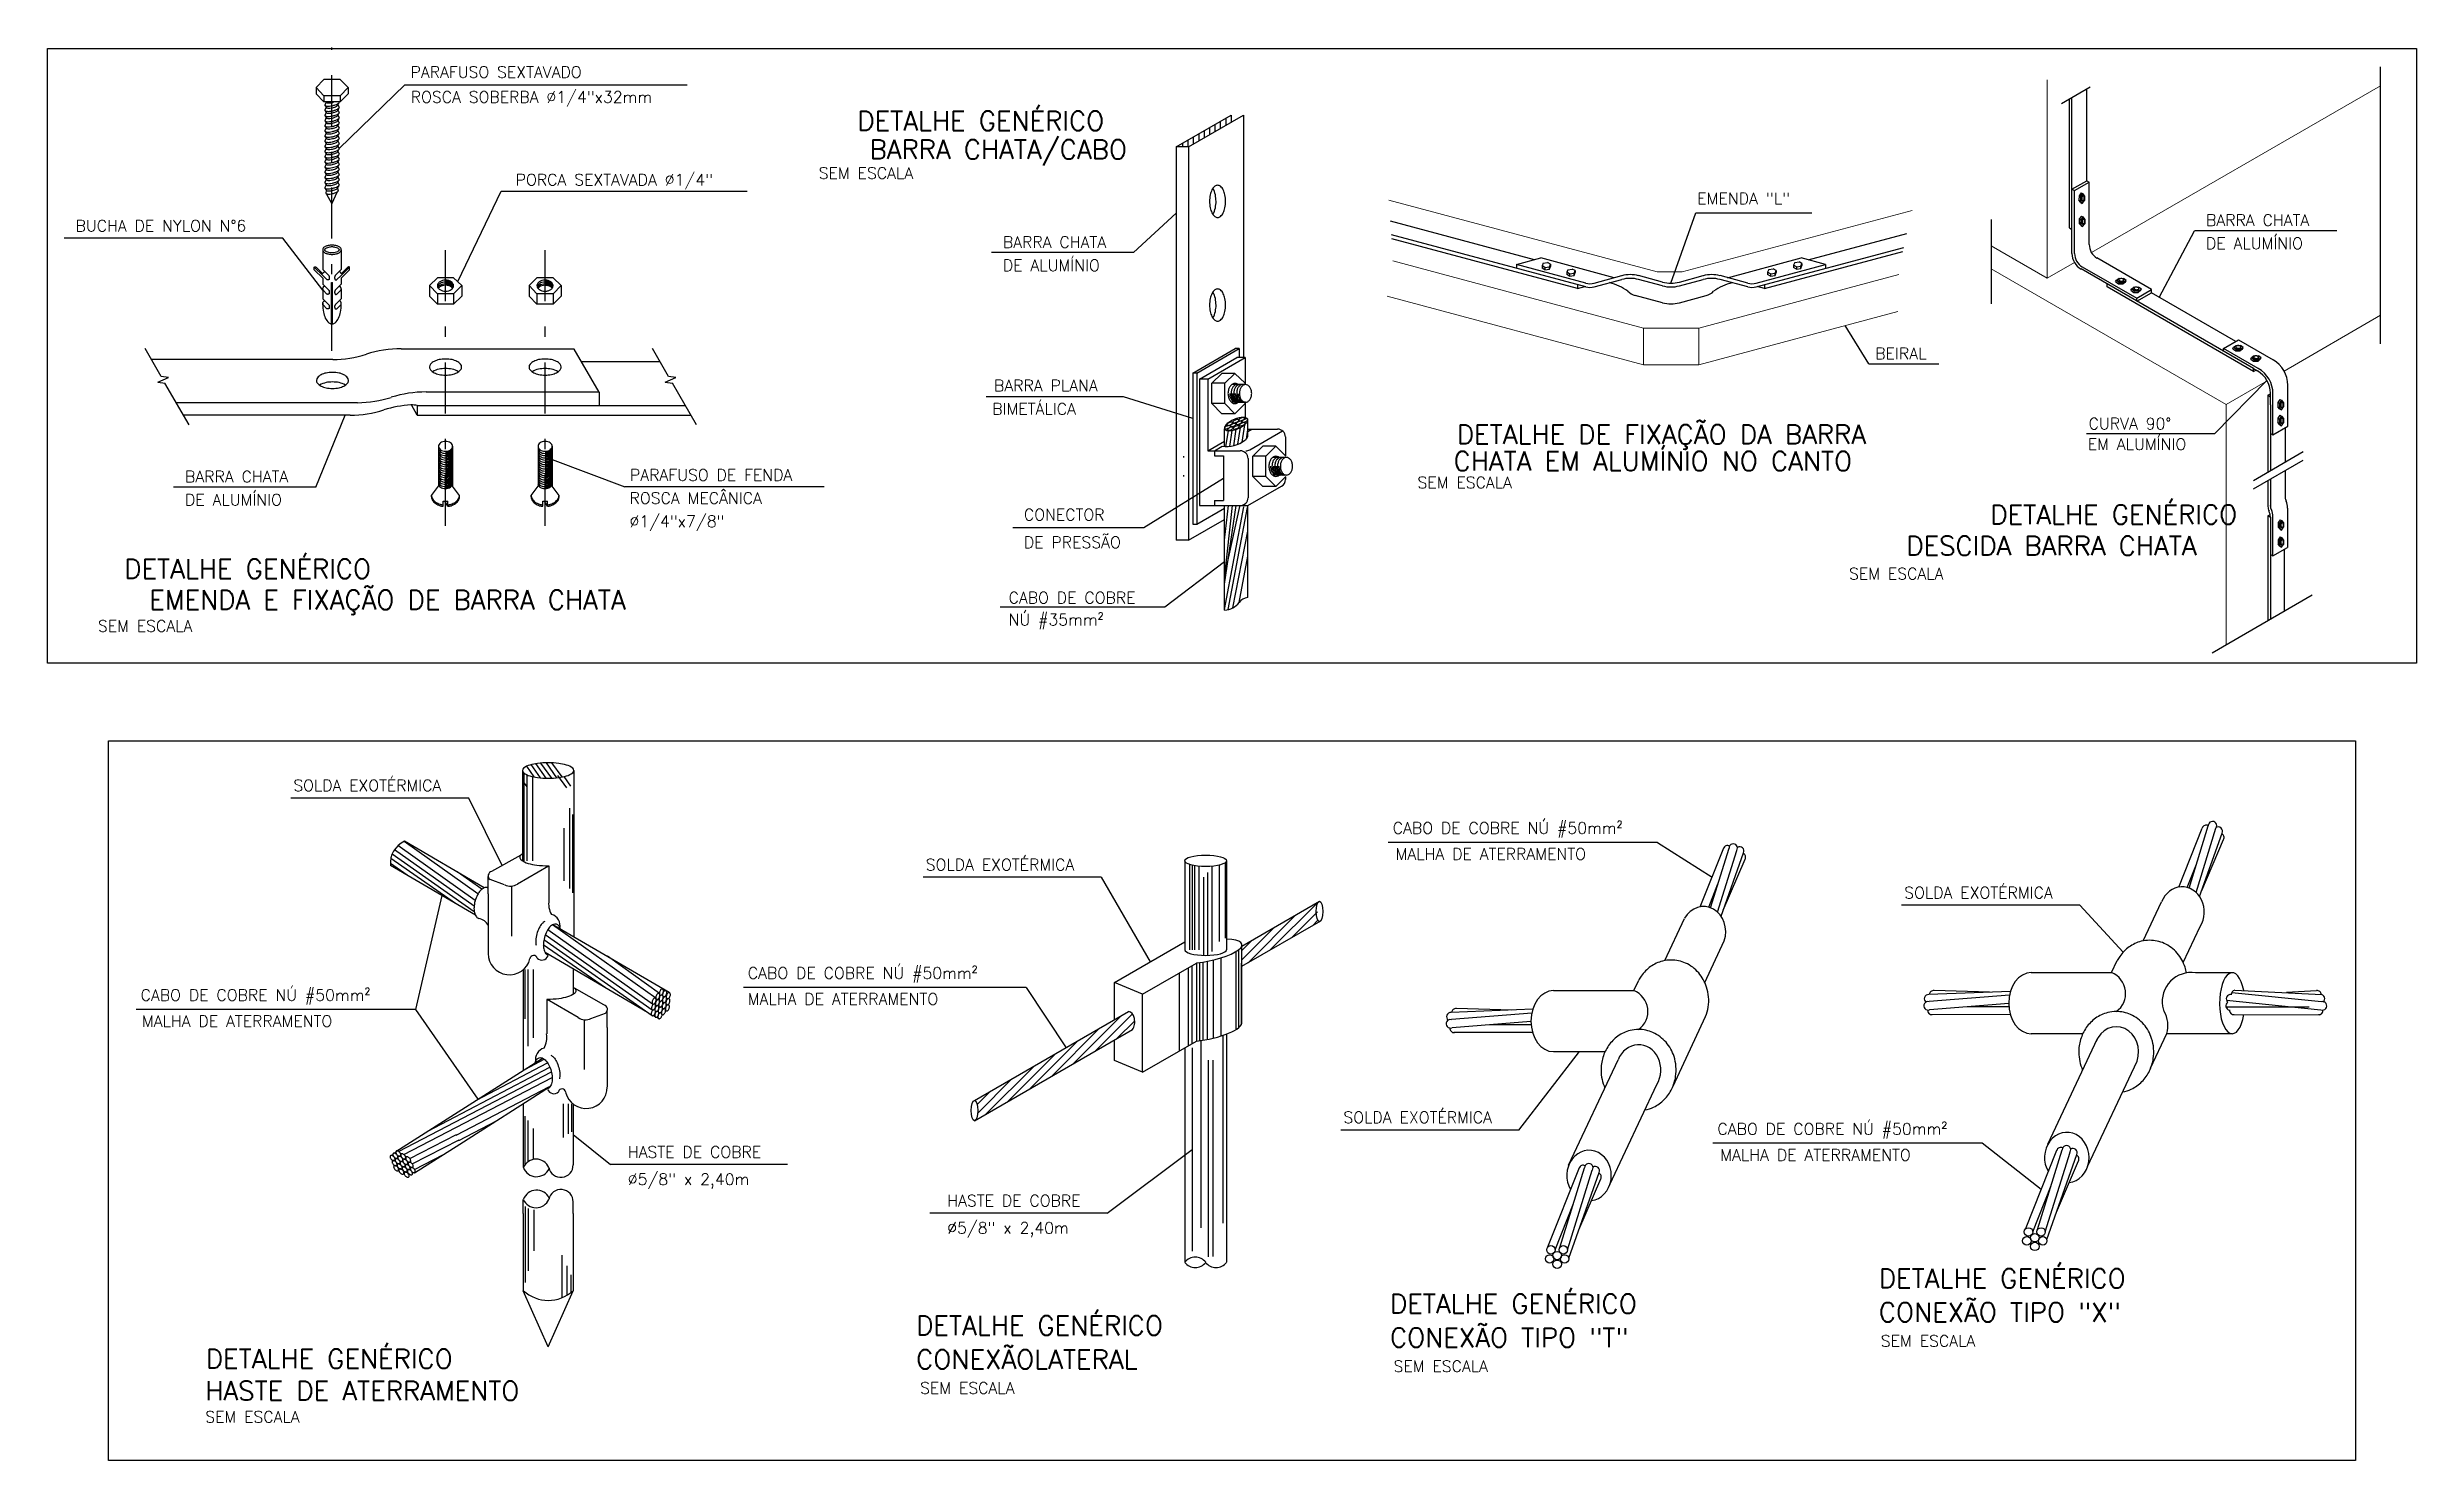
# Model space of a CAD drawing. Extents: x 0 to 11638, y -6007 to 0.
# Drawn here: x 10262.98 to 10286.19, y -3586.9 to -3573.06 of the extents above; entities that cross this region are included whole.
import ezdxf
from ezdxf.enums import TextEntityAlignment as Align

# ---------------------------------------------------------------- set-up
doc = ezdxf.new("R2010")
doc.units = 0
doc.linetypes.add('CONTINUO', pattern=[0])
doc.linetypes.add('DASHDOT', pattern=[1, 0.5, -0.25, 0, -0.25])
doc.layers.add('ARQ - Alvenaria Média-Baixa', color=252, linetype='CONTINUOUS', lineweight=20)
for name, color, linetype in [('ELE-BARRA CHATA ALUMÍNIO', 140, 'CONTINUOUS'), ('ELE-CONCETOR BIMETÁLICO', 30, 'CONTINUOUS'), ('ELE-FIAÇÃO1', 7, 'CONTINUOUS'), ('ELE-HASTE COBREADA', 36, 'CONTINUOUS'), ('ELE-LINHA FINA', 9, 'CONTINUOUS'), ('ELE-MALHA SPDA', 200, 'CONTINUOUS'), ('ELE-MALHA TERRA', 160, 'CONTINUOUS'), ('ELE-SOLDA EXOTÉRMICA', 10, 'CONTINUOUS'), ('ELE-TEXTOS', 7, 'CONTINUOUS')]:
    doc.layers.add(name, color=color, linetype=linetype)
doc.styles.add('ROMANS', font='romans.shx', dxfattribs={"height": 0.3})

msp = doc.modelspace()

# ---------------------------------------------------------------- texts
at = {"layer": 'ELE-TEXTOS', "style": 'ROMANS'}
for s, height, p in [('PARAFUSO SEXTAVADO', 0.11243, (10266.534, -3573.357)), ('ROSCA SOBERBA %%C1/4"x32mm', 0.11243, (10266.536, -3573.601)), ('SEM ESCALA', 0.1125, (10270.534, -3574.347)), ('PORCA SEXTAVADA %%C1/4"', 0.11251, (10267.564, -3574.412)), ('EMENDA "L"', 0.113, (10279.142, -3574.596)), ('BARRA CHATA', 0.11251, (10284.127, -3574.808)), ('BUCHA DE NYLON N%%d6', 0.11243, (10263.252, -3574.863)), ('BARRA CHATA', 0.11251, (10272.338, -3575.023)), ('DE ALUMÍNIO', 0.11251, (10284.127, -3575.035)), ('DE ALUMÍNIO', 0.11251, (10272.338, -3575.251)), ('BEIRAL', 0.113, (10280.885, -3576.114)), ('BARRA PLANA', 0.11251, (10272.251, -3576.428)), ('BIMETÁLICA', 0.1125, (10272.234, -3576.657)), ('CURVA 90%%d ', 0.11251, (10282.977, -3576.801)), ('EM ALUMÍNIO ', 0.11251, (10282.969, -3577.003)), ('BARRA CHATA', 0.11251, (10264.324, -3577.32)), ('PARAFUSO DE FENDA', 0.11251, (10268.684, -3577.304)), ('SEM ESCALA', 0.1125, (10276.401, -3577.378)), ('DE ALUMÍNIO', 0.11251, (10264.324, -3577.547)), ('ROSCA MECÂNICA', 0.11251, (10268.68, -3577.531)), ('%%C1/4"x7/8"', 0.11251, (10268.68, -3577.759)), ('CONECTOR', 0.1125, (10272.544, -3577.693)), ('DE PRESSÃO', 0.1125, (10272.544, -3577.964)), ('SEM ESCALA', 0.1125, (10280.629, -3578.271)), ('CABO DE COBRE', 0.11248, (10272.394, -3578.507)), ('NÚ #35mm²', 0.1125, (10272.394, -3578.722)), ('SEM ESCALA', 0.1125, (10263.471, -3578.784)), ('SOLDA EXOTÉRMICA', 0.11198, (10265.386, -3580.346)), ('CABO DE COBRE NÚ #50mm²', 0.1125, (10276.158, -3580.763)), ('SOLDA EXOTÉRMICA', 0.1125, (10271.582, -3581.122)), ('MALHA DE ATERRAMENTO ', 0.1125, (10276.186, -3581.018)), ('SOLDA EXOTÉRMICA', 0.1125, (10281.17, -3581.397)), ('CABO DE COBRE NÚ #50mm²', 0.1125, (10269.839, -3582.184)), ('CABO DE COBRE NÚ #50mm²', 0.1125, (10263.889, -3582.4)), ('MALHA DE ATERRAMENTO ', 0.1125, (10269.838, -3582.439)), ('MALHA DE ATERRAMENTO ', 0.1125, (10263.901, -3582.655)), ('SOLDA EXOTÉRMICA', 0.1125, (10275.675, -3583.598)), ('CABO DE COBRE NÚ #50mm²', 0.1125, (10279.34, -3583.711)), ('HASTE DE COBRE', 0.1125, (10268.663, -3583.937)), ('MALHA DE ATERRAMENTO ', 0.1125, (10279.368, -3583.966)), ('%%C5/8" x 2,40m', 0.1125, (10268.663, -3584.204)), ('HASTE DE COBRE', 0.1125, (10271.793, -3584.414)), ('%%C5/8" x 2,40m', 0.1125, (10271.793, -3584.681)), ('DETALHE GENÉRICO', 0.1875, (10280.921, -3585.213)), ('DETALHE GENÉRICO', 0.1875, (10276.131, -3585.461)), ('CONEXÃO TIPO "X"', 0.1875, (10280.921, -3585.545)), ('DETALHE GENÉRICO', 0.1875, (10271.488, -3585.674)), ('CONEXÃO TIPO "T"', 0.1875, (10276.131, -3585.793)), ('DETALHE GENÉRICO', 0.1875, (10264.528, -3586)), ('CONEXÃOLATERAL', 0.1875, (10271.488, -3586.006)), ('SEM ESCALA', 0.1125, (10280.941, -3585.788)), ('SEM ESCALA', 0.1125, (10276.166, -3586.036)), ('HASTE DE ATERRAMENTO', 0.1875, (10264.523, -3586.314)), ('SEM ESCALA', 0.1125, (10271.527, -3586.249)), ('SEM ESCALA', 0.1125, (10264.522, -3586.532))]:
    msp.add_text(s, height=height, dxfattribs=at).set_placement(p)
for s, p in [('DETALHE GENÉRICO', (10273.331, -3573.872)), ('BARRA CHATA/CABO', (10273.554, -3574.152)), ('DETALHE GENÉRICO', (10284.433, -3577.73)), ('DESCIDA BARRA CHATA', (10284.035, -3578.035))]:
    msp.add_text(s, height=0.1875, dxfattribs=at).set_placement(p, align=Align.RIGHT)
for s, p in [('DETALHE DE FIXAÇÃO DA BARRA', (10278.791, -3576.853)), ('CHATA EM ALUMÍNIO NO CANTO', (10278.707, -3577.08)), ('DETALHE GENÉRICO ', (10265.002, -3578.136)), ('EMENDA E FIXAÇÃO DE BARRA CHATA ', (10266.372, -3578.474))]:
    msp.add_text(s, height=0.1875, dxfattribs=at).set_placement(p, align=Align.MIDDLE)

# ---------------------------------------------------------------- linework, layer by layer
at = {"layer": 'ARQ - Alvenaria Média-Baixa'}
for p, q in [((10282.571, -3575.32), (10282.571, -3573.378)), ((10283.005, -3575.069), (10285.838, -3573.434)), ((10278.749, -3575.259), (10276.121, -3574.555)), ((10278.749, -3575.259), (10276.121, -3574.555)), ((10278.995, -3575.259), (10281.248, -3574.656)), ((10278.995, -3575.259), (10281.248, -3574.656)), ((10278.615, -3575.809), (10276.158, -3575.15)), ((10282.023, -3575.004), (10282.571, -3575.32)), ((10282.571, -3575.32), (10282.838, -3575.166)), ((10278.749, -3575.259), (10278.995, -3575.259)), ((10278.749, -3575.259), (10278.995, -3575.259)), ((10279.159, -3575.809), (10281.116, -3575.284)), ((10282.023, -3575.229), (10284.325, -3576.558)), ((10278.615, -3576.169), (10276.103, -3575.496)), ((10278.615, -3575.809), (10278.615, -3576.169)), ((10278.615, -3575.809), (10279.159, -3575.809)), ((10279.156, -3576.169), (10281.108, -3575.646)), ((10279.159, -3575.809), (10279.159, -3576.169)), ((10284.893, -3576.23), (10285.838, -3575.684)), ((10278.615, -3576.169), (10279.159, -3576.169)), ((10284.325, -3576.558), (10284.727, -3576.326)), ((10284.325, -3576.558), (10284.325, -3578.91))]:
    msp.add_line(p, q, dxfattribs=at)
at = {"layer": 'ELE-BARRA CHATA ALUMÍNIO'}
for p, q in [((10282.959, -3574.365), (10282.959, -3573.47)), ((10274.036, -3574.034), (10274.574, -3573.724)), ((10274.158, -3574.034), (10274.696, -3573.724)), ((10274.472, -3573.853), (10274.472, -3573.783)), ((10274.525, -3573.822), (10274.525, -3573.752)), ((10274.578, -3573.792), (10274.578, -3573.724)), ((10274.696, -3573.724), (10274.696, -3576.098)), ((10282.79, -3574.828), (10282.79, -3573.567)), ((10282.814, -3575.078), (10282.814, -3573.553)), ((10274.101, -3574.034), (10274.101, -3573.997)), ((10274.154, -3574.034), (10274.154, -3573.966)), ((10274.207, -3574.006), (10274.207, -3573.936)), ((10274.26, -3573.976), (10274.26, -3573.905)), ((10274.313, -3573.945), (10274.313, -3573.874)), ((10274.366, -3573.914), (10274.366, -3573.844)), ((10274.419, -3573.884), (10274.419, -3573.813)), ((10274.158, -3574.034), (10274.036, -3574.034)), ((10274.036, -3574.034), (10274.036, -3577.888)), ((10274.158, -3574.034), (10274.158, -3577.888)), ((10282.814, -3574.448), (10282.959, -3574.365)), ((10282.814, -3574.448), (10282.839, -3574.462)), ((10282.839, -3574.462), (10282.983, -3574.379)), ((10282.839, -3575.077), (10282.839, -3574.462)), ((10282.959, -3574.365), (10282.983, -3574.379)), ((10282.983, -3574.991), (10282.983, -3574.379)), ((10282.883, -3574.512), (10282.882, -3574.556)), ((10282.901, -3574.578), (10282.882, -3574.556)), ((10282.882, -3574.556), (10282.896, -3574.564)), ((10282.904, -3574.484), (10282.883, -3574.512)), ((10282.883, -3574.512), (10282.898, -3574.521)), ((10282.907, -3574.711), (10282.886, -3574.739)), ((10282.898, -3574.521), (10282.896, -3574.564)), ((10282.915, -3574.587), (10282.896, -3574.564)), ((10282.918, -3574.492), (10282.898, -3574.521)), ((10282.901, -3574.578), (10282.915, -3574.587)), ((10282.904, -3574.484), (10282.918, -3574.492)), ((10282.907, -3574.711), (10282.921, -3574.72)), ((10282.915, -3574.587), (10282.936, -3574.559)), ((10282.918, -3574.492), (10282.937, -3574.517)), ((10282.937, -3574.517), (10282.936, -3574.559)), ((10277.548, -3575.139), (10276.137, -3574.76)), ((10277.548, -3575.139), (10276.137, -3574.76)), ((10278.049, -3575.405), (10276.147, -3574.896)), ((10278.049, -3575.405), (10276.147, -3574.896)), ((10277.968, -3575.422), (10276.15, -3574.935)), ((10277.968, -3575.422), (10276.15, -3574.935)), ((10280.228, -3575.141), (10281.197, -3574.881)), ((10280.228, -3575.141), (10281.197, -3574.881)), ((10282.79, -3574.828), (10282.814, -3574.842)), ((10282.886, -3574.739), (10282.885, -3574.783)), ((10282.904, -3574.805), (10282.885, -3574.783)), ((10282.885, -3574.783), (10282.899, -3574.792)), ((10282.886, -3574.739), (10282.9, -3574.748)), ((10282.9, -3574.748), (10282.899, -3574.792)), ((10282.918, -3574.814), (10282.899, -3574.792)), ((10282.921, -3574.72), (10282.9, -3574.748)), ((10282.904, -3574.805), (10282.918, -3574.814)), ((10282.918, -3574.814), (10282.939, -3574.787)), ((10282.921, -3574.72), (10282.94, -3574.744)), ((10282.94, -3574.744), (10282.939, -3574.787)), ((10277.371, -3575.186), (10277.609, -3575.122)), ((10277.371, -3575.186), (10277.609, -3575.122)), ((10278.329, -3575.315), (10277.609, -3575.122)), ((10278.329, -3575.315), (10277.609, -3575.122)), ((10277.632, -3575.174), (10277.621, -3575.2)), ((10277.632, -3575.174), (10277.621, -3575.2)), ((10277.632, -3575.174), (10277.621, -3575.2)), ((10277.632, -3575.174), (10277.621, -3575.2)), ((10277.632, -3575.174), (10277.675, -3575.168)), ((10277.632, -3575.174), (10277.675, -3575.168)), ((10277.632, -3575.174), (10277.675, -3575.168)), ((10277.632, -3575.174), (10277.675, -3575.168)), ((10277.703, -3575.184), (10277.675, -3575.168)), ((10277.703, -3575.184), (10277.675, -3575.168)), ((10277.703, -3575.184), (10277.675, -3575.168)), ((10277.703, -3575.184), (10277.675, -3575.168)), ((10279.44, -3575.315), (10280.159, -3575.122)), ((10279.44, -3575.315), (10280.159, -3575.122)), ((10279.72, -3575.405), (10281.165, -3575.018)), ((10279.72, -3575.405), (10281.165, -3575.018)), ((10279.802, -3575.422), (10281.155, -3575.059)), ((10279.802, -3575.422), (10281.155, -3575.059)), ((10280.097, -3575.167), (10280.086, -3575.192)), ((10280.097, -3575.167), (10280.086, -3575.192)), ((10280.097, -3575.167), (10280.086, -3575.192)), ((10280.097, -3575.167), (10280.086, -3575.192)), ((10280.097, -3575.167), (10280.14, -3575.161)), ((10280.097, -3575.167), (10280.14, -3575.161)), ((10280.097, -3575.167), (10280.14, -3575.161)), ((10280.097, -3575.167), (10280.14, -3575.161)), ((10280.168, -3575.177), (10280.14, -3575.161)), ((10280.168, -3575.177), (10280.14, -3575.161)), ((10280.168, -3575.177), (10280.14, -3575.161)), ((10280.168, -3575.177), (10280.14, -3575.161)), ((10280.158, -3575.202), (10280.168, -3575.177)), ((10280.158, -3575.202), (10280.168, -3575.177)), ((10280.158, -3575.202), (10280.168, -3575.177)), ((10280.158, -3575.202), (10280.168, -3575.177)), ((10280.398, -3575.186), (10280.159, -3575.122)), ((10280.398, -3575.186), (10280.159, -3575.122)), ((10280.168, -3575.177), (10280.168, -3575.197)), ((10280.168, -3575.177), (10280.168, -3575.197)), ((10280.168, -3575.177), (10280.168, -3575.197)), ((10280.168, -3575.177), (10280.168, -3575.197)), ((10283.594, -3575.431), (10283.059, -3575.122)), ((10278.049, -3575.368), (10277.371, -3575.186)), ((10277.371, -3575.186), (10277.371, -3575.223)), ((10278.049, -3575.368), (10277.371, -3575.186)), ((10277.371, -3575.186), (10277.371, -3575.223)), ((10277.621, -3575.2), (10277.621, -3575.222)), ((10277.648, -3575.216), (10277.621, -3575.2)), ((10277.621, -3575.2), (10277.621, -3575.222)), ((10277.648, -3575.216), (10277.621, -3575.2)), ((10277.621, -3575.2), (10277.621, -3575.222)), ((10277.648, -3575.216), (10277.621, -3575.2)), ((10277.621, -3575.2), (10277.621, -3575.222)), ((10277.648, -3575.216), (10277.621, -3575.2)), ((10277.648, -3575.238), (10277.621, -3575.222)), ((10277.648, -3575.238), (10277.621, -3575.222)), ((10277.648, -3575.238), (10277.621, -3575.222)), ((10277.648, -3575.238), (10277.621, -3575.222)), ((10277.648, -3575.216), (10277.693, -3575.209)), ((10277.648, -3575.216), (10277.693, -3575.209)), ((10277.648, -3575.216), (10277.693, -3575.209)), ((10277.648, -3575.216), (10277.693, -3575.209)), ((10277.648, -3575.216), (10277.648, -3575.238)), ((10277.648, -3575.216), (10277.648, -3575.238)), ((10277.648, -3575.216), (10277.648, -3575.238)), ((10277.648, -3575.216), (10277.648, -3575.238)), ((10277.648, -3575.238), (10277.693, -3575.232)), ((10277.648, -3575.238), (10277.693, -3575.232)), ((10277.648, -3575.238), (10277.693, -3575.232)), ((10277.648, -3575.238), (10277.693, -3575.232)), ((10277.693, -3575.209), (10277.703, -3575.184)), ((10277.693, -3575.209), (10277.703, -3575.184)), ((10277.693, -3575.209), (10277.703, -3575.184)), ((10277.693, -3575.209), (10277.703, -3575.184)), ((10277.693, -3575.232), (10277.703, -3575.204)), ((10277.693, -3575.232), (10277.703, -3575.204)), ((10277.693, -3575.232), (10277.703, -3575.204)), ((10277.693, -3575.232), (10277.703, -3575.204)), ((10277.693, -3575.232), (10277.693, -3575.209)), ((10277.693, -3575.232), (10277.693, -3575.209)), ((10277.693, -3575.232), (10277.693, -3575.209)), ((10277.693, -3575.232), (10277.693, -3575.209)), ((10277.703, -3575.184), (10277.703, -3575.204)), ((10277.703, -3575.184), (10277.703, -3575.204)), ((10277.703, -3575.184), (10277.703, -3575.204)), ((10277.703, -3575.184), (10277.703, -3575.204)), ((10277.875, -3575.237), (10277.863, -3575.262)), ((10277.875, -3575.237), (10277.863, -3575.262)), ((10277.875, -3575.237), (10277.863, -3575.262)), ((10277.875, -3575.237), (10277.863, -3575.262)), ((10277.863, -3575.262), (10277.863, -3575.285)), ((10277.891, -3575.278), (10277.863, -3575.262)), ((10277.863, -3575.262), (10277.863, -3575.285)), ((10277.891, -3575.278), (10277.863, -3575.262)), ((10277.863, -3575.262), (10277.863, -3575.285)), ((10277.891, -3575.278), (10277.863, -3575.262)), ((10277.863, -3575.262), (10277.863, -3575.285)), ((10277.891, -3575.278), (10277.863, -3575.262)), ((10277.891, -3575.3), (10277.863, -3575.285)), ((10277.891, -3575.3), (10277.863, -3575.285)), ((10277.891, -3575.3), (10277.863, -3575.285)), ((10277.891, -3575.3), (10277.863, -3575.285)), ((10277.875, -3575.237), (10277.918, -3575.231)), ((10277.875, -3575.237), (10277.918, -3575.231)), ((10277.875, -3575.237), (10277.918, -3575.231)), ((10277.875, -3575.237), (10277.918, -3575.231)), ((10277.891, -3575.278), (10277.936, -3575.272)), ((10277.891, -3575.278), (10277.936, -3575.272)), ((10277.891, -3575.278), (10277.936, -3575.272)), ((10277.891, -3575.278), (10277.936, -3575.272)), ((10277.891, -3575.278), (10277.891, -3575.3)), ((10277.891, -3575.278), (10277.891, -3575.3)), ((10277.891, -3575.278), (10277.891, -3575.3)), ((10277.891, -3575.278), (10277.891, -3575.3)), ((10277.891, -3575.3), (10277.936, -3575.294)), ((10277.891, -3575.3), (10277.936, -3575.294)), ((10277.891, -3575.3), (10277.936, -3575.294)), ((10277.891, -3575.3), (10277.936, -3575.294)), ((10277.946, -3575.246), (10277.918, -3575.231)), ((10277.946, -3575.246), (10277.918, -3575.231)), ((10277.946, -3575.246), (10277.918, -3575.231)), ((10277.946, -3575.246), (10277.918, -3575.231)), ((10277.936, -3575.272), (10277.946, -3575.246)), ((10277.936, -3575.272), (10277.946, -3575.246)), ((10277.936, -3575.272), (10277.946, -3575.246)), ((10277.936, -3575.272), (10277.946, -3575.246)), ((10277.936, -3575.294), (10277.946, -3575.266)), ((10277.936, -3575.294), (10277.946, -3575.266)), ((10277.936, -3575.294), (10277.946, -3575.266)), ((10277.936, -3575.294), (10277.946, -3575.266)), ((10277.936, -3575.294), (10277.936, -3575.272)), ((10277.936, -3575.294), (10277.936, -3575.272)), ((10277.936, -3575.294), (10277.936, -3575.272)), ((10277.936, -3575.294), (10277.936, -3575.272)), ((10277.946, -3575.246), (10277.946, -3575.266)), ((10277.946, -3575.246), (10277.946, -3575.266)), ((10277.946, -3575.246), (10277.946, -3575.266)), ((10277.946, -3575.246), (10277.946, -3575.266)), ((10277.968, -3575.383), (10277.968, -3575.422)), ((10277.968, -3575.383), (10277.968, -3575.422)), ((10277.968, -3575.422), (10278.039, -3575.403)), ((10277.968, -3575.422), (10278.039, -3575.403)), ((10278.131, -3575.368), (10278.403, -3575.295)), ((10278.131, -3575.368), (10278.403, -3575.295)), ((10278.131, -3575.405), (10278.403, -3575.332)), ((10278.131, -3575.405), (10278.403, -3575.332)), ((10278.802, -3575.358), (10278.568, -3575.295)), ((10278.802, -3575.358), (10278.568, -3575.295)), ((10278.802, -3575.395), (10278.568, -3575.332)), ((10278.802, -3575.395), (10278.568, -3575.332)), ((10278.967, -3575.358), (10279.201, -3575.295)), ((10278.967, -3575.358), (10279.201, -3575.295)), ((10278.967, -3575.395), (10279.201, -3575.332)), ((10278.967, -3575.395), (10279.201, -3575.332)), ((10279.637, -3575.368), (10279.366, -3575.295)), ((10279.637, -3575.368), (10279.366, -3575.295)), ((10279.637, -3575.405), (10279.366, -3575.332)), ((10279.637, -3575.405), (10279.366, -3575.332)), ((10279.72, -3575.368), (10280.398, -3575.186)), ((10279.72, -3575.368), (10280.398, -3575.186)), ((10279.802, -3575.422), (10279.73, -3575.402)), ((10279.802, -3575.422), (10279.73, -3575.402)), ((10279.802, -3575.383), (10279.802, -3575.422)), ((10279.802, -3575.383), (10279.802, -3575.422)), ((10279.844, -3575.236), (10279.832, -3575.261)), ((10279.844, -3575.236), (10279.832, -3575.261)), ((10279.844, -3575.236), (10279.832, -3575.261)), ((10279.844, -3575.236), (10279.832, -3575.261)), ((10279.832, -3575.261), (10279.832, -3575.284)), ((10279.86, -3575.277), (10279.832, -3575.261)), ((10279.832, -3575.261), (10279.832, -3575.284)), ((10279.86, -3575.277), (10279.832, -3575.261)), ((10279.832, -3575.261), (10279.832, -3575.284)), ((10279.86, -3575.277), (10279.832, -3575.261)), ((10279.832, -3575.261), (10279.832, -3575.284)), ((10279.86, -3575.277), (10279.832, -3575.261)), ((10279.86, -3575.299), (10279.832, -3575.284)), ((10279.86, -3575.299), (10279.832, -3575.284)), ((10279.86, -3575.299), (10279.832, -3575.284)), ((10279.86, -3575.299), (10279.832, -3575.284)), ((10279.844, -3575.236), (10279.887, -3575.23)), ((10279.844, -3575.236), (10279.887, -3575.23)), ((10279.844, -3575.236), (10279.887, -3575.23)), ((10279.844, -3575.236), (10279.887, -3575.23)), ((10279.86, -3575.277), (10279.904, -3575.271)), ((10279.86, -3575.277), (10279.904, -3575.271)), ((10279.86, -3575.277), (10279.904, -3575.271)), ((10279.86, -3575.277), (10279.904, -3575.271)), ((10279.86, -3575.277), (10279.86, -3575.299)), ((10279.86, -3575.277), (10279.86, -3575.299)), ((10279.86, -3575.277), (10279.86, -3575.299)), ((10279.86, -3575.277), (10279.86, -3575.299)), ((10279.86, -3575.299), (10279.904, -3575.293)), ((10279.86, -3575.299), (10279.904, -3575.293)), ((10279.86, -3575.299), (10279.904, -3575.293)), ((10279.86, -3575.299), (10279.904, -3575.293)), ((10279.914, -3575.245), (10279.887, -3575.23)), ((10279.914, -3575.245), (10279.887, -3575.23)), ((10279.914, -3575.245), (10279.887, -3575.23)), ((10279.914, -3575.245), (10279.887, -3575.23)), ((10279.904, -3575.271), (10279.914, -3575.245)), ((10279.904, -3575.271), (10279.914, -3575.245)), ((10279.904, -3575.271), (10279.914, -3575.245)), ((10279.904, -3575.271), (10279.914, -3575.245)), ((10279.904, -3575.293), (10279.914, -3575.265)), ((10279.904, -3575.293), (10279.914, -3575.265)), ((10279.904, -3575.293), (10279.914, -3575.265)), ((10279.904, -3575.293), (10279.914, -3575.265)), ((10279.904, -3575.293), (10279.904, -3575.271)), ((10279.904, -3575.293), (10279.904, -3575.271)), ((10279.904, -3575.293), (10279.904, -3575.271)), ((10279.904, -3575.293), (10279.904, -3575.271)), ((10279.914, -3575.245), (10279.914, -3575.265)), ((10279.914, -3575.245), (10279.914, -3575.265)), ((10279.914, -3575.245), (10279.914, -3575.265)), ((10279.914, -3575.245), (10279.914, -3575.265)), ((10280.086, -3575.192), (10280.086, -3575.215)), ((10280.113, -3575.208), (10280.086, -3575.192)), ((10280.086, -3575.192), (10280.086, -3575.215)), ((10280.113, -3575.208), (10280.086, -3575.192)), ((10280.086, -3575.192), (10280.086, -3575.215)), ((10280.113, -3575.208), (10280.086, -3575.192)), ((10280.086, -3575.192), (10280.086, -3575.215)), ((10280.113, -3575.208), (10280.086, -3575.192)), ((10280.113, -3575.231), (10280.086, -3575.215)), ((10280.113, -3575.231), (10280.086, -3575.215)), ((10280.113, -3575.231), (10280.086, -3575.215)), ((10280.113, -3575.231), (10280.086, -3575.215)), ((10280.113, -3575.208), (10280.158, -3575.202)), ((10280.113, -3575.208), (10280.158, -3575.202)), ((10280.113, -3575.208), (10280.158, -3575.202)), ((10280.113, -3575.208), (10280.158, -3575.202)), ((10280.113, -3575.208), (10280.113, -3575.231)), ((10280.113, -3575.208), (10280.113, -3575.231)), ((10280.113, -3575.208), (10280.113, -3575.231)), ((10280.113, -3575.208), (10280.113, -3575.231)), ((10280.113, -3575.231), (10280.158, -3575.224)), ((10280.113, -3575.231), (10280.158, -3575.224)), ((10280.113, -3575.231), (10280.158, -3575.224)), ((10280.113, -3575.231), (10280.158, -3575.224)), ((10280.158, -3575.224), (10280.168, -3575.197)), ((10280.158, -3575.224), (10280.168, -3575.197)), ((10280.158, -3575.224), (10280.168, -3575.197)), ((10280.158, -3575.224), (10280.168, -3575.197)), ((10280.158, -3575.224), (10280.158, -3575.202)), ((10280.158, -3575.224), (10280.158, -3575.202)), ((10280.158, -3575.224), (10280.158, -3575.202)), ((10280.158, -3575.224), (10280.158, -3575.202)), ((10280.398, -3575.186), (10280.398, -3575.224)), ((10280.398, -3575.186), (10280.398, -3575.224)), ((10284.593, -3576.206), (10282.903, -3575.23)), ((10282.915, -3575.209), (10283.448, -3575.515)), ((10283.159, -3575.406), (10283.159, -3575.378)), ((10284.593, -3576.234), (10283.159, -3575.406)), ((10283.242, -3575.354), (10283.251, -3575.34)), ((10283.242, -3575.354), (10283.271, -3575.375)), ((10283.251, -3575.34), (10283.275, -3575.321)), ((10283.251, -3575.34), (10283.279, -3575.361)), ((10283.271, -3575.375), (10283.279, -3575.361)), ((10283.271, -3575.375), (10283.314, -3575.377)), ((10283.275, -3575.321), (10283.318, -3575.323)), ((10283.279, -3575.361), (10283.323, -3575.362)), ((10283.337, -3575.358), (10283.314, -3575.377)), ((10283.314, -3575.377), (10283.323, -3575.362)), ((10283.346, -3575.343), (10283.318, -3575.323)), ((10283.346, -3575.343), (10283.323, -3575.362)), ((10283.337, -3575.358), (10283.346, -3575.343)), ((10283.4, -3575.424), (10283.424, -3575.405)), ((10283.424, -3575.405), (10283.467, -3575.407)), ((10283.494, -3575.427), (10283.467, -3575.407)), ((10278.802, -3575.56), (10278.535, -3575.489)), ((10278.802, -3575.56), (10278.535, -3575.489)), ((10278.967, -3575.56), (10279.23, -3575.49)), ((10278.967, -3575.56), (10279.23, -3575.49)), ((10283.391, -3575.438), (10283.4, -3575.424)), ((10283.391, -3575.438), (10283.42, -3575.459)), ((10283.4, -3575.424), (10283.428, -3575.445)), ((10283.42, -3575.459), (10283.428, -3575.445)), ((10283.42, -3575.459), (10283.463, -3575.46)), ((10283.428, -3575.445), (10283.472, -3575.446)), ((10283.448, -3575.515), (10283.594, -3575.431)), ((10283.448, -3575.545), (10283.594, -3575.463)), ((10283.448, -3575.545), (10283.448, -3575.515)), ((10283.486, -3575.441), (10283.463, -3575.46)), ((10283.463, -3575.46), (10283.472, -3575.446)), ((10283.494, -3575.427), (10283.472, -3575.446)), ((10283.486, -3575.441), (10283.494, -3575.427)), ((10283.594, -3575.463), (10283.594, -3575.431)), ((10284.42, -3575.94), (10283.594, -3575.463)), ((10268.137, -3576.014), (10266.443, -3576.014)), ((10268.381, -3576.436), (10268.137, -3576.014)), ((10284.3, -3576.009), (10284.446, -3575.925)), ((10284.639, -3576.205), (10284.3, -3576.009)), ((10284.3, -3576.037), (10284.3, -3576.009)), ((10284.389, -3576.011), (10284.398, -3575.997)), ((10284.389, -3576.011), (10284.418, -3576.032)), ((10284.398, -3575.997), (10284.423, -3575.978)), ((10284.398, -3575.997), (10284.426, -3576.018)), ((10284.418, -3576.032), (10284.426, -3576.018)), ((10284.418, -3576.032), (10284.461, -3576.033)), ((10284.423, -3575.978), (10284.465, -3575.98)), ((10284.426, -3576.018), (10284.47, -3576.019)), ((10284.446, -3575.925), (10284.785, -3576.12)), ((10284.484, -3576.014), (10284.461, -3576.033)), ((10284.461, -3576.033), (10284.47, -3576.019)), ((10284.493, -3576), (10284.465, -3575.98)), ((10284.493, -3576), (10284.47, -3576.019)), ((10284.484, -3576.014), (10284.493, -3576)), ((10284.565, -3576.112), (10284.573, -3576.098)), ((10284.573, -3576.098), (10284.598, -3576.079)), ((10284.573, -3576.098), (10284.602, -3576.119)), ((10284.598, -3576.079), (10284.641, -3576.08)), ((10284.668, -3576.101), (10284.641, -3576.08)), ((10284.668, -3576.101), (10284.645, -3576.12)), ((10284.659, -3576.115), (10284.668, -3576.101)), ((10265.772, -3576.118), (10263.995, -3576.118)), ((10268.209, -3576.137), (10268.978, -3576.137)), ((10284.565, -3576.112), (10284.593, -3576.133)), ((10284.593, -3576.133), (10284.602, -3576.119)), ((10284.593, -3576.133), (10284.637, -3576.134)), ((10284.593, -3576.206), (10284.632, -3576.229)), ((10284.593, -3576.234), (10284.593, -3576.206)), ((10284.593, -3576.234), (10284.617, -3576.22)), ((10284.602, -3576.119), (10284.645, -3576.12)), ((10284.659, -3576.115), (10284.637, -3576.134)), ((10284.637, -3576.134), (10284.645, -3576.12)), ((10266.015, -3576.54), (10264.239, -3576.54)), ((10266.6, -3576.663), (10266.542, -3576.562)), ((10266.6, -3576.566), (10266.6, -3576.663)), ((10266.6, -3576.566), (10269.226, -3576.566)), ((10268.381, -3576.436), (10266.687, -3576.436)), ((10268.381, -3576.436), (10268.381, -3576.566)), ((10284.734, -3576.467), (10284.758, -3576.453)), ((10284.734, -3576.467), (10284.758, -3576.481)), ((10284.734, -3576.467), (10284.734, -3577.219)), ((10284.758, -3576.561), (10284.758, -3576.448)), ((10284.758, -3576.561), (10284.758, -3577.205)), ((10284.783, -3576.856), (10284.783, -3576.453)), ((10284.852, -3576.508), (10284.832, -3576.537)), ((10284.832, -3576.537), (10284.847, -3576.545)), ((10284.832, -3576.537), (10284.832, -3576.58)), ((10284.866, -3576.516), (10284.847, -3576.545)), ((10284.847, -3576.545), (10284.847, -3576.589)), ((10284.852, -3576.508), (10284.866, -3576.516)), ((10284.866, -3576.516), (10284.886, -3576.54)), ((10284.886, -3576.54), (10284.886, -3576.582)), ((10284.929, -3576.771), (10284.929, -3576.369)), ((10265.944, -3576.663), (10264.31, -3576.663)), ((10266.6, -3576.663), (10269.282, -3576.663)), ((10284.783, -3576.856), (10284.929, -3576.771)), ((10284.852, -3576.602), (10284.832, -3576.58)), ((10284.832, -3576.58), (10284.847, -3576.589)), ((10284.852, -3576.663), (10284.832, -3576.692)), ((10284.832, -3576.692), (10284.832, -3576.735)), ((10284.832, -3576.692), (10284.847, -3576.7)), ((10284.832, -3576.735), (10284.847, -3576.744)), ((10284.852, -3576.757), (10284.832, -3576.735)), ((10284.866, -3576.61), (10284.847, -3576.589)), ((10284.866, -3576.671), (10284.847, -3576.7)), ((10284.847, -3576.7), (10284.847, -3576.744)), ((10284.866, -3576.765), (10284.847, -3576.744)), ((10284.852, -3576.602), (10284.866, -3576.61)), ((10284.852, -3576.663), (10284.866, -3576.671)), ((10284.852, -3576.757), (10284.866, -3576.765)), ((10284.866, -3576.61), (10284.886, -3576.582)), ((10284.866, -3576.671), (10284.886, -3576.695)), ((10284.866, -3576.765), (10284.886, -3576.737)), ((10284.886, -3576.695), (10284.886, -3576.737)), ((10284.903, -3576.787), (10284.903, -3577.122)), ((10284.758, -3576.842), (10284.783, -3576.856)), ((10284.903, -3577.206), (10284.903, -3577.469)), ((10284.734, -3577.303), (10284.734, -3577.557)), ((10284.758, -3577.289), (10284.758, -3577.553)), ((10274.158, -3577.888), (10274.51, -3577.685)), ((10284.734, -3577.647), (10284.756, -3577.634)), ((10284.734, -3577.647), (10284.758, -3577.661)), ((10284.734, -3577.647), (10284.734, -3578.674)), ((10284.758, -3577.553), (10284.758, -3577.548)), ((10284.758, -3577.661), (10284.758, -3578.66)), ((10284.783, -3578.04), (10284.783, -3577.657)), ((10284.853, -3577.686), (10284.833, -3577.715)), ((10284.833, -3577.715), (10284.833, -3577.759)), ((10284.833, -3577.715), (10284.848, -3577.723)), ((10284.868, -3577.694), (10284.848, -3577.723)), ((10284.848, -3577.723), (10284.848, -3577.767)), ((10284.853, -3577.686), (10284.868, -3577.694)), ((10284.868, -3577.694), (10284.887, -3577.718)), ((10284.887, -3577.718), (10284.887, -3577.761)), ((10284.927, -3577.573), (10284.927, -3577.957)), ((10274.158, -3577.888), (10274.036, -3577.888)), ((10284.783, -3578.04), (10284.927, -3577.957)), ((10284.853, -3577.78), (10284.833, -3577.759)), ((10284.833, -3577.759), (10284.848, -3577.767)), ((10284.853, -3577.854), (10284.833, -3577.883)), ((10284.833, -3577.883), (10284.848, -3577.891)), ((10284.833, -3577.883), (10284.833, -3577.926)), ((10284.833, -3577.926), (10284.848, -3577.935)), ((10284.853, -3577.948), (10284.833, -3577.926)), ((10284.868, -3577.789), (10284.848, -3577.767)), ((10284.868, -3577.862), (10284.848, -3577.891)), ((10284.848, -3577.891), (10284.848, -3577.935)), ((10284.868, -3577.956), (10284.848, -3577.935)), ((10284.853, -3577.78), (10284.868, -3577.789)), ((10284.853, -3577.854), (10284.868, -3577.862)), ((10284.853, -3577.948), (10284.868, -3577.956)), ((10284.868, -3577.789), (10284.887, -3577.761)), ((10284.868, -3577.862), (10284.887, -3577.886)), ((10284.868, -3577.956), (10284.887, -3577.928)), ((10284.887, -3577.886), (10284.887, -3577.928)), ((10284.758, -3578.026), (10284.783, -3578.04)), ((10284.892, -3577.977), (10284.892, -3578.582))]:
    msp.add_line(p, q, dxfattribs=at)
for points in [[(10274.442, -3574.41, 0.174705), (10274.415, -3574.42, 0.104203), (10274.386, -3574.456, 0.064948), (10274.37, -3574.504, 0.051099), (10274.363, -3574.567, 0.051099), (10274.37, -3574.631, 0.064948), (10274.386, -3574.679, 0.104203), (10274.415, -3574.715, 0.174705), (10274.442, -3574.725, 0.174705), (10274.469, -3574.715, 0.104203), (10274.498, -3574.679, 0.064948), (10274.514, -3574.631, 0.051099), (10274.521, -3574.567, 0.051099), (10274.514, -3574.504, 0.064948), (10274.498, -3574.456, 0.104203), (10274.469, -3574.42, 0.174705)], [(10274.442, -3575.426, 0.174705), (10274.415, -3575.435, 0.104203), (10274.386, -3575.472, 0.064948), (10274.37, -3575.52, 0.051099), (10274.363, -3575.583, 0.051099), (10274.37, -3575.647, 0.064948), (10274.386, -3575.695, 0.104203), (10274.415, -3575.731, 0.174705), (10274.442, -3575.741, 0.174705), (10274.469, -3575.731, 0.104203), (10274.498, -3575.695, 0.064948), (10274.514, -3575.647, 0.051099), (10274.521, -3575.583, 0.051099), (10274.514, -3575.52, 0.064948), (10274.498, -3575.472, 0.104203), (10274.469, -3575.435, 0.174705)], [(10265.612, -3576.321, 0.174705), (10265.621, -3576.348, 0.104203), (10265.658, -3576.377, 0.064948), (10265.706, -3576.394, 0.051099), (10265.769, -3576.4, 0.051099), (10265.833, -3576.394, 0.064948), (10265.88, -3576.377, 0.104203), (10265.917, -3576.348, 0.174705), (10265.927, -3576.321, 0.174705), (10265.917, -3576.295, 0.104203), (10265.88, -3576.266, 0.064948), (10265.833, -3576.249, 0.051099), (10265.769, -3576.243, 0.051099), (10265.706, -3576.249, 0.064948), (10265.658, -3576.266, 0.104203), (10265.621, -3576.295, 0.174705)], [(10266.719, -3576.19, 0.174705), (10266.729, -3576.217, 0.104203), (10266.766, -3576.246, 0.064948), (10266.813, -3576.263, 0.051099), (10266.877, -3576.269, 0.051099), (10266.941, -3576.263, 0.064948), (10266.988, -3576.246, 0.104203), (10267.025, -3576.217, 0.174705), (10267.034, -3576.19, 0.174705), (10267.025, -3576.164, 0.104203), (10266.988, -3576.135, 0.064948), (10266.941, -3576.118, 0.051099), (10266.877, -3576.112, 0.051099), (10266.813, -3576.118, 0.064948), (10266.766, -3576.135, 0.104203), (10266.729, -3576.164, 0.174705)], [(10267.695, -3576.19, 0.174705), (10267.705, -3576.217, 0.104203), (10267.741, -3576.246, 0.064948), (10267.789, -3576.263, 0.051099), (10267.852, -3576.269, 0.051099), (10267.916, -3576.263, 0.064948), (10267.964, -3576.246, 0.104203), (10268, -3576.217, 0.174705), (10268.01, -3576.19, 0.174705), (10268, -3576.164, 0.104203), (10267.964, -3576.135, 0.064948), (10267.916, -3576.118, 0.051099), (10267.852, -3576.112, 0.051099), (10267.789, -3576.118, 0.064948), (10267.741, -3576.135, 0.104203), (10267.705, -3576.164, 0.174705)]]:
    msp.add_lwpolyline(points, format="xyb", close=True, dxfattribs=at)
for points in [[(10274.396, -3574.694, 0.087216), (10274.42, -3574.631, 0.051099), (10274.427, -3574.567, 0.051099), (10274.42, -3574.504, 0.087216), (10274.396, -3574.441, 0.104203)], [(10274.396, -3575.71, 0.087216), (10274.42, -3575.647, 0.051099), (10274.427, -3575.583, 0.051099), (10274.42, -3575.52, 0.087216), (10274.396, -3575.457, 0.104203)], [(10265.896, -3576.368, 0.087216), (10265.833, -3576.343, 0.051099), (10265.769, -3576.337, 0.051099), (10265.706, -3576.343, 0.087216), (10265.643, -3576.368, 0.104203)], [(10267.003, -3576.237, 0.087216), (10266.941, -3576.212, 0.051099), (10266.877, -3576.206, 0.051099), (10266.813, -3576.212, 0.087216), (10266.75, -3576.237, 0.104203)], [(10267.979, -3576.237, 0.087216), (10267.916, -3576.212, 0.051099), (10267.852, -3576.206, 0.051099), (10267.789, -3576.212, 0.087216), (10267.726, -3576.237, 0.104203)]]:
    msp.add_lwpolyline(points, format="xyb", dxfattribs=at)
for centre, radius, start, end in [((10282.953, -3574.539), 0.0497, 166.3532, 178.0252), ((10282.953, -3574.539), 0.0497, 178.0252, 189.6971), ((10282.935, -3574.534), 0.0308, 151.5185, 166.3532), ((10282.935, -3574.542), 0.0308, 189.6971, 204.5319), ((10282.955, -3574.539), 0.0497, 166.3532, 178.0252), ((10282.955, -3574.539), 0.0497, 178.0252, 189.6971), ((10282.937, -3574.542), 0.0308, 189.6971, 204.5319), ((10282.937, -3574.535), 0.0308, 151.5185, 166.3532), ((10282.923, -3574.548), 0.0178, 204.5319, 228.3142), ((10282.924, -3574.528), 0.0178, 127.7362, 151.5185), ((10282.957, -3574.539), 0.0497, 166.3532, 178.0252), ((10282.957, -3574.539), 0.0497, 178.0252, 189.6971), ((10282.939, -3574.535), 0.0308, 151.5185, 166.3532), ((10282.939, -3574.542), 0.0308, 189.6971, 204.5319), ((10282.925, -3574.548), 0.0178, 204.5319, 228.3142), ((10282.926, -3574.528), 0.0178, 127.7362, 151.5185), ((10282.959, -3574.539), 0.0497, 166.3532, 178.0252), ((10282.959, -3574.539), 0.0497, 178.0252, 189.6971), ((10282.941, -3574.543), 0.0308, 189.6971, 204.5319), ((10282.941, -3574.535), 0.0308, 151.5185, 166.3532), ((10282.927, -3574.548), 0.0178, 204.5319, 228.3142), ((10282.916, -3574.556), 0.00656, 228.3142, 268.0252), ((10282.928, -3574.529), 0.0178, 127.7362, 151.5185), ((10282.917, -3574.519), 0.00656, 88.0252, 127.7362), ((10282.929, -3574.548), 0.0178, 204.5319, 228.3142), ((10282.917, -3574.556), 0.00656, 228.3142, 268.0252), ((10282.93, -3574.529), 0.0178, 127.7362, 151.5185), ((10282.919, -3574.519), 0.00656, 88.0252, 127.7362), ((10282.92, -3574.556), 0.00656, 228.3142, 268.0252), ((10282.916, -3574.556), 0.00656, 268.0252, 292.704), ((10282.917, -3574.519), 0.00656, 58.768, 88.0252), ((10282.921, -3574.52), 0.00656, 88.0252, 127.7362), ((10282.922, -3574.556), 0.00656, 228.3142, 268.0252), ((10282.917, -3574.556), 0.00656, 268.0252, 282.6392), ((10282.919, -3574.519), 0.00656, 66.6824, 88.0252), ((10282.923, -3574.52), 0.00656, 88.0252, 127.7362), ((10282.92, -3574.556), 0.00656, 268.0252, 276.3627), ((10282.921, -3574.52), 0.00656, 79.6876, 88.0252), ((10282.922, -3574.556), 0.00656, 268.0252, 307.7362), ((10282.923, -3574.52), 0.00656, 48.3142, 88.0252), ((10282.915, -3574.547), 0.0178, 307.7362, 331.5185), ((10282.915, -3574.528), 0.0178, 24.5319, 48.3142), ((10282.903, -3574.541), 0.0308, 331.5185, 346.3532), ((10282.903, -3574.534), 0.0308, 9.6971, 24.5319), ((10282.885, -3574.537), 0.0497, 346.3532, 358.0252), ((10282.885, -3574.537), 0.0497, 358.0252, 9.6971), ((10282.956, -3574.766), 0.0497, 166.3532, 178.0252), ((10282.956, -3574.766), 0.0497, 178.0252, 189.6971), ((10282.938, -3574.769), 0.0308, 189.6971, 204.5319), ((10282.938, -3574.762), 0.0308, 151.5185, 166.3532), ((10282.958, -3574.766), 0.0497, 166.3532, 178.0252), ((10282.958, -3574.766), 0.0497, 178.0252, 189.6971), ((10282.939, -3574.769), 0.0308, 189.6971, 204.5319), ((10282.94, -3574.762), 0.0308, 151.5185, 166.3532), ((10282.926, -3574.775), 0.0178, 204.5319, 228.3142), ((10282.926, -3574.756), 0.0178, 127.7362, 151.5185), ((10282.96, -3574.767), 0.0497, 166.3532, 178.0252), ((10282.96, -3574.767), 0.0497, 178.0252, 189.6971), ((10282.942, -3574.77), 0.0308, 189.6971, 204.5319), ((10282.928, -3574.775), 0.0178, 204.5319, 228.3142), ((10282.942, -3574.762), 0.0308, 151.5185, 166.3532), ((10282.962, -3574.767), 0.0497, 166.3532, 178.0252), ((10282.962, -3574.767), 0.0497, 178.0252, 189.6971), ((10282.928, -3574.756), 0.0178, 127.7362, 151.5185), ((10282.944, -3574.77), 0.0308, 189.6971, 204.5319), ((10282.944, -3574.762), 0.0308, 151.5185, 166.3532), ((10282.93, -3574.775), 0.0178, 204.5319, 228.3142), ((10282.918, -3574.783), 0.00656, 228.3142, 268.0252), ((10282.93, -3574.756), 0.0178, 127.7362, 151.5185), ((10282.932, -3574.775), 0.0178, 204.5319, 228.3142), ((10282.92, -3574.747), 0.00656, 88.0252, 127.7362), ((10282.92, -3574.783), 0.00656, 228.3142, 268.0252), ((10282.921, -3574.747), 0.00656, 88.0252, 127.7362), ((10282.932, -3574.756), 0.0178, 127.7362, 151.5185), ((10282.918, -3574.783), 0.00656, 268.0252, 292.704), ((10282.922, -3574.784), 0.00656, 228.3142, 268.0252), ((10282.92, -3574.747), 0.00656, 58.768, 88.0252), ((10282.924, -3574.747), 0.00656, 88.0252, 127.7362), ((10282.924, -3574.784), 0.00656, 228.3142, 268.0252), ((10282.92, -3574.783), 0.00656, 268.0252, 282.6392), ((10282.925, -3574.747), 0.00656, 88.0252, 127.7362), ((10282.921, -3574.747), 0.00656, 66.6824, 88.0252), ((10282.922, -3574.784), 0.00656, 268.0252, 276.3627), ((10282.924, -3574.747), 0.00656, 79.6876, 88.0252), ((10282.924, -3574.784), 0.00656, 268.0252, 307.7362), ((10282.925, -3574.747), 0.00656, 48.3142, 88.0252), ((10282.917, -3574.775), 0.0178, 307.7362, 331.5185), ((10282.918, -3574.756), 0.0178, 24.5319, 48.3142), ((10282.906, -3574.769), 0.0308, 331.5185, 346.3532), ((10282.906, -3574.761), 0.0308, 9.6971, 24.5319), ((10282.888, -3574.764), 0.0497, 346.3532, 358.0252), ((10282.888, -3574.764), 0.0497, 358.0252, 9.6971), ((10282.991, -3575.078), 0.177, 180, 240), ((10282.991, -3575.077), 0.152, 180, 240.1015), ((10283.135, -3574.991), 0.152, 180, 240), ((10278.09, -3575.214), 0.16, 255, 285), ((10278.09, -3575.214), 0.16, 255, 285), ((10278.09, -3575.251), 0.16, 255, 285), ((10278.09, -3575.251), 0.16, 255, 285), ((10278.11, -3575.97), 0.631, 55.949, 74.0132), ((10278.11, -3575.97), 0.631, 55.949, 74.0132), ((10278.485, -3575.604), 0.319, 75, 105), ((10278.485, -3575.604), 0.319, 75, 105), ((10278.485, -3575.641), 0.319, 75, 105), ((10278.485, -3575.641), 0.319, 75, 105), ((10278.884, -3575.05), 0.319, 255, 285), ((10278.884, -3575.05), 0.319, 255, 285), ((10278.884, -3575.087), 0.319, 255, 285), ((10278.884, -3575.087), 0.319, 255, 285), ((10279.283, -3575.604), 0.319, 75, 105), ((10279.283, -3575.604), 0.319, 75, 105), ((10279.283, -3575.641), 0.319, 75, 105), ((10279.283, -3575.641), 0.319, 75, 105), ((10279.625, -3575.915), 0.568, 104.3164, 124.7136), ((10279.625, -3575.915), 0.568, 104.3164, 124.7136), ((10279.678, -3575.214), 0.16, 255, 285), ((10279.678, -3575.214), 0.16, 255, 285), ((10279.678, -3575.251), 0.16, 255, 285), ((10279.678, -3575.251), 0.16, 255, 285), ((10283.279, -3575.336), 0.00656, 138.3142, 178.0252), ((10283.279, -3575.336), 0.00656, 178.0252, 217.7362), ((10283.279, -3575.338), 0.00656, 169.6876, 178.0252), ((10283.279, -3575.338), 0.00656, 178.0252, 217.7362), ((10283.278, -3575.34), 0.00656, 156.6824, 178.0252), ((10283.278, -3575.342), 0.00656, 148.768, 178.0252), ((10283.278, -3575.34), 0.00656, 178.0252, 217.7362), ((10283.278, -3575.342), 0.00656, 178.0252, 217.7362), ((10283.288, -3575.329), 0.0178, 217.7362, 241.5185), ((10283.287, -3575.331), 0.0178, 217.7362, 241.5185), ((10283.287, -3575.333), 0.0178, 217.7362, 241.5185), ((10283.287, -3575.335), 0.0178, 217.7362, 241.5185), ((10283.287, -3575.343), 0.0178, 114.5319, 138.3142), ((10283.294, -3575.317), 0.0308, 241.5185, 256.3532), ((10283.294, -3575.319), 0.0308, 241.5185, 256.3532), ((10283.293, -3575.321), 0.0308, 241.5185, 256.3532), ((10283.293, -3575.323), 0.0308, 241.5185, 256.3532), ((10283.292, -3575.355), 0.0308, 99.6971, 114.5319), ((10283.298, -3575.299), 0.0497, 256.3532, 268.0252), ((10283.298, -3575.301), 0.0497, 256.3532, 268.0252), ((10283.298, -3575.303), 0.0497, 256.3532, 268.0252), ((10283.298, -3575.305), 0.0497, 256.3532, 268.0252), ((10283.296, -3575.374), 0.0497, 88.0252, 99.6971), ((10283.298, -3575.299), 0.0497, 268.0252, 279.6971), ((10283.298, -3575.301), 0.0497, 268.0252, 279.6971), ((10283.298, -3575.303), 0.0497, 268.0252, 279.6971), ((10283.298, -3575.305), 0.0497, 268.0252, 279.6971), ((10283.296, -3575.374), 0.0497, 76.3532, 88.0252), ((10283.301, -3575.32), 0.0308, 279.6971, 294.5319), ((10283.301, -3575.322), 0.0308, 279.6971, 294.5319), ((10283.301, -3575.324), 0.0308, 279.6971, 294.5319), ((10283.3, -3575.355), 0.0308, 61.5185, 76.3532), ((10283.301, -3575.318), 0.0308, 279.6971, 294.5319), ((10283.307, -3575.33), 0.0178, 294.5319, 318.3142), ((10283.307, -3575.331), 0.0178, 294.5319, 318.3142), ((10283.306, -3575.334), 0.0178, 294.5319, 318.3142), ((10283.306, -3575.335), 0.0178, 294.5319, 318.3142), ((10283.306, -3575.344), 0.0178, 37.7362, 61.5185), ((10283.315, -3575.337), 0.00656, 358.0252, 37.7362), ((10283.315, -3575.337), 0.00656, 318.3142, 358.0252), ((10283.315, -3575.339), 0.00656, 318.3142, 358.0252), ((10283.315, -3575.341), 0.00656, 318.3142, 358.0252), ((10283.315, -3575.343), 0.00656, 318.3142, 358.0252), ((10283.315, -3575.341), 0.00656, 358.0252, 12.6392), ((10283.315, -3575.343), 0.00656, 358.0252, 22.704), ((10283.315, -3575.339), 0.00656, 358.0252, 6.3627), ((10283.441, -3575.439), 0.0308, 99.6971, 114.5319), ((10283.445, -3575.458), 0.0497, 88.0252, 99.6971), ((10283.445, -3575.458), 0.0497, 76.3532, 88.0252), ((10278.576, -3575.334), 0.16, 225.0437, 255), ((10278.576, -3575.334), 0.16, 225.0437, 255), ((10278.884, -3575.252), 0.319, 255, 285), ((10278.884, -3575.252), 0.319, 255, 285), ((10279.189, -3575.336), 0.16, 285, 315.3238), ((10279.189, -3575.336), 0.16, 285, 315.3238), ((10283.428, -3575.42), 0.00656, 138.3142, 178.0252), ((10283.428, -3575.42), 0.00656, 178.0252, 217.7362), ((10283.427, -3575.422), 0.00656, 169.6876, 178.0252), ((10283.427, -3575.422), 0.00656, 178.0252, 217.7362), ((10283.427, -3575.424), 0.00656, 156.6824, 178.0252), ((10283.427, -3575.426), 0.00656, 148.768, 178.0252), ((10283.427, -3575.424), 0.00656, 178.0252, 217.7362), ((10283.427, -3575.426), 0.00656, 178.0252, 217.7362), ((10283.436, -3575.413), 0.0178, 217.7362, 241.5185), ((10283.436, -3575.415), 0.0178, 217.7362, 241.5185), ((10283.436, -3575.417), 0.0178, 217.7362, 241.5185), ((10283.436, -3575.419), 0.0178, 217.7362, 241.5185), ((10283.436, -3575.427), 0.0178, 114.5319, 138.3142), ((10283.442, -3575.407), 0.0308, 241.5185, 256.3532), ((10283.443, -3575.401), 0.0308, 241.5185, 256.3532), ((10283.443, -3575.403), 0.0308, 241.5185, 256.3532), ((10283.442, -3575.405), 0.0308, 241.5185, 256.3532), ((10283.447, -3575.383), 0.0497, 256.3532, 268.0252), ((10283.447, -3575.385), 0.0497, 256.3532, 268.0252), ((10283.447, -3575.387), 0.0497, 256.3532, 268.0252), ((10283.447, -3575.389), 0.0497, 256.3532, 268.0252), ((10283.447, -3575.383), 0.0497, 268.0252, 279.6971), ((10283.447, -3575.385), 0.0497, 268.0252, 279.6971), ((10283.447, -3575.387), 0.0497, 268.0252, 279.6971), ((10283.447, -3575.389), 0.0497, 268.0252, 279.6971), ((10283.45, -3575.402), 0.0308, 279.6971, 294.5319), ((10283.45, -3575.403), 0.0308, 279.6971, 294.5319), ((10283.45, -3575.406), 0.0308, 279.6971, 294.5319), ((10283.45, -3575.408), 0.0308, 279.6971, 294.5319), ((10283.449, -3575.439), 0.0308, 61.5185, 76.3532), ((10283.456, -3575.413), 0.0178, 294.5319, 318.3142), ((10283.456, -3575.415), 0.0178, 294.5319, 318.3142), ((10283.455, -3575.417), 0.0178, 294.5319, 318.3142), ((10283.455, -3575.419), 0.0178, 294.5319, 318.3142), ((10283.455, -3575.428), 0.0178, 37.7362, 61.5185), ((10283.464, -3575.421), 0.00656, 358.0252, 37.7362), ((10283.464, -3575.421), 0.00656, 318.3142, 358.0252), ((10283.464, -3575.423), 0.00656, 318.3142, 358.0252), ((10283.464, -3575.425), 0.00656, 318.3142, 358.0252), ((10283.464, -3575.427), 0.00656, 318.3142, 358.0252), ((10283.464, -3575.425), 0.00656, 358.0252, 12.6392), ((10283.464, -3575.427), 0.00656, 358.0252, 22.704), ((10283.464, -3575.423), 0.00656, 358.0252, 6.3627), ((10265.753, -3574.925), 1.193, 270.9005, 286.9961), ((10266.443, -3577.16), 1.147, 90, 107.3156), ((10284.426, -3575.993), 0.00656, 138.3142, 178.0252), ((10284.426, -3575.993), 0.00656, 178.0252, 217.7362), ((10284.426, -3575.995), 0.00656, 169.6876, 178.0252), ((10284.425, -3575.997), 0.00656, 156.6824, 178.0252), ((10284.426, -3575.995), 0.00656, 178.0252, 217.7362), ((10284.425, -3575.999), 0.00656, 148.768, 178.0252), ((10284.425, -3575.997), 0.00656, 178.0252, 217.7362), ((10284.425, -3575.999), 0.00656, 178.0252, 217.7362), ((10284.435, -3575.986), 0.0178, 217.7362, 241.5185), ((10284.434, -3575.988), 0.0178, 217.7362, 241.5185), ((10284.434, -3575.99), 0.0178, 217.7362, 241.5185), ((10284.434, -3575.992), 0.0178, 217.7362, 241.5185), ((10284.434, -3576), 0.0178, 114.5319, 138.3142), ((10284.441, -3575.974), 0.0308, 241.5185, 256.3532), ((10284.441, -3575.976), 0.0308, 241.5185, 256.3532), ((10284.44, -3575.978), 0.0308, 241.5185, 256.3532), ((10284.44, -3575.98), 0.0308, 241.5185, 256.3532), ((10284.439, -3576.012), 0.0308, 99.6971, 114.5319), ((10284.445, -3575.956), 0.0497, 256.3532, 268.0252), ((10284.445, -3575.958), 0.0497, 256.3532, 268.0252), ((10284.445, -3575.96), 0.0497, 256.3532, 268.0252), ((10284.445, -3575.962), 0.0497, 256.3532, 268.0252), ((10284.443, -3576.03), 0.0497, 88.0252, 99.6971), ((10284.445, -3575.956), 0.0497, 268.0252, 279.6971), ((10284.445, -3575.958), 0.0497, 268.0252, 279.6971), ((10284.445, -3575.96), 0.0497, 268.0252, 279.6971), ((10284.445, -3575.962), 0.0497, 268.0252, 279.6971), ((10284.443, -3576.03), 0.0497, 76.3532, 88.0252), ((10284.448, -3575.976), 0.0308, 279.6971, 294.5319), ((10284.448, -3575.979), 0.0308, 279.6971, 294.5319), ((10284.448, -3575.981), 0.0308, 279.6971, 294.5319), ((10284.447, -3576.012), 0.0308, 61.5185, 76.3532), ((10284.448, -3575.975), 0.0308, 279.6971, 294.5319), ((10284.454, -3575.986), 0.0178, 294.5319, 318.3142), ((10284.454, -3575.988), 0.0178, 294.5319, 318.3142), ((10284.453, -3575.99), 0.0178, 294.5319, 318.3142), ((10284.453, -3575.992), 0.0178, 294.5319, 318.3142), ((10284.453, -3576.001), 0.0178, 37.7362, 61.5185), ((10284.462, -3575.994), 0.00656, 358.0252, 37.7362), ((10284.462, -3575.994), 0.00656, 318.3142, 358.0252), ((10284.462, -3575.996), 0.00656, 318.3142, 358.0252), ((10284.462, -3575.998), 0.00656, 318.3142, 358.0252), ((10284.462, -3576), 0.00656, 318.3142, 358.0252), ((10284.462, -3575.998), 0.00656, 358.0252, 12.6392), ((10284.462, -3576), 0.00656, 358.0252, 22.704), ((10284.462, -3575.996), 0.00656, 358.0252, 6.3627), ((10284.601, -3576.093), 0.00656, 138.3142, 178.0252), ((10284.601, -3576.093), 0.00656, 178.0252, 217.7362), ((10284.601, -3576.095), 0.00656, 169.6876, 178.0252), ((10284.6, -3576.098), 0.00656, 156.6824, 178.0252), ((10284.601, -3576.095), 0.00656, 178.0252, 217.7362), ((10284.6, -3576.099), 0.00656, 148.768, 178.0252), ((10284.6, -3576.098), 0.00656, 178.0252, 217.7362), ((10284.6, -3576.099), 0.00656, 178.0252, 217.7362), ((10284.609, -3576.091), 0.0178, 217.7362, 241.5185), ((10284.609, -3576.093), 0.0178, 217.7362, 241.5185), ((10284.609, -3576.101), 0.0178, 114.5319, 138.3142), ((10284.61, -3576.087), 0.0178, 217.7362, 241.5185), ((10284.61, -3576.088), 0.0178, 217.7362, 241.5185), ((10284.616, -3576.075), 0.0308, 241.5185, 256.3532), ((10284.616, -3576.077), 0.0308, 241.5185, 256.3532), ((10284.615, -3576.113), 0.0308, 99.6971, 114.5319), ((10284.618, -3576.131), 0.0497, 88.0252, 99.6971), ((10284.62, -3576.057), 0.0497, 256.3532, 268.0252), ((10284.618, -3576.131), 0.0497, 76.3532, 88.0252), ((10284.624, -3576.075), 0.0308, 279.6971, 294.5319), ((10284.622, -3576.113), 0.0308, 61.5185, 76.3532), ((10284.629, -3576.087), 0.0178, 294.5319, 318.3142), ((10284.629, -3576.089), 0.0178, 294.5319, 318.3142), ((10284.629, -3576.091), 0.0178, 294.5319, 318.3142), ((10284.629, -3576.093), 0.0178, 294.5319, 318.3142), ((10284.628, -3576.102), 0.0178, 37.7362, 61.5185), ((10284.637, -3576.095), 0.00656, 318.3142, 358.0252), ((10284.637, -3576.097), 0.00656, 318.3142, 358.0252), ((10284.637, -3576.099), 0.00656, 318.3142, 358.0252), ((10284.637, -3576.101), 0.00656, 318.3142, 358.0252), ((10284.637, -3576.095), 0.00656, 358.0252, 37.7362), ((10284.637, -3576.099), 0.00656, 358.0252, 12.6392), ((10284.637, -3576.101), 0.00656, 358.0252, 22.704), ((10284.637, -3576.097), 0.00656, 358.0252, 6.3627), ((10284.616, -3576.079), 0.0308, 241.5185, 256.3532), ((10284.616, -3576.081), 0.0308, 241.5185, 256.3532), ((10284.62, -3576.061), 0.0497, 256.3532, 268.0252), ((10284.62, -3576.063), 0.0497, 256.3532, 268.0252), ((10284.62, -3576.059), 0.0497, 256.3532, 268.0252), ((10284.62, -3576.061), 0.0497, 268.0252, 279.6971), ((10284.62, -3576.063), 0.0497, 268.0252, 279.6971), ((10284.62, -3576.057), 0.0497, 268.0252, 279.6971), ((10284.62, -3576.059), 0.0497, 268.0252, 279.6971), ((10284.623, -3576.079), 0.0308, 279.6971, 294.5319), ((10284.623, -3576.081), 0.0308, 279.6971, 294.5319), ((10284.624, -3576.077), 0.0308, 279.6971, 294.5319), ((10284.505, -3576.448), 0.253, 0, 60), ((10284.496, -3576.453), 0.287, 0, 60), ((10284.642, -3576.369), 0.287, 0, 60), ((10265.997, -3575.347), 1.193, 270.9005, 286.9961), ((10266.615, -3577.706), 1.147, 93.9096, 107.3156), ((10266.687, -3577.582), 1.147, 90, 107.3156), ((10266.531, -3577.183), 0.621, 83.6133, 89.4532), ((10284.903, -3576.561), 0.0497, 168.328, 180), ((10284.903, -3576.561), 0.0497, 180, 191.672), ((10284.885, -3576.557), 0.0308, 153.4933, 168.328), ((10284.905, -3576.561), 0.0497, 168.328, 180), ((10284.905, -3576.561), 0.0497, 180, 191.672), ((10284.887, -3576.557), 0.0308, 153.4933, 168.328), ((10284.873, -3576.552), 0.0178, 129.711, 153.4933), ((10284.907, -3576.561), 0.0497, 168.328, 180), ((10284.907, -3576.561), 0.0497, 180, 191.672), ((10284.875, -3576.552), 0.0178, 129.711, 153.4933), ((10284.889, -3576.558), 0.0308, 153.4933, 168.328), ((10284.909, -3576.561), 0.0497, 168.328, 180), ((10284.909, -3576.561), 0.0497, 180, 191.672), ((10284.891, -3576.558), 0.0308, 153.4933, 168.328), ((10284.877, -3576.552), 0.0178, 129.711, 153.4933), ((10284.866, -3576.543), 0.00656, 90, 129.711), ((10284.879, -3576.552), 0.0178, 129.711, 153.4933), ((10284.868, -3576.543), 0.00656, 90, 129.711), ((10284.866, -3576.543), 0.00656, 60.7428, 90), ((10284.87, -3576.543), 0.00656, 90, 129.711), ((10284.868, -3576.543), 0.00656, 68.6573, 90), ((10284.872, -3576.543), 0.00656, 90, 129.711), ((10284.87, -3576.543), 0.00656, 81.6625, 90), ((10284.872, -3576.543), 0.00656, 50.289, 90), ((10284.865, -3576.552), 0.0178, 26.5067, 50.289), ((10284.853, -3576.558), 0.0308, 11.672, 26.5067), ((10284.835, -3576.561), 0.0497, 0, 11.672), ((10284.835, -3576.561), 0.0497, 348.328, 0), ((10265.925, -3575.47), 1.193, 270.9005, 286.9961), ((10284.903, -3576.716), 0.0497, 168.328, 180), ((10284.903, -3576.716), 0.0497, 180, 191.672), ((10284.885, -3576.565), 0.0308, 191.672, 206.5067), ((10284.885, -3576.713), 0.0308, 153.4933, 168.328), ((10284.885, -3576.72), 0.0308, 191.672, 206.5067), ((10284.905, -3576.716), 0.0497, 168.328, 180), ((10284.905, -3576.716), 0.0497, 180, 191.672), ((10284.887, -3576.565), 0.0308, 191.672, 206.5067), ((10284.887, -3576.713), 0.0308, 153.4933, 168.328), ((10284.887, -3576.72), 0.0308, 191.672, 206.5067), ((10284.873, -3576.571), 0.0178, 206.5067, 230.289), ((10284.873, -3576.707), 0.0178, 129.711, 153.4933), ((10284.907, -3576.717), 0.0497, 168.328, 180), ((10284.907, -3576.717), 0.0497, 180, 191.672), ((10284.873, -3576.726), 0.0178, 206.5067, 230.289), ((10284.889, -3576.565), 0.0308, 191.672, 206.5067), ((10284.875, -3576.571), 0.0178, 206.5067, 230.289), ((10284.875, -3576.707), 0.0178, 129.711, 153.4933), ((10284.889, -3576.713), 0.0308, 153.4933, 168.328), ((10284.909, -3576.717), 0.0497, 168.328, 180), ((10284.909, -3576.717), 0.0497, 180, 191.672), ((10284.889, -3576.72), 0.0308, 191.672, 206.5067), ((10284.875, -3576.726), 0.0178, 206.5067, 230.289), ((10284.891, -3576.565), 0.0308, 191.672, 206.5067), ((10284.891, -3576.713), 0.0308, 153.4933, 168.328), ((10284.891, -3576.72), 0.0308, 191.672, 206.5067), ((10284.877, -3576.571), 0.0178, 206.5067, 230.289), ((10284.877, -3576.707), 0.0178, 129.711, 153.4933), ((10284.877, -3576.726), 0.0178, 206.5067, 230.289), ((10284.866, -3576.579), 0.00656, 230.289, 270), ((10284.866, -3576.698), 0.00656, 90, 129.711), ((10284.866, -3576.735), 0.00656, 230.289, 270), ((10284.879, -3576.571), 0.0178, 206.5067, 230.289), ((10284.879, -3576.707), 0.0178, 129.711, 153.4933), ((10284.879, -3576.726), 0.0178, 206.5067, 230.289), ((10284.868, -3576.579), 0.00656, 230.289, 270), ((10284.868, -3576.698), 0.00656, 90, 129.711), ((10284.868, -3576.735), 0.00656, 230.289, 270), ((10284.866, -3576.579), 0.00656, 270, 294.6789), ((10284.87, -3576.58), 0.00656, 230.289, 270), ((10284.866, -3576.698), 0.00656, 60.7428, 90), ((10284.87, -3576.698), 0.00656, 90, 129.711), ((10284.87, -3576.735), 0.00656, 230.289, 270), ((10284.866, -3576.735), 0.00656, 270, 294.6789), ((10284.872, -3576.58), 0.00656, 230.289, 270), ((10284.868, -3576.579), 0.00656, 270, 284.6141), ((10284.868, -3576.698), 0.00656, 68.6573, 90), ((10284.872, -3576.698), 0.00656, 90, 129.711), ((10284.872, -3576.735), 0.00656, 230.289, 270), ((10284.868, -3576.735), 0.00656, 270, 284.6141), ((10284.87, -3576.58), 0.00656, 270, 278.3375), ((10284.87, -3576.698), 0.00656, 81.6625, 90), ((10284.87, -3576.735), 0.00656, 270, 278.3375), ((10284.872, -3576.58), 0.00656, 270, 309.711), ((10284.872, -3576.698), 0.00656, 50.289, 90), ((10284.872, -3576.735), 0.00656, 270, 309.711), ((10284.865, -3576.571), 0.0178, 309.711, 333.4933), ((10284.865, -3576.707), 0.0178, 26.5067, 50.289), ((10284.865, -3576.726), 0.0178, 309.711, 333.4933), ((10284.853, -3576.565), 0.0308, 333.4933, 348.328), ((10284.853, -3576.713), 0.0308, 11.672, 26.5067), ((10284.853, -3576.72), 0.0308, 333.4933, 348.328), ((10284.835, -3576.717), 0.0497, 0, 11.672), ((10284.835, -3576.717), 0.0497, 348.328, 0), ((10284.999, -3577.463), 0.0962, 183.1271, 205.1359), ((10284.858, -3577.551), 0.124, 183.1271, 205.1359), ((10284.623, -3577.661), 0.135, 0, 25.1359), ((10284.854, -3577.547), 0.0962, 183.1271, 205.1359), ((10284.62, -3577.657), 0.163, 0, 25.1359), ((10284.904, -3577.739), 0.0497, 168.328, 180), ((10284.886, -3577.736), 0.0308, 153.4933, 168.328), ((10284.906, -3577.739), 0.0497, 168.328, 180), ((10284.874, -3577.73), 0.0178, 129.711, 153.4933), ((10284.888, -3577.736), 0.0308, 153.4933, 168.328), ((10284.908, -3577.74), 0.0497, 168.328, 180), ((10284.876, -3577.73), 0.0178, 129.711, 153.4933), ((10284.89, -3577.736), 0.0308, 153.4933, 168.328), ((10284.91, -3577.74), 0.0497, 168.328, 180), ((10284.878, -3577.73), 0.0178, 129.711, 153.4933), ((10284.892, -3577.736), 0.0308, 153.4933, 168.328), ((10284.867, -3577.721), 0.00656, 90, 129.711), ((10284.88, -3577.73), 0.0178, 129.711, 153.4933), ((10284.869, -3577.721), 0.00656, 90, 129.711), ((10284.867, -3577.721), 0.00656, 60.7428, 90), ((10284.871, -3577.721), 0.00656, 90, 129.711), ((10284.869, -3577.721), 0.00656, 68.6573, 90), ((10284.873, -3577.721), 0.00656, 90, 129.711), ((10284.871, -3577.721), 0.00656, 81.6625, 90), ((10284.873, -3577.721), 0.00656, 50.289, 90), ((10284.866, -3577.73), 0.0178, 26.5067, 50.289), ((10284.854, -3577.736), 0.0308, 11.672, 26.5067), ((10284.836, -3577.74), 0.0497, 0, 11.672), ((10284.764, -3577.573), 0.163, 0, 25.1359), ((10284.904, -3577.739), 0.0497, 180, 191.672), ((10284.904, -3577.907), 0.0497, 168.328, 180), ((10284.904, -3577.907), 0.0497, 180, 191.672), ((10284.906, -3577.739), 0.0497, 180, 191.672), ((10284.886, -3577.743), 0.0308, 191.672, 206.5067), ((10284.886, -3577.903), 0.0308, 153.4933, 168.328), ((10284.906, -3577.907), 0.0497, 168.328, 180), ((10284.906, -3577.907), 0.0497, 180, 191.672), ((10284.886, -3577.911), 0.0308, 191.672, 206.5067), ((10284.888, -3577.743), 0.0308, 191.672, 206.5067), ((10284.874, -3577.749), 0.0178, 206.5067, 230.289), ((10284.874, -3577.898), 0.0178, 129.711, 153.4933), ((10284.888, -3577.903), 0.0308, 153.4933, 168.328), ((10284.888, -3577.911), 0.0308, 191.672, 206.5067), ((10284.874, -3577.917), 0.0178, 206.5067, 230.289), ((10284.908, -3577.74), 0.0497, 180, 191.672), ((10284.908, -3577.907), 0.0497, 168.328, 180), ((10284.908, -3577.907), 0.0497, 180, 191.672), ((10284.89, -3577.743), 0.0308, 191.672, 206.5067), ((10284.876, -3577.749), 0.0178, 206.5067, 230.289), ((10284.876, -3577.898), 0.0178, 129.711, 153.4933), ((10284.89, -3577.904), 0.0308, 153.4933, 168.328), ((10284.89, -3577.911), 0.0308, 191.672, 206.5067), ((10284.876, -3577.917), 0.0178, 206.5067, 230.289), ((10284.91, -3577.74), 0.0497, 180, 191.672), ((10284.91, -3577.907), 0.0497, 168.328, 180), ((10284.91, -3577.907), 0.0497, 180, 191.672), ((10284.892, -3577.743), 0.0308, 191.672, 206.5067), ((10284.878, -3577.749), 0.0178, 206.5067, 230.289), ((10284.878, -3577.898), 0.0178, 129.711, 153.4933), ((10284.892, -3577.904), 0.0308, 153.4933, 168.328), ((10284.892, -3577.911), 0.0308, 191.672, 206.5067), ((10284.878, -3577.917), 0.0178, 206.5067, 230.289), ((10284.867, -3577.758), 0.00656, 230.289, 270), ((10284.867, -3577.889), 0.00656, 90, 129.711), ((10284.867, -3577.925), 0.00656, 230.289, 270), ((10284.88, -3577.749), 0.0178, 206.5067, 230.289), ((10284.88, -3577.898), 0.0178, 129.711, 153.4933), ((10284.88, -3577.917), 0.0178, 206.5067, 230.289), ((10284.869, -3577.758), 0.00656, 230.289, 270), ((10284.869, -3577.889), 0.00656, 90, 129.711), ((10284.869, -3577.925), 0.00656, 230.289, 270), ((10284.871, -3577.758), 0.00656, 230.289, 270), ((10284.867, -3577.758), 0.00656, 270, 294.6789), ((10284.867, -3577.889), 0.00656, 60.7428, 90), ((10284.871, -3577.889), 0.00656, 90, 129.711), ((10284.871, -3577.926), 0.00656, 230.289, 270), ((10284.867, -3577.925), 0.00656, 270, 294.6789), ((10284.873, -3577.758), 0.00656, 230.289, 270), ((10284.869, -3577.758), 0.00656, 270, 284.6141), ((10284.869, -3577.889), 0.00656, 68.6573, 90), ((10284.873, -3577.889), 0.00656, 90, 129.711), ((10284.873, -3577.926), 0.00656, 230.289, 270), ((10284.869, -3577.925), 0.00656, 270, 284.6141), ((10284.871, -3577.758), 0.00656, 270, 278.3375), ((10284.871, -3577.889), 0.00656, 81.6625, 90), ((10284.871, -3577.926), 0.00656, 270, 278.3375), ((10284.873, -3577.758), 0.00656, 270, 309.711), ((10284.873, -3577.889), 0.00656, 50.289, 90), ((10284.873, -3577.926), 0.00656, 270, 309.711), ((10284.866, -3577.749), 0.0178, 309.711, 333.4933), ((10284.866, -3577.898), 0.0178, 26.5067, 50.289), ((10284.866, -3577.917), 0.0178, 309.711, 333.4933), ((10284.854, -3577.743), 0.0308, 333.4933, 348.328), ((10284.854, -3577.904), 0.0308, 11.672, 26.5067), ((10284.854, -3577.911), 0.0308, 333.4933, 348.328), ((10284.836, -3577.74), 0.0497, 348.328, 0), ((10284.836, -3577.907), 0.0497, 0, 11.672), ((10284.836, -3577.907), 0.0497, 348.328, 0)]:
    msp.add_arc(centre, radius, start, end, dxfattribs=at)
at = {"layer": 'ELE-CONCETOR BIMETÁLICO'}
for p, q in [((10274.199, -3576.249), (10274.614, -3576.009)), ((10274.24, -3576.249), (10274.655, -3576.009)), ((10274.264, -3576.31), (10274.631, -3576.098)), ((10274.346, -3576.31), (10274.712, -3576.098)), ((10274.655, -3576.009), (10274.614, -3576.009)), ((10274.712, -3576.098), (10274.631, -3576.098)), ((10274.655, -3576.009), (10274.655, -3576.098)), ((10274.712, -3576.098), (10274.712, -3576.363)), ((10274.24, -3576.249), (10274.199, -3576.249)), ((10274.199, -3576.249), (10274.199, -3577.73)), ((10274.24, -3576.249), (10274.24, -3577.73)), ((10274.346, -3576.31), (10274.264, -3576.31)), ((10274.264, -3576.31), (10274.264, -3577.548)), ((10274.346, -3576.31), (10274.346, -3577.011)), ((10274.712, -3576.536), (10274.712, -3576.686)), ((10274.737, -3576.823), (10274.778, -3576.799)), ((10274.737, -3576.799), (10275.03, -3576.799)), ((10274.346, -3577.011), (10274.51, -3576.916)), ((10274.346, -3577.011), (10274.664, -3577.011)), ((10274.411, -3577.011), (10274.487, -3576.967)), ((10274.411, -3577.011), (10274.411, -3577.061)), ((10274.759, -3577.001), (10275.078, -3576.816)), ((10275.107, -3576.876), (10275.107, -3577.059)), ((10274.411, -3577.061), (10274.5, -3577.061)), ((10274.5, -3577.061), (10274.5, -3577.497)), ((10274.741, -3577.088), (10274.741, -3577.471)), ((10274.411, -3577.497), (10274.411, -3577.548)), ((10274.411, -3577.497), (10274.5, -3577.497)), ((10274.74, -3577.548), (10275.069, -3577.358)), ((10275.107, -3577.267), (10275.107, -3577.292)), ((10274.199, -3577.73), (10274.24, -3577.73)), ((10274.24, -3577.73), (10274.51, -3577.573)), ((10274.264, -3577.548), (10274.74, -3577.548))]:
    msp.add_line(p, q, dxfattribs=at)
for centre, radius, start, end in [((10275.03, -3576.876), 0.077, 0, 90), ((10274.527, -3576.678), 0.292, 262.0782, 308.6991), ((10274.664, -3577.088), 0.077, 0, 90), ((10274.694, -3576.867), 0.0419, 292.8983, 349.9034), ((10274.72, -3576.934), 0.077, 270, 300), ((10274.72, -3576.934), 0.077, 270, 300), ((10274.664, -3577.471), 0.077, 270, 0), ((10275.03, -3577.292), 0.077, 300, 0)]:
    msp.add_arc(centre, radius, start, end, dxfattribs=at)
at = {"layer": 'ELE-FIAÇÃO1'}
for p, q in [((10262.976, -3579.092), (10262.976, -3573.07)), ((10265.835, -3574.05), (10266.477, -3573.425)), ((10266.477, -3573.425), (10269.244, -3573.425)), ((10266.996, -3575.354), (10267.422, -3574.469)), ((10267.422, -3574.469), (10269.832, -3574.469)), ((10274.036, -3574.682), (10273.619, -3575.07)), ((10278.884, -3575.369), (10279.128, -3574.681)), ((10278.884, -3575.369), (10279.128, -3574.681)), ((10279.128, -3574.681), (10280.265, -3574.681)), ((10265.281, -3574.929), (10263.14, -3574.929)), ((10265.675, -3575.436), (10265.281, -3574.929)), ((10283.669, -3575.509), (10284.016, -3574.855)), ((10285.408, -3574.855), (10284.016, -3574.855)), ((10273.619, -3575.07), (10272.227, -3575.07)), ((10280.822, -3576.16), (10280.59, -3575.785)), ((10280.822, -3576.16), (10281.51, -3576.16)), ((10280.822, -3576.16), (10281.51, -3576.16)), ((10284.212, -3576.846), (10284.724, -3576.321)), ((10273.52, -3576.482), (10272.175, -3576.482)), ((10274.199, -3576.696), (10273.52, -3576.482)), ((10265.605, -3577.367), (10265.892, -3576.663)), ((10284.212, -3576.846), (10282.955, -3576.846)), ((10267.922, -3577.098), (10268.635, -3577.364)), ((10265.605, -3577.367), (10264.212, -3577.367)), ((10270.588, -3577.364), (10268.635, -3577.364)), ((10273.719, -3577.762), (10274.5, -3577.279)), ((10272.437, -3577.762), (10273.719, -3577.762)), ((10273.926, -3578.54), (10274.51, -3578.096)), ((10272.312, -3578.54), (10273.926, -3578.54))]:
    msp.add_line(p, q, dxfattribs=at)
at = {"layer": 'ELE-FIAÇÃO1', "linetype": 'CONTINUO'}
for p, q in [((10267.106, -3580.413), (10265.361, -3580.413)), ((10267.431, -3581.074), (10267.106, -3580.413)), ((10278.753, -3580.848), (10276.114, -3580.848)), ((10278.753, -3580.848), (10279.287, -3581.19)), ((10273.302, -3581.189), (10271.557, -3581.189)), ((10273.302, -3581.189), (10273.781, -3582.019)), ((10266.842, -3581.369), (10266.584, -3582.485)), ((10282.89, -3581.464), (10281.145, -3581.464)), ((10282.89, -3581.464), (10283.315, -3581.923)), ((10272.567, -3582.269), (10269.795, -3582.269)), ((10272.567, -3582.269), (10272.957, -3582.859)), ((10266.584, -3582.485), (10263.845, -3582.485)), ((10266.584, -3582.485), (10267.195, -3583.364)), ((10277.395, -3583.666), (10277.987, -3582.897)), ((10268.128, -3583.709), (10268.492, -3584.003)), ((10277.395, -3583.666), (10275.65, -3583.666)), ((10273.359, -3584.48), (10274.193, -3583.857)), ((10281.935, -3583.796), (10279.296, -3583.796)), ((10282.511, -3584.25), (10281.935, -3583.796)), ((10270.229, -3584.003), (10268.492, -3584.003)), ((10273.359, -3584.48), (10271.622, -3584.48))]:
    msp.add_line(p, q, dxfattribs=at)
for points in [[(10262.976, -3573.07), (10286.191, -3573.07), (10286.191, -3579.092), (10262.976, -3579.092)], [(10263.576, -3579.853), (10285.591, -3579.853), (10285.591, -3586.905), (10263.576, -3586.905)]]:
    msp.add_lwpolyline(points, close=True, dxfattribs=at)
at = {"layer": 'ELE-HASTE COBREADA'}
for p, q in [((10267.63, -3580.148), (10267.63, -3581.027)), ((10267.677, -3580.305), (10267.635, -3580.246)), ((10267.643, -3580.167), (10267.643, -3581.027)), ((10267.746, -3580.207), (10267.672, -3580.102)), ((10267.674, -3580.185), (10267.674, -3581.027)), ((10267.807, -3580.216), (10267.715, -3580.086)), ((10267.728, -3580.203), (10267.728, -3581.027)), ((10267.863, -3580.219), (10267.762, -3580.076)), ((10267.918, -3580.218), (10267.812, -3580.07)), ((10267.969, -3580.214), (10267.865, -3580.068)), ((10268.019, -3580.207), (10267.92, -3580.068)), ((10268.065, -3580.314), (10267.977, -3580.191)), ((10268.106, -3580.296), (10268.04, -3580.202)), ((10268.135, -3580.143), (10268.135, -3581.774)), ((10268.091, -3580.512), (10268.091, -3581.299)), ((10268.037, -3580.708), (10268.037, -3581.225)), ((10268.122, -3580.574), (10268.122, -3581.341)), ((10274.12, -3581.028), (10274.12, -3581.899)), ((10274.167, -3581.064), (10274.167, -3581.899)), ((10274.192, -3581.071), (10274.192, -3581.899)), ((10274.217, -3581.076), (10274.217, -3581.899)), ((10274.259, -3581.081), (10274.259, -3581.899)), ((10274.305, -3581.188), (10274.305, -3581.955)), ((10274.343, -3581.142), (10274.343, -3581.955)), ((10274.385, -3581.082), (10274.385, -3581.916)), ((10274.456, -3581.071), (10274.456, -3581.82)), ((10274.515, -3581.049), (10274.515, -3581.786)), ((10274.53, -3581.028), (10274.53, -3581.899)), ((10267.639, -3582.093), (10267.639, -3582.577)), ((10267.653, -3582.093), (10267.653, -3582.577)), ((10267.684, -3582.093), (10267.684, -3582.843)), ((10267.737, -3582.093), (10267.737, -3582.764)), ((10268.128, -3582.088), (10268.128, -3582.336)), ((10267.639, -3582.36), (10267.639, -3583.082)), ((10274.277, -3582.789), (10274.277, -3584.625)), ((10274.494, -3582.739), (10274.494, -3584.577)), ((10274.53, -3582.726), (10274.53, -3584.962)), ((10274.12, -3582.86), (10274.12, -3584.962)), ((10274.193, -3582.86), (10274.193, -3584.854)), ((10274.349, -3582.981), (10274.349, -3584.909)), ((10274.397, -3582.981), (10274.397, -3584.906)), ((10267.639, -3583.407), (10267.639, -3584.034)), ((10267.653, -3583.529), (10267.653, -3584.01)), ((10268.03, -3583.41), (10268.03, -3583.74)), ((10268.079, -3583.41), (10268.079, -3583.704)), ((10268.11, -3583.41), (10268.11, -3583.682)), ((10268.128, -3583.41), (10268.128, -3584.008)), ((10267.684, -3583.574), (10267.684, -3583.978)), ((10267.737, -3583.652), (10267.737, -3583.954)), ((10267.639, -3584.485), (10267.639, -3584.345)), ((10267.657, -3584.415), (10267.657, -3585.159)), ((10267.688, -3584.434), (10267.688, -3585.045)), ((10267.742, -3584.449), (10267.742, -3584.849)), ((10268.128, -3584.485), (10268.128, -3584.37)), ((10267.639, -3584.485), (10267.639, -3585.24)), ((10268.128, -3584.485), (10268.128, -3585.24)), ((10268.017, -3584.892), (10268.017, -3585.309)), ((10268.066, -3584.997), (10268.066, -3585.286)), ((10268.106, -3585.083), (10268.106, -3585.259)), ((10267.884, -3585.79), (10267.639, -3585.24)), ((10267.884, -3585.79), (10268.128, -3585.24))]:
    msp.add_line(p, q, dxfattribs=at)
msp.add_lwpolyline([(10267.63, -3580.143, 0.240474), (10267.641, -3580.166, 0.084039), (10267.704, -3580.197, 0.041981), (10267.779, -3580.213, 0.030917), (10267.882, -3580.219, 0.030917), (10267.986, -3580.213, 0.041981), (10268.061, -3580.197, 0.084039), (10268.124, -3580.166, 0.240474), (10268.135, -3580.143, 0.240474), (10268.124, -3580.12, 0.084039), (10268.061, -3580.09, 0.041981), (10267.986, -3580.074, 0.030917), (10267.882, -3580.067, 0.030917), (10267.779, -3580.074, 0.041981), (10267.704, -3580.09, 0.084039), (10267.641, -3580.12, 0.240474)], format="xyb", close=True, dxfattribs=at)
for centre, radius, start, end in [((10267.764, -3584.087), 0.136, 23.3038, 156.9338), ((10267.769, -3583.985), 0.138, 200.5485, 333.744), ((10268.007, -3584.008), 0.121, 191.9703, 0), ((10267.769, -3584.393), 0.138, 26.256, 159.4515), ((10267.764, -3584.291), 0.136, 203.0662, 336.6962), ((10268.007, -3584.37), 0.121, 0, 168.0297), ((10274.223, -3585.042), 0.13, 38.1125, 141.8875), ((10274.223, -3584.882), 0.13, 218.1125, 321.8875), ((10274.427, -3584.882), 0.13, 218.1125, 321.8875), ((10267.884, -3584.974), 0.361, 227.4191, 312.5809)]:
    msp.add_arc(centre, radius, start, end, dxfattribs=at)
msp.add_ellipse((10274.325, -3581.028), major_axis=(-0.205, 0), ratio=0.27188, dxfattribs=at)
msp.add_ellipse((10274.325, -3581.899), major_axis=(0.205, 0), ratio=0.27188, start_param=3.141593, end_param=6.283185, dxfattribs=at)
at = {"layer": 'ELE-LINHA FINA', "linetype": 'DASHDOT'}
for p, q in [((10265.764, -3576.032), (10265.764, -3573.059)), ((10266.877, -3577.745), (10266.877, -3574.893)), ((10267.852, -3577.745), (10267.852, -3574.893))]:
    msp.add_line(p, q, dxfattribs=at)
at = {"layer": 'ELE-LINHA FINA'}
for p, q in [((10285.838, -3575.964), (10285.838, -3573.25)), ((10265.685, -3573.374), (10265.608, -3573.453)), ((10265.685, -3573.532), (10265.608, -3573.453)), ((10265.608, -3573.453), (10265.608, -3573.513)), ((10265.685, -3573.592), (10265.608, -3573.513)), ((10265.843, -3573.374), (10265.685, -3573.374)), ((10265.843, -3573.532), (10265.685, -3573.532)), ((10265.685, -3573.532), (10265.685, -3573.592)), ((10265.843, -3573.374), (10265.922, -3573.453)), ((10265.843, -3573.532), (10265.922, -3573.453)), ((10265.843, -3573.592), (10265.922, -3573.513)), ((10265.843, -3573.532), (10265.843, -3573.592)), ((10265.922, -3573.453), (10265.922, -3573.513)), ((10282.993, -3573.45), (10282.71, -3573.613)), ((10265.843, -3573.592), (10265.685, -3573.592)), ((10265.706, -3573.595), (10265.693, -3573.625)), ((10265.706, -3573.645), (10265.693, -3573.675)), ((10265.706, -3573.696), (10265.693, -3573.726)), ((10265.706, -3573.747), (10265.693, -3573.777)), ((10265.696, -3573.629), (10265.706, -3573.645)), ((10265.696, -3573.68), (10265.706, -3573.696)), ((10265.696, -3573.731), (10265.706, -3573.747)), ((10265.696, -3573.781), (10265.706, -3573.797)), ((10265.832, -3573.602), (10265.822, -3573.621)), ((10265.822, -3573.621), (10265.835, -3573.645)), ((10265.832, -3573.653), (10265.822, -3573.671)), ((10265.822, -3573.671), (10265.835, -3573.696)), ((10265.832, -3573.703), (10265.822, -3573.722)), ((10265.822, -3573.722), (10265.835, -3573.746)), ((10265.832, -3573.754), (10265.822, -3573.772)), ((10265.822, -3573.772), (10265.835, -3573.797)), ((10265.706, -3573.797), (10265.693, -3573.827)), ((10265.706, -3573.848), (10265.693, -3573.878)), ((10265.706, -3573.898), (10265.693, -3573.928)), ((10265.706, -3573.949), (10265.693, -3573.979)), ((10265.706, -3574), (10265.693, -3574.03)), ((10265.696, -3573.832), (10265.706, -3573.848)), ((10265.696, -3573.882), (10265.706, -3573.898)), ((10265.696, -3573.933), (10265.706, -3573.949)), ((10265.696, -3573.984), (10265.706, -3574)), ((10265.832, -3573.804), (10265.822, -3573.823)), ((10265.822, -3573.823), (10265.835, -3573.848)), ((10265.832, -3573.855), (10265.822, -3573.874)), ((10265.822, -3573.874), (10265.835, -3573.898)), ((10265.832, -3573.906), (10265.822, -3573.924)), ((10265.822, -3573.924), (10265.835, -3573.949)), ((10265.832, -3573.956), (10265.822, -3573.975)), ((10265.822, -3573.975), (10265.835, -3573.999)), ((10265.832, -3574.007), (10265.822, -3574.026)), ((10265.706, -3574.05), (10265.693, -3574.08)), ((10265.706, -3574.101), (10265.693, -3574.131)), ((10265.706, -3574.151), (10265.693, -3574.181)), ((10265.706, -3574.202), (10265.693, -3574.232)), ((10265.696, -3574.034), (10265.706, -3574.05)), ((10265.696, -3574.085), (10265.706, -3574.101)), ((10265.696, -3574.136), (10265.706, -3574.151)), ((10265.696, -3574.186), (10265.706, -3574.202)), ((10265.696, -3574.237), (10265.706, -3574.253)), ((10265.822, -3574.026), (10265.835, -3574.05)), ((10265.832, -3574.057), (10265.822, -3574.076)), ((10265.822, -3574.076), (10265.835, -3574.101)), ((10265.832, -3574.108), (10265.822, -3574.127)), ((10265.822, -3574.127), (10265.835, -3574.151)), ((10265.832, -3574.159), (10265.822, -3574.177)), ((10265.822, -3574.177), (10265.835, -3574.202)), ((10265.832, -3574.209), (10265.822, -3574.228)), ((10265.822, -3574.228), (10265.835, -3574.253)), ((10265.706, -3574.253), (10265.693, -3574.283)), ((10265.706, -3574.303), (10265.693, -3574.333)), ((10265.706, -3574.354), (10265.693, -3574.384)), ((10265.706, -3574.405), (10265.693, -3574.435)), ((10265.695, -3574.439), (10265.706, -3574.456)), ((10265.696, -3574.287), (10265.706, -3574.303)), ((10265.696, -3574.338), (10265.706, -3574.354)), ((10265.696, -3574.389), (10265.706, -3574.405)), ((10265.708, -3574.46), (10265.704, -3574.487)), ((10265.764, -3574.592), (10265.818, -3574.472)), ((10265.819, -3574.439), (10265.825, -3574.461)), ((10265.832, -3574.26), (10265.822, -3574.279)), ((10265.822, -3574.279), (10265.835, -3574.303)), ((10265.832, -3574.31), (10265.822, -3574.329)), ((10265.822, -3574.329), (10265.835, -3574.354)), ((10265.832, -3574.361), (10265.822, -3574.38)), ((10265.822, -3574.38), (10265.835, -3574.404)), ((10265.822, -3574.432), (10265.831, -3574.414)), ((10265.708, -3574.492), (10265.764, -3574.592)), ((10282.023, -3574.744), (10282.023, -3575.57)), ((10265.673, -3575.042), (10265.673, -3575.234)), ((10265.855, -3575.042), (10265.855, -3575.234)), ((10265.591, -3575.239), (10265.591, -3575.211)), ((10265.678, -3575.297), (10265.591, -3575.211)), ((10265.673, -3575.321), (10265.591, -3575.239)), ((10265.673, -3575.278), (10265.608, -3575.213)), ((10265.673, -3575.234), (10265.73, -3575.292)), ((10265.673, -3575.321), (10265.673, -3575.378)), ((10265.673, -3575.378), (10265.732, -3575.437)), ((10265.678, -3575.297), (10265.715, -3575.334)), ((10265.759, -3575.767), (10265.759, -3575.361)), ((10265.759, -3575.361), (10265.769, -3575.361)), ((10265.769, -3575.767), (10265.769, -3575.361)), ((10265.855, -3575.378), (10265.796, -3575.437)), ((10265.855, -3575.234), (10265.798, -3575.292)), ((10265.85, -3575.297), (10265.813, -3575.334)), ((10265.85, -3575.297), (10265.937, -3575.211)), ((10265.855, -3575.278), (10265.92, -3575.213)), ((10265.855, -3575.321), (10265.937, -3575.239)), ((10265.855, -3575.321), (10265.855, -3575.378)), ((10265.937, -3575.239), (10265.937, -3575.211)), ((10266.798, -3575.315), (10266.72, -3575.393)), ((10266.72, -3575.393), (10266.72, -3575.495)), ((10266.798, -3575.472), (10266.72, -3575.393)), ((10266.956, -3575.315), (10266.798, -3575.315)), ((10266.956, -3575.315), (10267.035, -3575.393)), ((10266.956, -3575.472), (10267.035, -3575.393)), ((10267.035, -3575.393), (10267.035, -3575.495)), ((10267.773, -3575.315), (10267.696, -3575.393)), ((10267.773, -3575.472), (10267.696, -3575.393)), ((10267.696, -3575.393), (10267.696, -3575.495)), ((10267.932, -3575.315), (10267.773, -3575.315)), ((10267.932, -3575.315), (10268.011, -3575.393)), ((10267.932, -3575.472), (10268.011, -3575.393)), ((10268.011, -3575.393), (10268.011, -3575.495)), ((10265.673, -3575.426), (10265.673, -3575.521)), ((10265.673, -3575.521), (10265.732, -3575.58)), ((10265.678, -3575.439), (10265.715, -3575.477)), ((10265.678, -3575.582), (10265.715, -3575.619)), ((10265.855, -3575.521), (10265.796, -3575.58)), ((10265.85, -3575.439), (10265.813, -3575.477)), ((10265.85, -3575.582), (10265.813, -3575.619)), ((10265.855, -3575.426), (10265.855, -3575.521)), ((10266.798, -3575.574), (10266.72, -3575.495)), ((10266.956, -3575.472), (10266.798, -3575.472)), ((10266.798, -3575.472), (10266.798, -3575.574)), ((10266.956, -3575.574), (10266.798, -3575.574)), ((10266.956, -3575.472), (10266.956, -3575.574)), ((10266.956, -3575.574), (10267.035, -3575.495)), ((10267.773, -3575.574), (10267.696, -3575.495)), ((10267.932, -3575.472), (10267.773, -3575.472)), ((10267.773, -3575.472), (10267.773, -3575.574)), ((10267.932, -3575.574), (10267.773, -3575.574)), ((10267.932, -3575.472), (10267.932, -3575.574)), ((10267.932, -3575.574), (10268.011, -3575.495)), ((10264.091, -3576.283), (10263.933, -3576.01)), ((10269.062, -3576.283), (10268.905, -3576.01)), ((10264.161, -3576.292), (10264.091, -3576.283)), ((10269.133, -3576.292), (10269.062, -3576.283)), ((10274.386, -3576.35), (10274.484, -3576.253)), ((10274.612, -3576.253), (10274.484, -3576.253)), ((10274.514, -3576.35), (10274.612, -3576.253)), ((10274.711, -3576.35), (10274.612, -3576.253)), ((10264.059, -3576.339), (10264.129, -3576.348)), ((10264.364, -3576.757), (10264.128, -3576.348)), ((10269.03, -3576.339), (10269.1, -3576.348)), ((10269.336, -3576.757), (10269.1, -3576.348)), ((10274.514, -3576.35), (10274.386, -3576.35)), ((10274.386, -3576.549), (10274.386, -3576.35)), ((10274.386, -3576.549), (10274.484, -3576.649)), ((10274.514, -3576.549), (10274.386, -3576.549)), ((10274.514, -3576.549), (10274.514, -3576.35)), ((10274.514, -3576.549), (10274.612, -3576.649)), ((10274.716, -3576.363), (10274.58, -3576.363)), ((10274.716, -3576.536), (10274.58, -3576.536)), ((10274.711, -3576.549), (10274.612, -3576.649)), ((10274.711, -3576.363), (10274.711, -3576.35)), ((10274.711, -3576.549), (10274.711, -3576.536)), ((10274.612, -3576.649), (10274.484, -3576.649)), ((10266.808, -3576.967), (10266.808, -3577.357)), ((10266.946, -3576.967), (10266.946, -3577.358)), ((10267.783, -3576.967), (10267.783, -3577.357)), ((10267.922, -3576.967), (10267.922, -3577.358)), ((10274.786, -3577.063), (10274.885, -3576.967)), ((10275.013, -3576.967), (10274.885, -3576.967)), ((10274.914, -3577.063), (10275.013, -3576.967)), ((10275.112, -3577.063), (10275.013, -3576.967)), ((10284.593, -3577.301), (10285.08, -3577.019)), ((10274.112, -3577.076), (10274.112, -3577.063)), ((10274.112, -3577.262), (10274.112, -3577.249)), ((10274.914, -3577.063), (10274.786, -3577.063)), ((10274.786, -3577.262), (10274.786, -3577.063)), ((10274.914, -3577.262), (10274.786, -3577.262)), ((10274.786, -3577.262), (10274.885, -3577.362)), ((10274.914, -3577.262), (10274.914, -3577.063)), ((10274.914, -3577.262), (10275.013, -3577.362)), ((10275.117, -3577.249), (10274.98, -3577.249)), ((10275.117, -3577.076), (10274.981, -3577.076)), ((10275.112, -3577.262), (10275.013, -3577.362)), ((10284.593, -3577.385), (10285.08, -3577.104)), ((10266.74, -3577.448), (10266.808, -3577.357)), ((10266.74, -3577.463), (10266.74, -3577.448)), ((10267.013, -3577.448), (10266.946, -3577.358)), ((10267.013, -3577.463), (10267.013, -3577.448)), ((10267.716, -3577.448), (10267.783, -3577.357)), ((10267.716, -3577.463), (10267.716, -3577.448)), ((10267.989, -3577.448), (10267.922, -3577.358)), ((10267.989, -3577.463), (10267.989, -3577.448)), ((10275.013, -3577.362), (10274.885, -3577.362)), ((10266.854, -3577.555), (10266.854, -3577.505)), ((10266.854, -3577.505), (10266.9, -3577.505)), ((10266.9, -3577.555), (10266.871, -3577.505)), ((10266.9, -3577.555), (10266.9, -3577.505)), ((10267.829, -3577.505), (10267.875, -3577.505)), ((10267.829, -3577.555), (10267.829, -3577.505)), ((10267.875, -3577.555), (10267.846, -3577.505)), ((10267.875, -3577.555), (10267.875, -3577.505)), ((10284.188, -3578.989), (10285.167, -3578.423))]:
    msp.add_line(p, q, dxfattribs=at)
for points in [[(10265.693, -3573.625, 0.24548), (10265.697, -3573.63, 0.082009), (10265.717, -3573.635, 0.04047), (10265.739, -3573.635, 0.029714), (10265.768, -3573.63, 0.029714), (10265.797, -3573.622, 0.04047), (10265.817, -3573.613, 0.082009), (10265.833, -3573.601, 0.24548), (10265.835, -3573.595, 0.24548)], [(10265.693, -3573.675, 0.24548), (10265.697, -3573.681, 0.082009), (10265.717, -3573.685, 0.04047), (10265.739, -3573.685, 0.029714), (10265.768, -3573.681, 0.029714), (10265.797, -3573.673, 0.04047), (10265.817, -3573.664, 0.082009), (10265.833, -3573.652, 0.24548), (10265.835, -3573.645, 0.24548)], [(10265.693, -3573.726, 0.24548), (10265.697, -3573.731, 0.082009), (10265.717, -3573.736, 0.04047), (10265.739, -3573.736, 0.029714), (10265.768, -3573.731, 0.029714), (10265.797, -3573.723, 0.04047), (10265.817, -3573.715, 0.082009), (10265.833, -3573.703, 0.24548), (10265.835, -3573.696, 0.24548)], [(10265.693, -3573.777, 0.24548), (10265.697, -3573.782, 0.082009), (10265.717, -3573.787, 0.04047), (10265.739, -3573.786, 0.029714), (10265.768, -3573.782, 0.029714), (10265.797, -3573.774, 0.04047), (10265.817, -3573.765, 0.082009), (10265.833, -3573.753, 0.24548), (10265.835, -3573.746, 0.24548)], [(10265.706, -3573.595, 0.24548), (10265.71, -3573.599, 0.082009), (10265.725, -3573.603, 0.04047), (10265.743, -3573.603, 0.029714), (10265.768, -3573.599, 0.013189), (10265.778, -3573.597, 0.04047)], [(10265.706, -3573.645, 0.24548), (10265.71, -3573.65, 0.082009), (10265.725, -3573.654, 0.04047), (10265.743, -3573.653, 0.029714), (10265.768, -3573.65, 0.029714), (10265.791, -3573.643, 0.04047), (10265.808, -3573.636, 0.082009), (10265.821, -3573.626, 0.24548), (10265.822, -3573.621, 0.24548)], [(10265.706, -3573.696, 0.24548), (10265.71, -3573.7, 0.082009), (10265.725, -3573.704, 0.04047), (10265.743, -3573.704, 0.029714), (10265.768, -3573.7, 0.029714), (10265.791, -3573.694, 0.04047), (10265.808, -3573.687, 0.082009), (10265.821, -3573.677, 0.24548), (10265.822, -3573.671, 0.24548)], [(10265.706, -3573.747, 0.24548), (10265.71, -3573.751, 0.082009), (10265.725, -3573.755, 0.04047), (10265.743, -3573.755, 0.029714), (10265.768, -3573.751, 0.029714), (10265.791, -3573.744, 0.04047), (10265.808, -3573.737, 0.082009), (10265.821, -3573.727, 0.24548), (10265.822, -3573.722, 0.24548)], [(10265.706, -3573.797, 0.24548), (10265.71, -3573.802, 0.082009), (10265.725, -3573.805, 0.04047), (10265.743, -3573.805, 0.029714), (10265.768, -3573.802, 0.029714), (10265.791, -3573.795, 0.04047), (10265.808, -3573.788, 0.082009), (10265.821, -3573.778, 0.24548), (10265.822, -3573.772, 0.24548)], [(10265.693, -3573.827, 0.24548), (10265.697, -3573.833, 0.082009), (10265.717, -3573.837, 0.04047), (10265.739, -3573.837, 0.029714), (10265.768, -3573.833, 0.029714), (10265.797, -3573.825, 0.04047), (10265.817, -3573.816, 0.082009), (10265.833, -3573.804, 0.24548), (10265.835, -3573.797, 0.24548)], [(10265.693, -3573.878, 0.24548), (10265.697, -3573.883, 0.082009), (10265.717, -3573.888, 0.04047), (10265.739, -3573.888, 0.029714), (10265.768, -3573.883, 0.029714), (10265.797, -3573.875, 0.04047), (10265.817, -3573.867, 0.082009), (10265.833, -3573.854, 0.24548), (10265.835, -3573.848, 0.24548)], [(10265.693, -3573.928, 0.24548), (10265.697, -3573.934, 0.082009), (10265.717, -3573.938, 0.04047), (10265.739, -3573.938, 0.029714), (10265.768, -3573.934, 0.029714), (10265.797, -3573.926, 0.04047), (10265.817, -3573.917, 0.082009), (10265.833, -3573.905, 0.24548), (10265.835, -3573.898, 0.24548)], [(10265.693, -3573.979, 0.24548), (10265.697, -3573.984, 0.082009), (10265.717, -3573.989, 0.04047), (10265.739, -3573.989, 0.029714), (10265.768, -3573.984, 0.029714), (10265.797, -3573.976, 0.04047), (10265.817, -3573.968, 0.082009), (10265.833, -3573.956, 0.24548), (10265.835, -3573.949, 0.24548)], [(10265.693, -3574.03, 0.24548), (10265.697, -3574.035, 0.082009), (10265.717, -3574.04, 0.04047), (10265.739, -3574.039, 0.029714), (10265.768, -3574.035, 0.029714), (10265.797, -3574.027, 0.04047), (10265.817, -3574.018, 0.082009), (10265.833, -3574.006, 0.24548), (10265.835, -3573.999, 0.24548)], [(10265.706, -3573.848, 0.24548), (10265.71, -3573.852, 0.082009), (10265.725, -3573.856, 0.04047), (10265.743, -3573.856, 0.029714), (10265.768, -3573.852, 0.029714), (10265.791, -3573.846, 0.04047), (10265.808, -3573.839, 0.082009), (10265.821, -3573.829, 0.24548), (10265.822, -3573.823, 0.24548)], [(10265.706, -3573.898, 0.24548), (10265.71, -3573.903, 0.082009), (10265.725, -3573.907, 0.04047), (10265.743, -3573.906, 0.029714), (10265.768, -3573.903, 0.029714), (10265.791, -3573.896, 0.04047), (10265.808, -3573.889, 0.082009), (10265.821, -3573.879, 0.24548), (10265.822, -3573.874, 0.24548)], [(10265.706, -3573.949, 0.24548), (10265.71, -3573.953, 0.082009), (10265.725, -3573.957, 0.04047), (10265.743, -3573.957, 0.029714), (10265.768, -3573.953, 0.029714), (10265.791, -3573.947, 0.04047), (10265.808, -3573.94, 0.082009), (10265.821, -3573.93, 0.24548), (10265.822, -3573.924, 0.24548)], [(10265.706, -3574, 0.24548), (10265.71, -3574.004, 0.082009), (10265.725, -3574.008, 0.04047), (10265.743, -3574.008, 0.029714), (10265.768, -3574.004, 0.029714), (10265.791, -3573.998, 0.04047), (10265.808, -3573.99, 0.082009), (10265.821, -3573.98, 0.24548), (10265.822, -3573.975, 0.24548)], [(10265.693, -3574.08, 0.24548), (10265.697, -3574.086, 0.082009), (10265.717, -3574.09, 0.04047), (10265.739, -3574.09, 0.029714), (10265.768, -3574.086, 0.029714), (10265.797, -3574.078, 0.04047), (10265.817, -3574.069, 0.082009), (10265.833, -3574.057, 0.24548), (10265.835, -3574.05, 0.24548)], [(10265.693, -3574.131, 0.24548), (10265.697, -3574.136, 0.082009), (10265.717, -3574.141, 0.04047), (10265.739, -3574.141, 0.029714), (10265.768, -3574.136, 0.029714), (10265.797, -3574.128, 0.04047), (10265.817, -3574.12, 0.082009), (10265.833, -3574.107, 0.24548), (10265.835, -3574.101, 0.24548)], [(10265.693, -3574.181, 0.24548), (10265.697, -3574.187, 0.082009), (10265.717, -3574.192, 0.04047), (10265.739, -3574.191, 0.029714), (10265.768, -3574.187, 0.029714), (10265.797, -3574.179, 0.04047), (10265.817, -3574.17, 0.082009), (10265.833, -3574.158, 0.24548), (10265.835, -3574.151, 0.24548)], [(10265.693, -3574.232, 0.24548), (10265.697, -3574.237, 0.082009), (10265.717, -3574.242, 0.04047), (10265.739, -3574.242, 0.029714), (10265.768, -3574.237, 0.029714), (10265.797, -3574.23, 0.04047), (10265.817, -3574.221, 0.082009), (10265.833, -3574.209, 0.24548), (10265.835, -3574.202, 0.24548)], [(10265.706, -3574.05, 0.24548), (10265.71, -3574.055, 0.082009), (10265.725, -3574.058, 0.04047), (10265.743, -3574.058, 0.029714), (10265.768, -3574.055, 0.029714), (10265.791, -3574.048, 0.04047), (10265.808, -3574.041, 0.082009), (10265.821, -3574.031, 0.24548), (10265.822, -3574.026, 0.24548)], [(10265.706, -3574.101, 0.24548), (10265.71, -3574.105, 0.082009), (10265.725, -3574.109, 0.04047), (10265.743, -3574.109, 0.029714), (10265.768, -3574.105, 0.029714), (10265.791, -3574.099, 0.04047), (10265.808, -3574.092, 0.082009), (10265.821, -3574.082, 0.24548), (10265.822, -3574.076, 0.24548)], [(10265.706, -3574.151, 0.24548), (10265.71, -3574.156, 0.082009), (10265.725, -3574.16, 0.04047), (10265.743, -3574.16, 0.029714), (10265.768, -3574.156, 0.029714), (10265.791, -3574.149, 0.04047), (10265.808, -3574.142, 0.082009), (10265.821, -3574.132, 0.24548), (10265.822, -3574.127, 0.24548)], [(10265.706, -3574.202, 0.24548), (10265.71, -3574.206, 0.082009), (10265.725, -3574.21, 0.04047), (10265.743, -3574.21, 0.029714), (10265.768, -3574.206, 0.029714), (10265.791, -3574.2, 0.04047), (10265.808, -3574.193, 0.082009), (10265.821, -3574.183, 0.24548), (10265.822, -3574.177, 0.24548)], [(10265.706, -3574.253, 0.24548), (10265.71, -3574.257, 0.082009), (10265.725, -3574.261, 0.04047), (10265.743, -3574.261, 0.029714), (10265.768, -3574.257, 0.029714), (10265.791, -3574.251, 0.04047), (10265.808, -3574.243, 0.082009), (10265.821, -3574.234, 0.24548), (10265.822, -3574.228, 0.24548)], [(10265.693, -3574.283, 0.24548), (10265.697, -3574.288, 0.082009), (10265.717, -3574.293, 0.04047), (10265.739, -3574.293, 0.029714), (10265.768, -3574.288, 0.029714), (10265.797, -3574.28, 0.04047), (10265.817, -3574.271, 0.082009), (10265.833, -3574.259, 0.24548), (10265.835, -3574.253, 0.24548)], [(10265.693, -3574.333, 0.24548), (10265.697, -3574.339, 0.082009), (10265.717, -3574.343, 0.04047), (10265.739, -3574.343, 0.029714), (10265.768, -3574.339, 0.029714), (10265.797, -3574.331, 0.04047), (10265.817, -3574.322, 0.082009), (10265.833, -3574.31, 0.24548), (10265.835, -3574.303, 0.24548)], [(10265.693, -3574.384, 0.24548), (10265.697, -3574.389, 0.082009), (10265.717, -3574.394, 0.04047), (10265.739, -3574.394, 0.029714), (10265.768, -3574.389, 0.029714), (10265.797, -3574.381, 0.04047), (10265.817, -3574.373, 0.082009), (10265.833, -3574.361, 0.24548), (10265.835, -3574.354, 0.24548)], [(10265.693, -3574.435, 0.24548), (10265.697, -3574.44, 0.082009), (10265.717, -3574.445, 0.04047), (10265.739, -3574.444, 0.029714), (10265.768, -3574.44, 0.029714), (10265.797, -3574.432, 0.04047), (10265.817, -3574.423, 0.082009), (10265.833, -3574.411, 0.24548), (10265.835, -3574.404, 0.24548)], [(10265.704, -3574.487, 0.24548), (10265.708, -3574.492, 0.082009), (10265.724, -3574.496, 0.04047), (10265.743, -3574.496, 0.029714), (10265.768, -3574.492, 0.029714), (10265.793, -3574.485, 0.04047), (10265.81, -3574.478, 0.082009), (10265.824, -3574.467, 0.24548), (10265.825, -3574.461, 0.24548)], [(10265.706, -3574.303, 0.24548), (10265.71, -3574.308, 0.082009), (10265.725, -3574.312, 0.04047), (10265.743, -3574.311, 0.029714), (10265.768, -3574.308, 0.029714), (10265.791, -3574.301, 0.04047), (10265.808, -3574.294, 0.082009), (10265.821, -3574.284, 0.24548), (10265.822, -3574.279, 0.24548)], [(10265.706, -3574.354, 0.24548), (10265.71, -3574.358, 0.082009), (10265.725, -3574.362, 0.04047), (10265.743, -3574.362, 0.029714), (10265.768, -3574.358, 0.029714), (10265.791, -3574.352, 0.04047), (10265.808, -3574.345, 0.082009), (10265.821, -3574.335, 0.24548), (10265.822, -3574.329, 0.24548)], [(10265.706, -3574.405, 0.24548), (10265.71, -3574.409, 0.082009), (10265.725, -3574.413, 0.04047), (10265.743, -3574.413, 0.029714), (10265.768, -3574.409, 0.029714), (10265.791, -3574.402, 0.04047), (10265.808, -3574.395, 0.082009), (10265.821, -3574.385, 0.24548), (10265.822, -3574.38, 0.24548)], [(10265.706, -3574.456, 0.24548), (10265.71, -3574.461, 0.082009), (10265.725, -3574.465, 0.04047), (10265.743, -3574.465, 0.029714), (10265.768, -3574.461, 0.029714), (10265.791, -3574.454, 0.04047), (10265.808, -3574.447, 0.082009), (10265.821, -3574.437, 0.24548), (10265.822, -3574.432, 0.24548)], [(10265.673, -3575.278, -0.122515), (10265.678, -3575.267, -0.074458), (10265.693, -3575.254, -0.064948)], [(10265.673, -3575.426, -0.174705), (10265.678, -3575.41, -0.074458), (10265.693, -3575.397, -0.064948)], [(10265.855, -3575.278, 0.122515), (10265.85, -3575.267, 0.074458), (10265.835, -3575.254, 0.064948)], [(10265.855, -3575.426, 0.174705), (10265.85, -3575.41, 0.074458), (10265.835, -3575.397, 0.064948)], [(10266.955, -3575.402, 0.150105), (10266.933, -3575.374, 0.081342), (10266.908, -3575.362, 0.069402), (10266.877, -3575.358, 0.069402), (10266.846, -3575.362, 0.081342), (10266.821, -3575.374, 0.150105), (10266.799, -3575.402, 0.136513)], [(10266.951, -3575.412, 0.112242), (10266.933, -3575.392, 0.081342), (10266.908, -3575.381, 0.069402), (10266.877, -3575.376, 0.069402), (10266.846, -3575.381, 0.081342), (10266.821, -3575.392, 0.112242), (10266.803, -3575.412, 0.136513)], [(10266.946, -3575.419, 0.077681), (10266.933, -3575.406, 0.081342), (10266.908, -3575.394, 0.069402), (10266.877, -3575.39, 0.069402), (10266.846, -3575.394, 0.081342), (10266.821, -3575.406, 0.077681), (10266.807, -3575.419, 0.136513)], [(10266.955, -3575.393, 0.150105), (10266.933, -3575.365, 0.081342), (10266.908, -3575.353, 0.069402), (10266.877, -3575.349, 0.069402)], [(10266.953, -3575.408, 0.129019), (10266.933, -3575.385, 0.081342), (10266.908, -3575.373, 0.069402), (10266.877, -3575.369, 0.069402)], [(10266.949, -3575.416, 0.092799), (10266.933, -3575.4, 0.081342), (10266.908, -3575.388, 0.069402), (10266.877, -3575.384, 0.069402)], [(10267.931, -3575.402, 0.150105), (10267.908, -3575.374, 0.081342), (10267.884, -3575.362, 0.069402), (10267.852, -3575.358, 0.069402), (10267.821, -3575.362, 0.081342), (10267.797, -3575.374, 0.150105), (10267.774, -3575.402, 0.136513)], [(10267.927, -3575.412, 0.112242), (10267.908, -3575.392, 0.081342), (10267.884, -3575.381, 0.069402), (10267.852, -3575.376, 0.069402), (10267.821, -3575.381, 0.081342), (10267.797, -3575.392, 0.112242), (10267.778, -3575.412, 0.136513)], [(10267.922, -3575.419, 0.077681), (10267.908, -3575.406, 0.081342), (10267.884, -3575.394, 0.069402), (10267.852, -3575.39, 0.069402), (10267.821, -3575.394, 0.081342), (10267.797, -3575.406, 0.077681), (10267.783, -3575.419, 0.136513)], [(10267.931, -3575.393, 0.150105), (10267.908, -3575.365, 0.081342), (10267.884, -3575.353, 0.069402), (10267.852, -3575.349, 0.069402)], [(10267.929, -3575.408, 0.129019), (10267.908, -3575.385, 0.081342), (10267.884, -3575.373, 0.069402), (10267.852, -3575.369, 0.069402)], [(10267.924, -3575.416, 0.092799), (10267.908, -3575.4, 0.081342), (10267.884, -3575.388, 0.069402), (10267.852, -3575.384, 0.069402)], [(10265.678, -3575.441, -0.174705), (10265.673, -3575.426, -0.174705)], [(10265.673, -3575.568, -0.174705), (10265.678, -3575.553, -0.074458), (10265.693, -3575.54, -0.064948)], [(10265.673, -3575.565, 0.005298), (10265.673, -3575.574, 0.048405), (10265.68, -3575.652, 0.062165), (10265.699, -3575.711, 0.102796), (10265.733, -3575.756, 0.153617), (10265.759, -3575.767, 0.181773)], [(10265.676, -3575.581, -0.138405), (10265.673, -3575.568, -0.174705)], [(10265.678, -3575.439, -0.021127), (10265.676, -3575.438, -0.170198)], [(10265.678, -3575.582, -0.021127), (10265.676, -3575.581, -0.170198)], [(10265.769, -3575.767, 0.153617), (10265.795, -3575.756, 0.102796), (10265.829, -3575.711, 0.062165), (10265.848, -3575.652, 0.048405), (10265.855, -3575.574, 0.005298), (10265.855, -3575.565, 0.062165)], [(10265.855, -3575.568, 0.174705), (10265.85, -3575.553, 0.074458), (10265.835, -3575.54, 0.064948)], [(10265.85, -3575.441, 0.174705), (10265.855, -3575.426, 0.174705)], [(10265.85, -3575.439, 0.021127), (10265.852, -3575.438, 0.170198)], [(10265.85, -3575.584, 0.174705), (10265.855, -3575.568, 0.174705)], [(10265.85, -3575.582, 0.021127), (10265.852, -3575.581, 0.170198)], [(10274.612, -3576.351, 0.136513), (10274.588, -3576.357, 0.106976), (10274.564, -3576.38, 0.081342), (10274.55, -3576.41, 0.069402), (10274.544, -3576.45, 0.069402), (10274.55, -3576.489, 0.081342), (10274.564, -3576.52, 0.106976), (10274.588, -3576.542, 0.136513), (10274.612, -3576.549, 0.136513), (10274.637, -3576.542, 0.032898), (10274.645, -3576.536, 0.081342)], [(10274.561, -3576.449, 0.069402), (10274.565, -3576.484, 0.081342), (10274.578, -3576.511, 0.106976), (10274.599, -3576.53, 0.136513), (10274.62, -3576.536, 0.136513)], [(10274.634, -3576.363, 0.136513), (10274.612, -3576.369, 0.106976), (10274.592, -3576.388, 0.081342), (10274.579, -3576.415, 0.069402), (10274.574, -3576.449, 0.069402), (10274.579, -3576.484, 0.081342), (10274.592, -3576.511, 0.106976), (10274.612, -3576.53, 0.136513), (10274.634, -3576.536, 0.136513)], [(10274.588, -3576.449, 0.069402), (10274.593, -3576.484, 0.081342), (10274.605, -3576.511, 0.106976), (10274.626, -3576.53, 0.136513), (10274.647, -3576.536, 0.136513)], [(10274.661, -3576.363, 0.136513), (10274.639, -3576.369, 0.106976), (10274.619, -3576.388, 0.081342), (10274.606, -3576.415, 0.069402), (10274.601, -3576.449, 0.069402), (10274.606, -3576.484, 0.081342), (10274.619, -3576.511, 0.106976), (10274.639, -3576.53, 0.136513), (10274.661, -3576.536, 0.136513)], [(10274.645, -3576.363, 0.03079), (10274.637, -3576.357, 0.136513), (10274.612, -3576.351, 0.136513)], [(10274.615, -3576.449, 0.069402), (10274.62, -3576.484, 0.081342), (10274.632, -3576.511, 0.106976), (10274.653, -3576.53, 0.136513), (10274.674, -3576.536, 0.136513)], [(10274.688, -3576.363, 0.136513), (10274.667, -3576.369, 0.106976), (10274.646, -3576.388, 0.081342), (10274.633, -3576.415, 0.069402), (10274.629, -3576.449, 0.069402), (10274.633, -3576.484, 0.081342), (10274.646, -3576.511, 0.106976), (10274.667, -3576.53, 0.136513), (10274.688, -3576.536, 0.136513)], [(10274.642, -3576.449, 0.069402), (10274.647, -3576.484, 0.081342), (10274.66, -3576.511, 0.106976), (10274.68, -3576.53, 0.136513), (10274.702, -3576.536, 0.136513)], [(10266.808, -3576.989, 0.136513), (10266.813, -3577.006, 0.106976), (10266.828, -3577.023, 0.081342), (10266.849, -3577.033, 0.069402), (10266.877, -3577.037, 0.069402), (10266.904, -3577.033, 0.081342), (10266.926, -3577.023, 0.106976), (10266.941, -3577.006, 0.136513), (10266.946, -3576.989, 0.136513)], [(10266.808, -3577.011, 0.136513), (10266.813, -3577.028, 0.106976), (10266.828, -3577.044, 0.081342), (10266.849, -3577.055, 0.069402), (10266.877, -3577.058, 0.069402), (10266.904, -3577.055, 0.081342), (10266.926, -3577.044, 0.106976), (10266.941, -3577.028, 0.136513), (10266.946, -3577.011, 0.136513)], [(10266.808, -3577.033, 0.136513), (10266.813, -3577.05, 0.106976), (10266.828, -3577.066, 0.081342), (10266.849, -3577.076, 0.069402), (10266.877, -3577.08, 0.069402), (10266.904, -3577.076, 0.081342), (10266.926, -3577.066, 0.106976), (10266.941, -3577.05, 0.136513), (10266.946, -3577.033, 0.136513)], [(10266.877, -3577.026, 0.069402), (10266.904, -3577.022, 0.081342), (10266.926, -3577.012, 0.106976), (10266.941, -3576.996, 0.136513), (10266.946, -3576.978, 0.136513)], [(10266.877, -3577.048, 0.069402), (10266.904, -3577.044, 0.081342), (10266.926, -3577.034, 0.106976), (10266.941, -3577.017, 0.136513), (10266.946, -3577, 0.136513)], [(10266.877, -3577.069, 0.069402), (10266.904, -3577.065, 0.081342), (10266.926, -3577.055, 0.106976), (10266.941, -3577.039, 0.136513), (10266.946, -3577.022, 0.136513)], [(10267.783, -3576.989, 0.136513), (10267.788, -3577.006, 0.106976), (10267.804, -3577.023, 0.081342), (10267.825, -3577.033, 0.069402), (10267.852, -3577.037, 0.069402), (10267.88, -3577.033, 0.081342), (10267.901, -3577.023, 0.106976), (10267.917, -3577.006, 0.136513), (10267.922, -3576.989, 0.136513)], [(10267.783, -3577.011, 0.136513), (10267.788, -3577.028, 0.106976), (10267.804, -3577.044, 0.081342), (10267.825, -3577.055, 0.069402), (10267.852, -3577.058, 0.069402), (10267.88, -3577.055, 0.081342), (10267.901, -3577.044, 0.106976), (10267.917, -3577.028, 0.136513), (10267.922, -3577.011, 0.136513)], [(10267.783, -3577.033, 0.136513), (10267.788, -3577.05, 0.106976), (10267.804, -3577.066, 0.081342), (10267.825, -3577.076, 0.069402), (10267.852, -3577.08, 0.069402), (10267.88, -3577.076, 0.081342), (10267.901, -3577.066, 0.106976), (10267.917, -3577.05, 0.136513), (10267.922, -3577.033, 0.136513)], [(10267.852, -3577.026, 0.069402), (10267.88, -3577.022, 0.081342), (10267.901, -3577.012, 0.106976), (10267.917, -3576.996, 0.136513), (10267.922, -3576.978, 0.136513)], [(10267.852, -3577.048, 0.069402), (10267.88, -3577.044, 0.081342), (10267.901, -3577.034, 0.106976), (10267.917, -3577.017, 0.136513), (10267.922, -3577, 0.136513)], [(10267.852, -3577.069, 0.069402), (10267.88, -3577.065, 0.081342), (10267.901, -3577.055, 0.106976), (10267.917, -3577.039, 0.136513), (10267.922, -3577.022, 0.136513)], [(10266.808, -3577.054, 0.136513), (10266.813, -3577.071, 0.106976), (10266.828, -3577.088, 0.081342), (10266.849, -3577.098, 0.069402), (10266.877, -3577.102, 0.069402), (10266.904, -3577.098, 0.081342), (10266.926, -3577.088, 0.106976), (10266.941, -3577.071, 0.136513), (10266.946, -3577.054, 0.136513)], [(10266.808, -3577.076, 0.136513), (10266.813, -3577.093, 0.106976), (10266.828, -3577.109, 0.081342), (10266.849, -3577.12, 0.069402), (10266.877, -3577.123, 0.069402), (10266.904, -3577.12, 0.081342), (10266.926, -3577.109, 0.106976), (10266.941, -3577.093, 0.136513), (10266.946, -3577.076, 0.136513)], [(10266.808, -3577.098, 0.136513), (10266.813, -3577.115, 0.106976), (10266.828, -3577.131, 0.081342), (10266.849, -3577.141, 0.069402), (10266.877, -3577.145, 0.069402), (10266.904, -3577.141, 0.081342), (10266.926, -3577.131, 0.106976), (10266.941, -3577.115, 0.136513), (10266.946, -3577.098, 0.136513)], [(10266.808, -3577.119, 0.136513), (10266.813, -3577.136, 0.106976), (10266.828, -3577.153, 0.081342), (10266.849, -3577.163, 0.069402), (10266.877, -3577.167, 0.069402), (10266.904, -3577.163, 0.081342), (10266.926, -3577.153, 0.106976), (10266.941, -3577.136, 0.136513), (10266.946, -3577.119, 0.136513)], [(10266.808, -3577.141, 0.136513), (10266.813, -3577.158, 0.106976), (10266.828, -3577.174, 0.081342), (10266.849, -3577.184, 0.069402), (10266.877, -3577.188, 0.069402), (10266.904, -3577.184, 0.081342), (10266.926, -3577.174, 0.106976), (10266.941, -3577.158, 0.136513), (10266.946, -3577.141, 0.136513)], [(10266.808, -3577.162, 0.136513), (10266.813, -3577.18, 0.106976), (10266.828, -3577.196, 0.081342), (10266.849, -3577.206, 0.069402), (10266.877, -3577.21, 0.069402), (10266.904, -3577.206, 0.081342), (10266.926, -3577.196, 0.106976), (10266.941, -3577.18, 0.136513), (10266.946, -3577.162, 0.136513)], [(10266.808, -3577.184, 0.136513), (10266.813, -3577.201, 0.106976), (10266.828, -3577.218, 0.081342), (10266.849, -3577.228, 0.069402), (10266.877, -3577.232, 0.069402), (10266.904, -3577.228, 0.081342), (10266.926, -3577.218, 0.106976), (10266.941, -3577.201, 0.136513), (10266.946, -3577.184, 0.136513)], [(10266.808, -3577.206, 0.136513), (10266.813, -3577.223, 0.106976), (10266.828, -3577.239, 0.081342), (10266.849, -3577.249, 0.069402), (10266.877, -3577.253, 0.069402), (10266.904, -3577.249, 0.081342), (10266.926, -3577.239, 0.106976), (10266.941, -3577.223, 0.136513), (10266.946, -3577.206, 0.136513)], [(10266.808, -3577.227, 0.136513), (10266.813, -3577.245, 0.106976), (10266.828, -3577.261, 0.081342), (10266.849, -3577.271, 0.069402), (10266.877, -3577.275, 0.069402), (10266.904, -3577.271, 0.081342), (10266.926, -3577.261, 0.106976), (10266.941, -3577.245, 0.136513), (10266.946, -3577.227, 0.136513)], [(10266.808, -3577.249, 0.136513), (10266.813, -3577.266, 0.106976), (10266.828, -3577.283, 0.081342), (10266.849, -3577.293, 0.069402), (10266.877, -3577.297, 0.069402), (10266.904, -3577.293, 0.081342), (10266.926, -3577.283, 0.106976), (10266.941, -3577.266, 0.136513), (10266.946, -3577.249, 0.136513)], [(10266.877, -3577.091, 0.069402), (10266.904, -3577.087, 0.081342), (10266.926, -3577.077, 0.106976), (10266.941, -3577.061, 0.136513), (10266.946, -3577.043, 0.136513)], [(10266.877, -3577.113, 0.069402), (10266.904, -3577.109, 0.081342), (10266.926, -3577.099, 0.106976), (10266.941, -3577.082, 0.136513), (10266.946, -3577.065, 0.136513)], [(10266.877, -3577.134, 0.069402), (10266.904, -3577.13, 0.081342), (10266.926, -3577.12, 0.106976), (10266.941, -3577.104, 0.136513), (10266.946, -3577.087, 0.136513)], [(10266.877, -3577.156, 0.069402), (10266.904, -3577.152, 0.081342), (10266.926, -3577.142, 0.106976), (10266.941, -3577.126, 0.136513), (10266.946, -3577.108, 0.136513)], [(10266.877, -3577.178, 0.069402), (10266.904, -3577.174, 0.081342), (10266.926, -3577.164, 0.106976), (10266.941, -3577.147, 0.136513), (10266.946, -3577.13, 0.136513)], [(10266.877, -3577.199, 0.069402), (10266.904, -3577.195, 0.081342), (10266.926, -3577.185, 0.106976), (10266.941, -3577.169, 0.136513), (10266.946, -3577.152, 0.136513)], [(10266.877, -3577.221, 0.069402), (10266.904, -3577.217, 0.081342), (10266.926, -3577.207, 0.106976), (10266.941, -3577.191, 0.136513), (10266.946, -3577.173, 0.136513)], [(10266.877, -3577.242, 0.069402), (10266.904, -3577.239, 0.081342), (10266.926, -3577.229, 0.106976), (10266.941, -3577.212, 0.136513), (10266.946, -3577.195, 0.136513)], [(10266.877, -3577.264, 0.069402), (10266.904, -3577.26, 0.081342), (10266.926, -3577.25, 0.106976), (10266.941, -3577.234, 0.136513), (10266.946, -3577.217, 0.136513)], [(10266.877, -3577.286, 0.069402), (10266.904, -3577.282, 0.081342), (10266.926, -3577.272, 0.106976), (10266.941, -3577.255, 0.136513), (10266.946, -3577.238, 0.136513)], [(10266.877, -3577.307, 0.069402), (10266.904, -3577.304, 0.081342), (10266.926, -3577.294, 0.106976), (10266.941, -3577.277, 0.136513), (10266.946, -3577.26, 0.136513)], [(10267.783, -3577.054, 0.136513), (10267.788, -3577.071, 0.106976), (10267.804, -3577.088, 0.081342), (10267.825, -3577.098, 0.069402), (10267.852, -3577.102, 0.069402), (10267.88, -3577.098, 0.081342), (10267.901, -3577.088, 0.106976), (10267.917, -3577.071, 0.136513), (10267.922, -3577.054, 0.136513)], [(10267.783, -3577.076, 0.136513), (10267.788, -3577.093, 0.106976), (10267.804, -3577.109, 0.081342), (10267.825, -3577.12, 0.069402), (10267.852, -3577.123, 0.069402), (10267.88, -3577.12, 0.081342), (10267.901, -3577.109, 0.106976), (10267.917, -3577.093, 0.136513), (10267.922, -3577.076, 0.136513)], [(10267.783, -3577.098, 0.136513), (10267.788, -3577.115, 0.106976), (10267.804, -3577.131, 0.081342), (10267.825, -3577.141, 0.069402), (10267.852, -3577.145, 0.069402), (10267.88, -3577.141, 0.081342), (10267.901, -3577.131, 0.106976), (10267.917, -3577.115, 0.136513), (10267.922, -3577.098, 0.136513)], [(10267.783, -3577.119, 0.136513), (10267.788, -3577.136, 0.106976), (10267.804, -3577.153, 0.081342), (10267.825, -3577.163, 0.069402), (10267.852, -3577.167, 0.069402), (10267.88, -3577.163, 0.081342), (10267.901, -3577.153, 0.106976), (10267.917, -3577.136, 0.136513), (10267.922, -3577.119, 0.136513)], [(10267.783, -3577.141, 0.136513), (10267.788, -3577.158, 0.106976), (10267.804, -3577.174, 0.081342), (10267.825, -3577.184, 0.069402), (10267.852, -3577.188, 0.069402), (10267.88, -3577.184, 0.081342), (10267.901, -3577.174, 0.106976), (10267.917, -3577.158, 0.136513), (10267.922, -3577.141, 0.136513)], [(10267.783, -3577.162, 0.136513), (10267.788, -3577.18, 0.106976), (10267.804, -3577.196, 0.081342), (10267.825, -3577.206, 0.069402), (10267.852, -3577.21, 0.069402), (10267.88, -3577.206, 0.081342), (10267.901, -3577.196, 0.106976), (10267.917, -3577.18, 0.136513), (10267.922, -3577.162, 0.136513)], [(10267.783, -3577.184, 0.136513), (10267.788, -3577.201, 0.106976), (10267.804, -3577.218, 0.081342), (10267.825, -3577.228, 0.069402), (10267.852, -3577.232, 0.069402), (10267.88, -3577.228, 0.081342), (10267.901, -3577.218, 0.106976), (10267.917, -3577.201, 0.136513), (10267.922, -3577.184, 0.136513)], [(10267.783, -3577.206, 0.136513), (10267.788, -3577.223, 0.106976), (10267.804, -3577.239, 0.081342), (10267.825, -3577.249, 0.069402), (10267.852, -3577.253, 0.069402), (10267.88, -3577.249, 0.081342), (10267.901, -3577.239, 0.106976), (10267.917, -3577.223, 0.136513), (10267.922, -3577.206, 0.136513)], [(10267.783, -3577.227, 0.136513), (10267.788, -3577.245, 0.106976), (10267.804, -3577.261, 0.081342), (10267.825, -3577.271, 0.069402), (10267.852, -3577.275, 0.069402), (10267.88, -3577.271, 0.081342), (10267.901, -3577.261, 0.106976), (10267.917, -3577.245, 0.136513), (10267.922, -3577.227, 0.136513)], [(10267.783, -3577.249, 0.136513), (10267.788, -3577.266, 0.106976), (10267.804, -3577.283, 0.081342), (10267.825, -3577.293, 0.069402), (10267.852, -3577.297, 0.069402), (10267.88, -3577.293, 0.081342), (10267.901, -3577.283, 0.106976), (10267.917, -3577.266, 0.136513), (10267.922, -3577.249, 0.136513)], [(10267.852, -3577.091, 0.069402), (10267.88, -3577.087, 0.081342), (10267.901, -3577.077, 0.106976), (10267.917, -3577.061, 0.136513), (10267.922, -3577.043, 0.136513)], [(10267.852, -3577.113, 0.069402), (10267.88, -3577.109, 0.081342), (10267.901, -3577.099, 0.106976), (10267.917, -3577.082, 0.136513), (10267.922, -3577.065, 0.136513)], [(10267.852, -3577.134, 0.069402), (10267.88, -3577.13, 0.081342), (10267.901, -3577.12, 0.106976), (10267.917, -3577.104, 0.136513), (10267.922, -3577.087, 0.136513)], [(10267.852, -3577.156, 0.069402), (10267.88, -3577.152, 0.081342), (10267.901, -3577.142, 0.106976), (10267.917, -3577.126, 0.136513), (10267.922, -3577.108, 0.136513)], [(10267.852, -3577.178, 0.069402), (10267.88, -3577.174, 0.081342), (10267.901, -3577.164, 0.106976), (10267.917, -3577.147, 0.136513), (10267.922, -3577.13, 0.136513)], [(10267.852, -3577.199, 0.069402), (10267.88, -3577.195, 0.081342), (10267.901, -3577.185, 0.106976), (10267.917, -3577.169, 0.136513), (10267.922, -3577.152, 0.136513)], [(10267.852, -3577.221, 0.069402), (10267.88, -3577.217, 0.081342), (10267.901, -3577.207, 0.106976), (10267.917, -3577.191, 0.136513), (10267.922, -3577.173, 0.136513)], [(10267.852, -3577.242, 0.069402), (10267.88, -3577.239, 0.081342), (10267.901, -3577.229, 0.106976), (10267.917, -3577.212, 0.136513), (10267.922, -3577.195, 0.136513)], [(10267.852, -3577.264, 0.069402), (10267.88, -3577.26, 0.081342), (10267.901, -3577.25, 0.106976), (10267.917, -3577.234, 0.136513), (10267.922, -3577.217, 0.136513)], [(10267.852, -3577.286, 0.069402), (10267.88, -3577.282, 0.081342), (10267.901, -3577.272, 0.106976), (10267.917, -3577.255, 0.136513), (10267.922, -3577.238, 0.136513)], [(10267.852, -3577.307, 0.069402), (10267.88, -3577.304, 0.081342), (10267.901, -3577.294, 0.106976), (10267.917, -3577.277, 0.136513), (10267.922, -3577.26, 0.136513)], [(10275.013, -3577.064, 0.136513), (10274.989, -3577.071, 0.106976), (10274.965, -3577.093, 0.081342), (10274.951, -3577.124, 0.069402), (10274.945, -3577.163, 0.069402), (10274.951, -3577.202, 0.081342), (10274.965, -3577.233, 0.106976), (10274.989, -3577.255, 0.136513), (10275.013, -3577.262, 0.136513), (10275.038, -3577.255, 0.032898), (10275.046, -3577.249, 0.081342)], [(10274.961, -3577.163, 0.069402), (10274.966, -3577.197, 0.081342), (10274.979, -3577.224, 0.106976), (10274.999, -3577.243, 0.136513), (10275.021, -3577.249, 0.136513)], [(10275.035, -3577.076, 0.136513), (10275.013, -3577.082, 0.106976), (10274.992, -3577.101, 0.081342), (10274.98, -3577.128, 0.069402), (10274.975, -3577.163, 0.069402), (10274.98, -3577.197, 0.081342), (10274.992, -3577.224, 0.106976), (10275.013, -3577.243, 0.136513), (10275.035, -3577.249, 0.136513)], [(10274.989, -3577.163, 0.069402), (10274.993, -3577.197, 0.081342), (10275.006, -3577.224, 0.106976), (10275.027, -3577.243, 0.136513), (10275.048, -3577.249, 0.136513)], [(10275.062, -3577.076, 0.136513), (10275.04, -3577.082, 0.106976), (10275.02, -3577.101, 0.081342), (10275.007, -3577.128, 0.069402), (10275.002, -3577.163, 0.069402), (10275.007, -3577.197, 0.081342), (10275.02, -3577.224, 0.106976), (10275.04, -3577.243, 0.136513), (10275.062, -3577.249, 0.136513)], [(10275.046, -3577.076, 0.03079), (10275.038, -3577.071, 0.136513), (10275.013, -3577.064, 0.136513)], [(10275.016, -3577.163, 0.069402), (10275.021, -3577.197, 0.081342), (10275.033, -3577.224, 0.106976), (10275.054, -3577.243, 0.136513), (10275.075, -3577.249, 0.136513)], [(10275.089, -3577.076, 0.136513), (10275.067, -3577.082, 0.106976), (10275.047, -3577.101, 0.081342), (10275.034, -3577.128, 0.069402), (10275.029, -3577.163, 0.069402), (10275.034, -3577.197, 0.081342), (10275.047, -3577.224, 0.106976), (10275.067, -3577.243, 0.136513), (10275.089, -3577.249, 0.136513)], [(10275.043, -3577.163, 0.069402), (10275.048, -3577.197, 0.081342), (10275.06, -3577.224, 0.106976), (10275.081, -3577.243, 0.136513), (10275.102, -3577.249, 0.136513)], [(10266.74, -3577.448, 0.136513), (10266.75, -3577.481, 0.106976), (10266.78, -3577.514, 0.081342), (10266.823, -3577.534, 0.040244), (10266.854, -3577.54, 0.069402)], [(10266.74, -3577.463, 0.136513), (10266.75, -3577.497, 0.106976), (10266.78, -3577.529, 0.081342), (10266.823, -3577.549, 0.040244), (10266.854, -3577.555, 0.069402)], [(10266.807, -3577.334, 0.136513), (10266.811, -3577.351, 0.106976), (10266.827, -3577.367, 0.081342), (10266.848, -3577.377, 0.069402), (10266.876, -3577.381, 0.069402), (10266.903, -3577.377, 0.081342), (10266.925, -3577.367, 0.106976), (10266.94, -3577.351, 0.136513), (10266.945, -3577.334, 0.136513)], [(10266.808, -3577.271, 0.136513), (10266.813, -3577.288, 0.106976), (10266.828, -3577.304, 0.081342), (10266.849, -3577.314, 0.069402), (10266.877, -3577.318, 0.069402), (10266.904, -3577.314, 0.081342), (10266.926, -3577.304, 0.106976), (10266.941, -3577.288, 0.136513), (10266.946, -3577.271, 0.136513)], [(10266.808, -3577.292, 0.136513), (10266.813, -3577.31, 0.106976), (10266.828, -3577.326, 0.081342), (10266.849, -3577.336, 0.069402), (10266.877, -3577.34, 0.069402), (10266.904, -3577.336, 0.081342), (10266.926, -3577.326, 0.106976), (10266.941, -3577.31, 0.136513), (10266.946, -3577.292, 0.136513)], [(10266.808, -3577.314, 0.136513), (10266.813, -3577.331, 0.106976), (10266.828, -3577.348, 0.081342), (10266.849, -3577.358, 0.069402), (10266.877, -3577.362, 0.069402), (10266.904, -3577.358, 0.081342), (10266.926, -3577.348, 0.106976), (10266.941, -3577.331, 0.136513), (10266.946, -3577.314, 0.136513)], [(10266.876, -3577.37, 0.069402), (10266.903, -3577.367, 0.081342), (10266.925, -3577.357, 0.106976), (10266.94, -3577.34, 0.136513), (10266.945, -3577.323, 0.136513)], [(10266.877, -3577.329, 0.069402), (10266.904, -3577.325, 0.081342), (10266.926, -3577.315, 0.106976), (10266.941, -3577.299, 0.136513), (10266.946, -3577.282, 0.136513)], [(10266.877, -3577.351, 0.069402), (10266.904, -3577.347, 0.081342), (10266.926, -3577.337, 0.106976), (10266.941, -3577.32, 0.136513), (10266.946, -3577.303, 0.136513)], [(10266.9, -3577.54, 0.040244), (10266.931, -3577.534, 0.081342), (10266.973, -3577.514, 0.106976), (10267.004, -3577.481, 0.136513), (10267.013, -3577.448, 0.136513)], [(10266.9, -3577.555, 0.040244), (10266.931, -3577.549, 0.081342), (10266.973, -3577.529, 0.106976), (10267.004, -3577.497, 0.136513), (10267.013, -3577.463, 0.136513)], [(10267.716, -3577.448, 0.136513), (10267.725, -3577.481, 0.106976), (10267.756, -3577.514, 0.081342), (10267.798, -3577.534, 0.040244), (10267.829, -3577.54, 0.069402)], [(10267.716, -3577.463, 0.136513), (10267.725, -3577.497, 0.106976), (10267.756, -3577.529, 0.081342), (10267.798, -3577.549, 0.040244), (10267.829, -3577.555, 0.069402)], [(10267.782, -3577.334, 0.136513), (10267.787, -3577.351, 0.106976), (10267.802, -3577.367, 0.081342), (10267.824, -3577.377, 0.069402), (10267.851, -3577.381, 0.069402), (10267.879, -3577.377, 0.081342), (10267.9, -3577.367, 0.106976), (10267.916, -3577.351, 0.136513), (10267.92, -3577.334, 0.136513)], [(10267.783, -3577.271, 0.136513), (10267.788, -3577.288, 0.106976), (10267.804, -3577.304, 0.081342), (10267.825, -3577.314, 0.069402), (10267.852, -3577.318, 0.069402), (10267.88, -3577.314, 0.081342), (10267.901, -3577.304, 0.106976), (10267.917, -3577.288, 0.136513), (10267.922, -3577.271, 0.136513)], [(10267.783, -3577.292, 0.136513), (10267.788, -3577.31, 0.106976), (10267.804, -3577.326, 0.081342), (10267.825, -3577.336, 0.069402), (10267.852, -3577.34, 0.069402), (10267.88, -3577.336, 0.081342), (10267.901, -3577.326, 0.106976), (10267.917, -3577.31, 0.136513), (10267.922, -3577.292, 0.136513)], [(10267.783, -3577.314, 0.136513), (10267.788, -3577.331, 0.106976), (10267.804, -3577.348, 0.081342), (10267.825, -3577.358, 0.069402), (10267.852, -3577.362, 0.069402), (10267.88, -3577.358, 0.081342), (10267.901, -3577.348, 0.106976), (10267.917, -3577.331, 0.136513), (10267.922, -3577.314, 0.136513)], [(10267.851, -3577.37, 0.069402), (10267.879, -3577.367, 0.081342), (10267.9, -3577.357, 0.106976), (10267.916, -3577.34, 0.136513), (10267.92, -3577.323, 0.136513)], [(10267.852, -3577.329, 0.069402), (10267.88, -3577.325, 0.081342), (10267.901, -3577.315, 0.106976), (10267.917, -3577.299, 0.136513), (10267.922, -3577.282, 0.136513)], [(10267.852, -3577.351, 0.069402), (10267.88, -3577.347, 0.081342), (10267.901, -3577.337, 0.106976), (10267.917, -3577.32, 0.136513), (10267.922, -3577.303, 0.136513)], [(10267.875, -3577.54, 0.040244), (10267.907, -3577.534, 0.081342), (10267.949, -3577.514, 0.106976), (10267.979, -3577.481, 0.136513), (10267.989, -3577.448, 0.136513)], [(10267.875, -3577.555, 0.040244), (10267.907, -3577.549, 0.081342), (10267.949, -3577.529, 0.106976), (10267.979, -3577.497, 0.136513), (10267.989, -3577.463, 0.136513)]]:
    msp.add_lwpolyline(points, format="xyb", dxfattribs=at)
for points in [[(10265.855, -3575.042, 0.174705), (10265.85, -3575.026, 0.104203), (10265.829, -3575.009, 0.064948), (10265.801, -3575, 0.051099), (10265.764, -3574.996, 0.051099), (10265.727, -3575, 0.064948), (10265.699, -3575.009, 0.104203), (10265.678, -3575.026, 0.174705), (10265.673, -3575.042, 0.174705), (10265.678, -3575.057, 0.104203), (10265.699, -3575.074, 0.064948), (10265.727, -3575.083, 0.051099), (10265.764, -3575.087, 0.051099), (10265.801, -3575.083, 0.064948), (10265.829, -3575.074, 0.104203), (10265.85, -3575.057, 0.174705)], [(10265.837, -3575.042, 0.174705), (10265.836, -3575.038, 0.104203), (10265.82, -3575.026, 0.064948), (10265.797, -3575.018, 0.051099), (10265.764, -3575.014, 0.051099), (10265.731, -3575.018, 0.064948), (10265.708, -3575.026, 0.104203), (10265.692, -3575.038, 0.174705), (10265.691, -3575.042, 0.174705), (10265.692, -3575.045, 0.104203), (10265.708, -3575.057, 0.064948), (10265.731, -3575.066, 0.051099), (10265.764, -3575.069, 0.051099), (10265.797, -3575.066, 0.064948), (10265.82, -3575.057, 0.104203), (10265.836, -3575.045, 0.174705)], [(10266.798, -3575.393, 0.136513), (10266.803, -3575.413, 0.106976), (10266.821, -3575.432, 0.081342), (10266.846, -3575.443, 0.069402), (10266.877, -3575.448, 0.069402), (10266.908, -3575.443, 0.081342), (10266.933, -3575.432, 0.106976), (10266.95, -3575.413, 0.136513), (10266.956, -3575.393, 0.136513), (10266.95, -3575.374, 0.106976), (10266.933, -3575.355, 0.081342), (10266.908, -3575.344, 0.069402), (10266.877, -3575.339, 0.069402), (10266.846, -3575.344, 0.081342), (10266.821, -3575.355, 0.106976), (10266.803, -3575.374, 0.136513)], [(10267.773, -3575.393, 0.136513), (10267.779, -3575.413, 0.106976), (10267.797, -3575.432, 0.081342), (10267.821, -3575.443, 0.069402), (10267.852, -3575.448, 0.069402), (10267.884, -3575.443, 0.081342), (10267.908, -3575.432, 0.106976), (10267.926, -3575.413, 0.136513), (10267.931, -3575.393, 0.136513), (10267.926, -3575.374, 0.106976), (10267.908, -3575.355, 0.081342), (10267.884, -3575.344, 0.069402), (10267.852, -3575.339, 0.069402), (10267.821, -3575.344, 0.081342), (10267.797, -3575.355, 0.106976), (10267.779, -3575.374, 0.136513)], [(10274.716, -3576.363, 0.136513), (10274.694, -3576.369, 0.106976), (10274.674, -3576.388, 0.081342), (10274.661, -3576.415, 0.069402), (10274.656, -3576.449, 0.069402), (10274.661, -3576.484, 0.081342), (10274.674, -3576.511, 0.106976), (10274.694, -3576.53, 0.136513), (10274.716, -3576.536, 0.136513), (10274.737, -3576.53, 0.106976), (10274.758, -3576.511, 0.081342), (10274.771, -3576.484, 0.069402), (10274.776, -3576.449, 0.069402), (10274.771, -3576.415, 0.081342), (10274.758, -3576.388, 0.106976), (10274.737, -3576.369, 0.136513)], [(10266.808, -3576.967, 0.136513), (10266.813, -3576.984, 0.106976), (10266.828, -3577.001, 0.081342), (10266.849, -3577.011, 0.069402), (10266.877, -3577.015, 0.069402), (10266.904, -3577.011, 0.081342), (10266.926, -3577.001, 0.106976), (10266.941, -3576.984, 0.136513), (10266.946, -3576.967, 0.136513), (10266.941, -3576.95, 0.106976), (10266.926, -3576.933, 0.081342), (10266.904, -3576.923, 0.069402), (10266.877, -3576.92, 0.069402), (10266.849, -3576.923, 0.081342), (10266.828, -3576.933, 0.106976), (10266.813, -3576.95, 0.136513)], [(10267.783, -3576.967, 0.136513), (10267.788, -3576.984, 0.106976), (10267.804, -3577.001, 0.081342), (10267.825, -3577.011, 0.069402), (10267.852, -3577.015, 0.069402), (10267.88, -3577.011, 0.081342), (10267.901, -3577.001, 0.106976), (10267.917, -3576.984, 0.136513), (10267.922, -3576.967, 0.136513), (10267.917, -3576.95, 0.106976), (10267.901, -3576.933, 0.081342), (10267.88, -3576.923, 0.069402), (10267.852, -3576.92, 0.069402), (10267.825, -3576.923, 0.081342), (10267.804, -3576.933, 0.106976), (10267.788, -3576.95, 0.136513)], [(10275.117, -3577.076, 0.136513), (10275.095, -3577.082, 0.106976), (10275.075, -3577.101, 0.081342), (10275.062, -3577.128, 0.069402), (10275.057, -3577.163, 0.069402), (10275.062, -3577.197, 0.081342), (10275.075, -3577.224, 0.106976), (10275.095, -3577.243, 0.136513), (10275.117, -3577.249, 0.136513), (10275.138, -3577.243, 0.106976), (10275.159, -3577.224, 0.081342), (10275.172, -3577.197, 0.069402), (10275.176, -3577.163, 0.069402), (10275.172, -3577.128, 0.081342), (10275.159, -3577.101, 0.106976), (10275.138, -3577.082, 0.136513)]]:
    msp.add_lwpolyline(points, format="xyb", close=True, dxfattribs=at)
for points in [[(10265.591, -3575.211), (10265.596, -3575.209), (10265.602, -3575.21), (10265.608, -3575.213)], [(10265.73, -3575.292), (10265.731, -3575.294), (10265.732, -3575.295), (10265.733, -3575.297), (10265.734, -3575.298), (10265.735, -3575.299), (10265.735, -3575.3), (10265.736, -3575.301), (10265.736, -3575.302), (10265.736, -3575.303), (10265.737, -3575.304), (10265.737, -3575.305), (10265.737, -3575.305), (10265.737, -3575.306), (10265.738, -3575.307), (10265.738, -3575.308), (10265.738, -3575.308), (10265.738, -3575.309), (10265.738, -3575.31), (10265.738, -3575.31), (10265.738, -3575.311), (10265.738, -3575.312), (10265.738, -3575.313), (10265.738, -3575.314), (10265.738, -3575.315), (10265.738, -3575.315), (10265.738, -3575.316), (10265.738, -3575.317), (10265.738, -3575.318), (10265.738, -3575.319), (10265.738, -3575.32), (10265.738, -3575.321), (10265.738, -3575.322), (10265.737, -3575.322), (10265.737, -3575.323), (10265.737, -3575.324), (10265.737, -3575.325), (10265.737, -3575.326), (10265.737, -3575.326), (10265.737, -3575.327), (10265.736, -3575.328), (10265.736, -3575.328), (10265.736, -3575.329), (10265.736, -3575.33), (10265.735, -3575.33), (10265.735, -3575.331), (10265.735, -3575.332), (10265.734, -3575.332), (10265.734, -3575.333), (10265.734, -3575.333), (10265.733, -3575.333), (10265.733, -3575.334), (10265.732, -3575.334), (10265.732, -3575.334), (10265.732, -3575.335), (10265.731, -3575.335), (10265.731, -3575.335), (10265.73, -3575.335), (10265.73, -3575.336), (10265.729, -3575.336), (10265.729, -3575.336), (10265.728, -3575.336), (10265.728, -3575.336), (10265.727, -3575.336), (10265.726, -3575.336), (10265.725, -3575.336), (10265.724, -3575.336), (10265.723, -3575.336), (10265.722, -3575.336), (10265.72, -3575.336), (10265.719, -3575.335), (10265.717, -3575.335), (10265.715, -3575.334)], [(10265.798, -3575.292), (10265.797, -3575.294), (10265.796, -3575.295), (10265.795, -3575.297), (10265.794, -3575.298), (10265.793, -3575.299), (10265.793, -3575.3), (10265.792, -3575.301), (10265.792, -3575.302), (10265.792, -3575.303), (10265.791, -3575.304), (10265.791, -3575.305), (10265.791, -3575.305), (10265.791, -3575.306), (10265.79, -3575.307), (10265.79, -3575.308), (10265.79, -3575.308), (10265.79, -3575.309), (10265.79, -3575.31), (10265.79, -3575.31), (10265.79, -3575.311), (10265.79, -3575.312), (10265.79, -3575.313), (10265.79, -3575.314), (10265.79, -3575.315), (10265.79, -3575.315), (10265.79, -3575.316), (10265.79, -3575.317), (10265.79, -3575.318), (10265.79, -3575.319), (10265.79, -3575.32), (10265.79, -3575.321), (10265.79, -3575.322), (10265.791, -3575.322), (10265.791, -3575.323), (10265.791, -3575.324), (10265.791, -3575.325), (10265.791, -3575.326), (10265.791, -3575.326), (10265.791, -3575.327), (10265.792, -3575.328), (10265.792, -3575.328), (10265.792, -3575.329), (10265.792, -3575.33), (10265.793, -3575.33), (10265.793, -3575.331), (10265.793, -3575.332), (10265.794, -3575.332), (10265.794, -3575.333), (10265.794, -3575.333), (10265.795, -3575.333), (10265.795, -3575.334), (10265.796, -3575.334), (10265.796, -3575.334), (10265.796, -3575.335), (10265.797, -3575.335), (10265.797, -3575.335), (10265.798, -3575.335), (10265.798, -3575.336), (10265.799, -3575.336), (10265.799, -3575.336), (10265.8, -3575.336), (10265.8, -3575.336), (10265.801, -3575.336), (10265.802, -3575.336), (10265.803, -3575.336), (10265.804, -3575.336), (10265.805, -3575.336), (10265.806, -3575.336), (10265.808, -3575.336), (10265.809, -3575.335), (10265.811, -3575.335), (10265.813, -3575.334)], [(10265.937, -3575.211), (10265.932, -3575.209), (10265.926, -3575.21), (10265.92, -3575.213)], [(10265.73, -3575.434), (10265.731, -3575.436), (10265.732, -3575.438), (10265.733, -3575.439), (10265.734, -3575.441), (10265.735, -3575.442), (10265.735, -3575.443), (10265.736, -3575.444), (10265.736, -3575.445), (10265.736, -3575.446), (10265.737, -3575.447), (10265.737, -3575.447), (10265.737, -3575.448), (10265.737, -3575.449), (10265.738, -3575.449), (10265.738, -3575.45), (10265.738, -3575.451), (10265.738, -3575.452), (10265.738, -3575.452), (10265.738, -3575.453), (10265.738, -3575.454), (10265.738, -3575.455), (10265.738, -3575.456), (10265.738, -3575.456), (10265.738, -3575.457), (10265.738, -3575.458), (10265.738, -3575.459), (10265.738, -3575.46), (10265.738, -3575.461), (10265.738, -3575.462), (10265.738, -3575.462), (10265.738, -3575.463), (10265.738, -3575.464), (10265.737, -3575.465), (10265.737, -3575.466), (10265.737, -3575.467), (10265.737, -3575.467), (10265.737, -3575.468), (10265.737, -3575.469), (10265.737, -3575.47), (10265.736, -3575.47), (10265.736, -3575.471), (10265.736, -3575.472), (10265.736, -3575.472), (10265.735, -3575.473), (10265.735, -3575.474), (10265.735, -3575.474), (10265.734, -3575.475), (10265.734, -3575.475), (10265.734, -3575.476), (10265.733, -3575.476), (10265.733, -3575.476), (10265.732, -3575.477), (10265.732, -3575.477), (10265.732, -3575.477), (10265.731, -3575.478), (10265.731, -3575.478), (10265.73, -3575.478), (10265.73, -3575.478), (10265.729, -3575.478), (10265.729, -3575.478), (10265.728, -3575.478), (10265.728, -3575.479), (10265.727, -3575.479), (10265.726, -3575.479), (10265.725, -3575.479), (10265.724, -3575.479), (10265.723, -3575.479), (10265.722, -3575.479), (10265.72, -3575.478), (10265.719, -3575.478), (10265.717, -3575.477), (10265.715, -3575.477)], [(10265.73, -3575.577), (10265.731, -3575.579), (10265.732, -3575.581), (10265.733, -3575.582), (10265.734, -3575.583), (10265.735, -3575.585), (10265.735, -3575.586), (10265.736, -3575.587), (10265.736, -3575.588), (10265.736, -3575.589), (10265.737, -3575.589), (10265.737, -3575.59), (10265.737, -3575.591), (10265.737, -3575.591), (10265.738, -3575.592), (10265.738, -3575.593), (10265.738, -3575.593), (10265.738, -3575.594), (10265.738, -3575.595), (10265.738, -3575.596), (10265.738, -3575.597), (10265.738, -3575.597), (10265.738, -3575.598), (10265.738, -3575.599), (10265.738, -3575.6), (10265.738, -3575.601), (10265.738, -3575.602), (10265.738, -3575.602), (10265.738, -3575.603), (10265.738, -3575.604), (10265.738, -3575.605), (10265.738, -3575.606), (10265.738, -3575.607), (10265.737, -3575.608), (10265.737, -3575.608), (10265.737, -3575.609), (10265.737, -3575.61), (10265.737, -3575.611), (10265.737, -3575.612), (10265.737, -3575.612), (10265.736, -3575.613), (10265.736, -3575.614), (10265.736, -3575.614), (10265.736, -3575.615), (10265.735, -3575.616), (10265.735, -3575.616), (10265.735, -3575.617), (10265.734, -3575.617), (10265.734, -3575.618), (10265.734, -3575.618), (10265.733, -3575.619), (10265.733, -3575.619), (10265.732, -3575.619), (10265.732, -3575.62), (10265.732, -3575.62), (10265.731, -3575.62), (10265.731, -3575.62), (10265.73, -3575.621), (10265.73, -3575.621), (10265.729, -3575.621), (10265.729, -3575.621), (10265.728, -3575.621), (10265.728, -3575.621), (10265.727, -3575.621), (10265.726, -3575.621), (10265.725, -3575.621), (10265.724, -3575.621), (10265.723, -3575.621), (10265.722, -3575.621), (10265.72, -3575.621), (10265.719, -3575.621), (10265.717, -3575.62), (10265.715, -3575.619)], [(10265.798, -3575.434), (10265.797, -3575.436), (10265.796, -3575.438), (10265.795, -3575.439), (10265.794, -3575.441), (10265.793, -3575.442), (10265.793, -3575.443), (10265.792, -3575.444), (10265.792, -3575.445), (10265.792, -3575.446), (10265.791, -3575.447), (10265.791, -3575.447), (10265.791, -3575.448), (10265.791, -3575.449), (10265.79, -3575.449), (10265.79, -3575.45), (10265.79, -3575.451), (10265.79, -3575.452), (10265.79, -3575.452), (10265.79, -3575.453), (10265.79, -3575.454), (10265.79, -3575.455), (10265.79, -3575.456), (10265.79, -3575.456), (10265.79, -3575.457), (10265.79, -3575.458), (10265.79, -3575.459), (10265.79, -3575.46), (10265.79, -3575.461), (10265.79, -3575.462), (10265.79, -3575.462), (10265.79, -3575.463), (10265.79, -3575.464), (10265.791, -3575.465), (10265.791, -3575.466), (10265.791, -3575.467), (10265.791, -3575.467), (10265.791, -3575.468), (10265.791, -3575.469), (10265.791, -3575.47), (10265.792, -3575.47), (10265.792, -3575.471), (10265.792, -3575.472), (10265.792, -3575.472), (10265.793, -3575.473), (10265.793, -3575.474), (10265.793, -3575.474), (10265.794, -3575.475), (10265.794, -3575.475), (10265.794, -3575.476), (10265.795, -3575.476), (10265.795, -3575.476), (10265.796, -3575.477), (10265.796, -3575.477), (10265.796, -3575.477), (10265.797, -3575.478), (10265.797, -3575.478), (10265.798, -3575.478), (10265.798, -3575.478), (10265.799, -3575.478), (10265.799, -3575.478), (10265.8, -3575.478), (10265.8, -3575.479), (10265.801, -3575.479), (10265.802, -3575.479), (10265.803, -3575.479), (10265.804, -3575.479), (10265.805, -3575.479), (10265.806, -3575.479), (10265.808, -3575.478), (10265.809, -3575.478), (10265.811, -3575.477), (10265.813, -3575.477)], [(10265.798, -3575.577), (10265.797, -3575.579), (10265.796, -3575.581), (10265.795, -3575.582), (10265.794, -3575.583), (10265.793, -3575.585), (10265.793, -3575.586), (10265.792, -3575.587), (10265.792, -3575.588), (10265.792, -3575.589), (10265.791, -3575.589), (10265.791, -3575.59), (10265.791, -3575.591), (10265.791, -3575.591), (10265.79, -3575.592), (10265.79, -3575.593), (10265.79, -3575.593), (10265.79, -3575.594), (10265.79, -3575.595), (10265.79, -3575.596), (10265.79, -3575.597), (10265.79, -3575.597), (10265.79, -3575.598), (10265.79, -3575.599), (10265.79, -3575.6), (10265.79, -3575.601), (10265.79, -3575.602), (10265.79, -3575.602), (10265.79, -3575.603), (10265.79, -3575.604), (10265.79, -3575.605), (10265.79, -3575.606), (10265.79, -3575.607), (10265.791, -3575.608), (10265.791, -3575.608), (10265.791, -3575.609), (10265.791, -3575.61), (10265.791, -3575.611), (10265.791, -3575.612), (10265.791, -3575.612), (10265.792, -3575.613), (10265.792, -3575.614), (10265.792, -3575.614), (10265.792, -3575.615), (10265.793, -3575.616), (10265.793, -3575.616), (10265.793, -3575.617), (10265.794, -3575.617), (10265.794, -3575.618), (10265.794, -3575.618), (10265.795, -3575.619), (10265.795, -3575.619), (10265.796, -3575.619), (10265.796, -3575.62), (10265.796, -3575.62), (10265.797, -3575.62), (10265.797, -3575.62), (10265.798, -3575.621), (10265.798, -3575.621), (10265.799, -3575.621), (10265.799, -3575.621), (10265.8, -3575.621), (10265.8, -3575.621), (10265.801, -3575.621), (10265.802, -3575.621), (10265.803, -3575.621), (10265.804, -3575.621), (10265.805, -3575.621), (10265.806, -3575.621), (10265.808, -3575.621), (10265.809, -3575.621), (10265.811, -3575.62), (10265.813, -3575.619)], [(10264.059, -3576.339), (10264.161, -3576.292)], [(10269.03, -3576.339), (10269.133, -3576.292)]]:
    msp.add_lwpolyline(points, dxfattribs=at)
at = {"layer": 'ELE-MALHA SPDA'}
for p, q in [((10274.51, -3576.97), (10274.51, -3576.796)), ((10274.601, -3576.961), (10274.625, -3576.8)), ((10274.641, -3576.947), (10274.666, -3576.783)), ((10274.682, -3576.926), (10274.708, -3576.756)), ((10274.737, -3576.876), (10274.737, -3576.702)), ((10274.524, -3576.97), (10274.548, -3576.814)), ((10274.562, -3576.968), (10274.586, -3576.811)), ((10274.724, -3576.896), (10274.737, -3576.807)), ((10274.51, -3578.571), (10274.51, -3577.548)), ((10274.51, -3578.261), (10274.587, -3577.548)), ((10274.51, -3577.886), (10274.549, -3577.548)), ((10274.51, -3578.318), (10274.625, -3577.548)), ((10274.51, -3578.242), (10274.661, -3577.556)), ((10274.51, -3578.567), (10274.698, -3577.561)), ((10274.546, -3578.567), (10274.735, -3577.567)), ((10274.737, -3578.45), (10274.737, -3577.549)), ((10274.59, -3578.551), (10274.737, -3577.797)), ((10274.653, -3578.498), (10274.737, -3578.044))]:
    msp.add_line(p, q, dxfattribs=at)
for points in [[(10274.51, -3576.796, 0.205832), (10274.522, -3576.808, 0.096439), (10274.557, -3576.814, 0.053293), (10274.595, -3576.809, 0.040339), (10274.642, -3576.793, 0.040339), (10274.687, -3576.77, 0.053293), (10274.717, -3576.747, 0.096439), (10274.737, -3576.718, 0.205832), (10274.737, -3576.702, 0.205832), (10274.725, -3576.69, 0.096439), (10274.691, -3576.684, 0.053293), (10274.653, -3576.689, 0.040339), (10274.605, -3576.704, 0.040339), (10274.561, -3576.727, 0.053293), (10274.53, -3576.751, 0.096439), (10274.511, -3576.779, 0.205832)], [(10274.511, -3576.791, 0.205832), (10274.514, -3576.794, 0.096439), (10274.522, -3576.796, 0.053293), (10274.532, -3576.795, 0.040339), (10274.544, -3576.791, 0.040339), (10274.555, -3576.785, 0.053293), (10274.562, -3576.779, 0.096439), (10274.567, -3576.772, 0.205832), (10274.567, -3576.768, 0.205832), (10274.564, -3576.765, 0.096439), (10274.556, -3576.763, 0.053293), (10274.546, -3576.765, 0.040339), (10274.535, -3576.769, 0.040339), (10274.523, -3576.774, 0.053293), (10274.516, -3576.78, 0.096439), (10274.511, -3576.787, 0.205832)], [(10274.534, -3576.757, 0.205832), (10274.537, -3576.76, 0.096439), (10274.545, -3576.762, 0.053293), (10274.555, -3576.761, 0.040339), (10274.567, -3576.757, 0.040339), (10274.578, -3576.751, 0.053293), (10274.585, -3576.745, 0.096439), (10274.59, -3576.738, 0.205832), (10274.59, -3576.734, 0.205832), (10274.587, -3576.731, 0.096439), (10274.579, -3576.73, 0.053293), (10274.569, -3576.731, 0.040339), (10274.558, -3576.735, 0.040339), (10274.546, -3576.74, 0.053293), (10274.539, -3576.746, 0.096439), (10274.534, -3576.753, 0.205832)], [(10274.539, -3576.806, 0.205832), (10274.542, -3576.809, 0.096439), (10274.551, -3576.811, 0.053293), (10274.56, -3576.809, 0.040339), (10274.572, -3576.806, 0.040339), (10274.583, -3576.8, 0.053293), (10274.591, -3576.794, 0.096439), (10274.596, -3576.787, 0.205832), (10274.596, -3576.783, 0.205832), (10274.593, -3576.78, 0.096439), (10274.584, -3576.778, 0.053293), (10274.575, -3576.78, 0.040339), (10274.563, -3576.783, 0.040339), (10274.552, -3576.789, 0.053293), (10274.544, -3576.795, 0.096439), (10274.539, -3576.802, 0.205832)], [(10274.568, -3576.77, 0.205832), (10274.571, -3576.773, 0.096439), (10274.579, -3576.774, 0.053293), (10274.589, -3576.773, 0.040339), (10274.601, -3576.769, 0.040339), (10274.612, -3576.764, 0.053293), (10274.619, -3576.758, 0.096439), (10274.624, -3576.751, 0.205832), (10274.624, -3576.746, 0.205832), (10274.621, -3576.744, 0.096439), (10274.613, -3576.742, 0.053293), (10274.603, -3576.743, 0.040339), (10274.591, -3576.747, 0.040339), (10274.58, -3576.753, 0.053293), (10274.573, -3576.759, 0.096439), (10274.568, -3576.766, 0.205832)], [(10274.593, -3576.732, 0.205832), (10274.596, -3576.735, 0.096439), (10274.604, -3576.737, 0.053293), (10274.613, -3576.736, 0.040339), (10274.625, -3576.732, 0.040339), (10274.636, -3576.726, 0.053293), (10274.644, -3576.72, 0.096439), (10274.649, -3576.713, 0.205832), (10274.649, -3576.709, 0.205832), (10274.646, -3576.706, 0.096439), (10274.637, -3576.705, 0.053293), (10274.628, -3576.706, 0.040339), (10274.616, -3576.71, 0.040339), (10274.605, -3576.715, 0.053293), (10274.598, -3576.721, 0.096439), (10274.593, -3576.728, 0.205832)], [(10274.596, -3576.794, 0.205832), (10274.599, -3576.797, 0.096439), (10274.607, -3576.799, 0.053293), (10274.617, -3576.797, 0.040339), (10274.629, -3576.794, 0.040339), (10274.64, -3576.788, 0.053293), (10274.647, -3576.782, 0.096439), (10274.652, -3576.775, 0.205832), (10274.652, -3576.771, 0.205832), (10274.649, -3576.768, 0.096439), (10274.641, -3576.766, 0.053293), (10274.631, -3576.768, 0.040339), (10274.619, -3576.771, 0.040339), (10274.608, -3576.777, 0.053293), (10274.601, -3576.783, 0.096439), (10274.596, -3576.79, 0.205832)], [(10274.624, -3576.748, 0.205832), (10274.627, -3576.751, 0.096439), (10274.636, -3576.753, 0.053293), (10274.645, -3576.752, 0.040339), (10274.657, -3576.748, 0.040339), (10274.668, -3576.742, 0.053293), (10274.676, -3576.736, 0.096439), (10274.681, -3576.729, 0.205832), (10274.681, -3576.725, 0.205832), (10274.678, -3576.722, 0.096439), (10274.669, -3576.721, 0.053293), (10274.66, -3576.722, 0.040339), (10274.648, -3576.726, 0.040339), (10274.637, -3576.731, 0.053293), (10274.629, -3576.737, 0.096439), (10274.625, -3576.744, 0.205832)], [(10274.65, -3576.713, 0.205832), (10274.653, -3576.716, 0.096439), (10274.662, -3576.717, 0.053293), (10274.671, -3576.716, 0.040339), (10274.683, -3576.712, 0.040339), (10274.694, -3576.707, 0.053293), (10274.701, -3576.701, 0.096439), (10274.706, -3576.694, 0.205832), (10274.706, -3576.689, 0.205832), (10274.703, -3576.687, 0.096439), (10274.695, -3576.685, 0.053293), (10274.686, -3576.686, 0.040339), (10274.674, -3576.69, 0.040339), (10274.663, -3576.696, 0.053293), (10274.655, -3576.702, 0.096439), (10274.65, -3576.709, 0.205832)], [(10274.654, -3576.763, 0.205832), (10274.657, -3576.766, 0.096439), (10274.666, -3576.767, 0.053293), (10274.675, -3576.766, 0.040339), (10274.687, -3576.762, 0.040339), (10274.698, -3576.756, 0.053293), (10274.706, -3576.751, 0.096439), (10274.711, -3576.744, 0.205832), (10274.711, -3576.739, 0.205832), (10274.708, -3576.736, 0.096439), (10274.699, -3576.735, 0.053293), (10274.69, -3576.736, 0.040339), (10274.678, -3576.74, 0.040339), (10274.667, -3576.746, 0.053293), (10274.659, -3576.752, 0.096439), (10274.655, -3576.759, 0.205832)], [(10274.681, -3576.727, 0.205832), (10274.684, -3576.73, 0.096439), (10274.693, -3576.731, 0.053293), (10274.702, -3576.73, 0.040339), (10274.714, -3576.726, 0.040339), (10274.725, -3576.721, 0.053293), (10274.733, -3576.715, 0.096439), (10274.738, -3576.708, 0.205832), (10274.738, -3576.704, 0.205832), (10274.735, -3576.701, 0.096439), (10274.726, -3576.699, 0.053293), (10274.717, -3576.7, 0.040339), (10274.705, -3576.704, 0.040339), (10274.694, -3576.71, 0.053293), (10274.686, -3576.716, 0.096439), (10274.681, -3576.723, 0.205832)]]:
    msp.add_lwpolyline(points, format="xyb", close=True, dxfattribs=at)
for centre, radius, start, end in [((10274.507, -3578.389), 0.182, 271.019, 323.3291), ((10274.748, -3578.568), 0.119, 95.2807, 143.3291)]:
    msp.add_arc(centre, radius, start, end, dxfattribs=at)
at = {"layer": 'ELE-MALHA TERRA'}
for p, q in [((10283.861, -3581.285), (10284.091, -3580.708)), ((10283.961, -3581.295), (10284.15, -3580.684)), ((10284.03, -3581.339), (10284.225, -3580.707)), ((10267.159, -3581.528), (10266.353, -3580.962)), ((10267.157, -3581.471), (10266.376, -3580.92)), ((10267.168, -3581.417), (10266.411, -3580.879)), ((10267.194, -3581.353), (10266.471, -3580.839)), ((10267.256, -3581.293), (10266.476, -3580.837)), ((10279.172, -3581.479), (10279.402, -3580.902)), ((10279.272, -3581.489), (10279.454, -3580.903)), ((10279.341, -3581.532), (10279.529, -3580.926)), ((10279.375, -3581.571), (10279.595, -3580.95)), ((10284.064, -3581.378), (10284.284, -3580.756)), ((10284.085, -3581.319), (10284.3, -3580.819)), ((10266.502, -3581.169), (10266.336, -3581.053)), ((10267.169, -3581.561), (10266.337, -3581.074)), ((10266.974, -3581.446), (10266.34, -3581.007)), ((10267.232, -3581.307), (10266.992, -3581.136)), ((10279.396, -3581.512), (10279.611, -3581.012)), ((10283.943, -3581.289), (10284.034, -3581.06)), ((10274.68, -3581.864), (10275.441, -3581.425)), ((10274.955, -3581.904), (10275.424, -3581.435)), ((10279.254, -3581.483), (10279.345, -3581.254)), ((10268.938, -3582.374), (10267.926, -3581.655)), ((10269.069, -3582.32), (10267.929, -3581.654)), ((10274.68, -3582.062), (10275.453, -3581.617)), ((10274.741, -3582.028), (10275.21, -3581.559)), ((10275.169, -3581.781), (10275.42, -3581.529)), ((10275.371, -3581.664), (10275.424, -3581.61)), ((10268.445, -3582.273), (10267.835, -3581.851)), ((10268.901, -3582.546), (10267.841, -3581.801)), ((10268.901, -3582.491), (10267.854, -3581.753)), ((10268.906, -3582.434), (10267.878, -3581.703)), ((10274.68, -3581.997), (10274.996, -3581.682)), ((10274.68, -3581.907), (10274.781, -3581.806)), ((10268.855, -3582.514), (10267.853, -3581.927)), ((10268.973, -3582.327), (10268.463, -3581.964)), ((10282.211, -3582.307), (10281.411, -3582.339)), ((10282.202, -3582.346), (10281.413, -3582.408)), ((10282.007, -3582.315), (10281.463, -3582.3)), ((10284.381, -3582.319), (10285.26, -3582.408)), ((10284.41, -3582.295), (10285.262, -3582.339)), ((10284.916, -3582.315), (10285.21, -3582.3)), ((10268.933, -3582.561), (10268.911, -3582.545)), ((10268.966, -3582.575), (10268.944, -3582.56)), ((10272.061, -3583.376), (10273.569, -3582.506)), ((10273.028, -3583.016), (10273.497, -3582.547)), ((10273.242, -3582.893), (10273.607, -3582.528)), ((10273.456, -3582.769), (10273.63, -3582.596)), ((10277.531, -3582.482), (10276.73, -3582.514)), ((10277.521, -3582.522), (10276.733, -3582.584)), ((10277.513, -3582.601), (10276.739, -3582.663)), ((10277.326, -3582.491), (10276.782, -3582.476)), ((10282.194, -3582.426), (10281.419, -3582.487)), ((10282.21, -3582.535), (10281.438, -3582.536)), ((10282.196, -3582.458), (10281.786, -3582.458)), ((10284.323, -3582.458), (10285.137, -3582.458)), ((10284.328, -3582.394), (10285.253, -3582.487)), ((10284.391, -3582.535), (10285.235, -3582.536)), ((10272.061, -3583.575), (10273.608, -3582.682)), ((10272.6, -3583.264), (10273.069, -3582.795)), ((10272.814, -3583.14), (10273.283, -3582.671)), ((10277.53, -3582.711), (10276.757, -3582.711)), ((10277.515, -3582.634), (10277.105, -3582.634)), ((10266.703, -3583.676), (10267.899, -3583.049)), ((10266.785, -3583.624), (10267.828, -3582.962)), ((10267.179, -3583.374), (10267.877, -3583.008)), ((10267.659, -3583.069), (10267.844, -3582.972)), ((10272.172, -3583.511), (10272.641, -3583.042)), ((10272.386, -3583.387), (10272.855, -3582.918)), ((10266.417, -3583.876), (10267.914, -3583.095)), ((10266.467, -3583.904), (10267.922, -3583.152)), ((10266.98, -3583.715), (10267.896, -3583.24)), ((10267.016, -3583.803), (10267.896, -3583.244)), ((10272.087, -3583.415), (10272.213, -3583.289)), ((10272.093, -3583.499), (10272.427, -3583.165)), ((10266.389, -3583.875), (10266.785, -3583.624)), ((10266.527, -3583.946), (10266.983, -3583.71)), ((10266.551, -3583.998), (10267.009, -3583.761)), ((10267.007, -3583.767), (10267.376, -3583.577)), ((10266.342, -3583.914), (10266.361, -3583.905)), ((10266.368, -3583.894), (10266.39, -3583.883)), ((10266.573, -3584.085), (10267.016, -3583.803)), ((10266.573, -3584.051), (10266.856, -3583.905)), ((10282.358, -3584.636), (10282.665, -3583.864)), ((10282.477, -3584.641), (10282.719, -3583.859)), ((10282.552, -3584.664), (10282.795, -3583.883)), ((10282.566, -3584.738), (10282.86, -3583.906)), ((10282.662, -3584.469), (10282.877, -3583.969)), ((10277.677, -3584.811), (10277.987, -3584.034)), ((10277.796, -3584.817), (10278.038, -3584.035)), ((10277.872, -3584.84), (10278.114, -3584.059)), ((10277.883, -3584.921), (10278.18, -3584.082)), ((10277.981, -3584.644), (10278.196, -3584.145)), ((10282.43, -3584.664), (10282.61, -3584.21)), ((10277.749, -3584.84), (10277.93, -3584.386))]:
    msp.add_line(p, q, dxfattribs=at)
for points in [[(10268.909, -3582.432, 0.159598), (10268.916, -3582.432, 0.106362), (10268.924, -3582.428, 0.07117), (10268.931, -3582.42, 0.057485), (10268.937, -3582.409, 0.057485), (10268.94, -3582.396, 0.07117), (10268.94, -3582.386, 0.106362), (10268.937, -3582.377, 0.159598), (10268.932, -3582.373, 0.159598), (10268.925, -3582.373, 0.106362), (10268.917, -3582.377, 0.07117), (10268.91, -3582.385, 0.057485), (10268.904, -3582.396, 0.057485), (10268.901, -3582.408, 0.07117), (10268.901, -3582.419, 0.106362), (10268.904, -3582.428, 0.159598)], [(10268.945, -3582.386, 0.159598), (10268.952, -3582.386, 0.106362), (10268.96, -3582.382, 0.07117), (10268.967, -3582.374, 0.057485), (10268.973, -3582.363, 0.057485), (10268.976, -3582.35, 0.07117), (10268.976, -3582.34, 0.106362), (10268.973, -3582.331, 0.159598), (10268.968, -3582.327, 0.159598), (10268.961, -3582.327, 0.106362), (10268.953, -3582.331, 0.07117), (10268.946, -3582.339, 0.057485), (10268.94, -3582.35, 0.057485), (10268.937, -3582.363, 0.07117), (10268.937, -3582.373, 0.106362), (10268.94, -3582.382, 0.159598)], [(10268.978, -3582.403, 0.159598), (10268.984, -3582.403, 0.106362), (10268.993, -3582.399, 0.07117), (10269, -3582.391, 0.057485), (10269.006, -3582.38, 0.057485), (10269.009, -3582.367, 0.07117), (10269.009, -3582.357, 0.106362), (10269.005, -3582.348, 0.159598), (10269, -3582.344, 0.159598), (10268.994, -3582.344, 0.106362), (10268.985, -3582.348, 0.07117), (10268.978, -3582.356, 0.057485), (10268.972, -3582.367, 0.057485), (10268.969, -3582.38, 0.07117), (10268.969, -3582.39, 0.106362), (10268.973, -3582.399, 0.159598)], [(10268.981, -3582.344, 0.159598), (10268.988, -3582.344, 0.106362), (10268.996, -3582.34, 0.07117), (10269.003, -3582.332, 0.057485), (10269.009, -3582.321, 0.057485), (10269.012, -3582.309, 0.07117), (10269.012, -3582.298, 0.106362), (10269.009, -3582.289, 0.159598), (10269.003, -3582.285, 0.159598), (10268.997, -3582.285, 0.106362), (10268.988, -3582.289, 0.07117), (10268.982, -3582.297, 0.057485), (10268.976, -3582.308, 0.057485), (10268.973, -3582.321, 0.07117), (10268.973, -3582.331, 0.106362), (10268.976, -3582.34, 0.159598)], [(10269.012, -3582.417, 0.159598), (10269.018, -3582.418, 0.106362), (10269.027, -3582.413, 0.07117), (10269.034, -3582.406, 0.057485), (10269.04, -3582.394, 0.057485), (10269.043, -3582.382, 0.07117), (10269.043, -3582.372, 0.106362), (10269.039, -3582.363, 0.159598), (10269.034, -3582.359, 0.159598), (10269.028, -3582.358, 0.106362), (10269.019, -3582.363, 0.07117), (10269.012, -3582.37, 0.057485), (10269.006, -3582.382, 0.057485), (10269.003, -3582.394, 0.07117), (10269.003, -3582.404, 0.106362), (10269.007, -3582.413, 0.159598)], [(10269.013, -3582.359, 0.159598), (10269.019, -3582.36, 0.106362), (10269.028, -3582.355, 0.07117), (10269.035, -3582.348, 0.057485), (10269.041, -3582.336, 0.057485), (10269.044, -3582.324, 0.07117), (10269.044, -3582.314, 0.106362), (10269.04, -3582.305, 0.159598), (10269.035, -3582.301, 0.159598), (10269.029, -3582.3, 0.106362), (10269.02, -3582.305, 0.07117), (10269.013, -3582.312, 0.057485), (10269.007, -3582.324, 0.057485), (10269.004, -3582.336, 0.07117), (10269.004, -3582.346, 0.106362), (10269.008, -3582.355, 0.159598)], [(10269.049, -3582.379, 0.159598), (10269.055, -3582.379, 0.106362), (10269.064, -3582.375, 0.07117), (10269.071, -3582.367, 0.057485), (10269.076, -3582.356, 0.057485), (10269.08, -3582.344, 0.07117), (10269.079, -3582.333, 0.106362), (10269.076, -3582.324, 0.159598), (10269.071, -3582.32, 0.159598), (10269.064, -3582.32, 0.106362), (10269.056, -3582.324, 0.07117), (10269.049, -3582.332, 0.057485), (10269.043, -3582.343, 0.057485), (10269.04, -3582.356, 0.07117), (10269.04, -3582.366, 0.106362), (10269.044, -3582.375, 0.159598)], [(10268.902, -3582.545, 0.159598), (10268.908, -3582.546, 0.106362), (10268.917, -3582.541, 0.07117), (10268.924, -3582.534, 0.057485), (10268.93, -3582.522, 0.057485), (10268.933, -3582.51, 0.07117), (10268.933, -3582.5, 0.106362), (10268.929, -3582.491, 0.159598), (10268.924, -3582.487, 0.159598), (10268.918, -3582.486, 0.106362), (10268.909, -3582.491, 0.07117), (10268.902, -3582.498, 0.057485), (10268.896, -3582.51, 0.057485), (10268.893, -3582.522, 0.07117), (10268.893, -3582.532, 0.106362), (10268.897, -3582.541, 0.159598)], [(10268.904, -3582.49, 0.159598), (10268.911, -3582.49, 0.106362), (10268.919, -3582.486, 0.07117), (10268.926, -3582.478, 0.057485), (10268.932, -3582.467, 0.057485), (10268.935, -3582.455, 0.07117), (10268.935, -3582.444, 0.106362), (10268.932, -3582.435, 0.159598), (10268.927, -3582.431, 0.159598), (10268.92, -3582.431, 0.106362), (10268.912, -3582.435, 0.07117), (10268.905, -3582.443, 0.057485), (10268.899, -3582.454, 0.057485), (10268.896, -3582.467, 0.07117), (10268.896, -3582.477, 0.106362), (10268.899, -3582.486, 0.159598)], [(10268.935, -3582.561, 0.159598), (10268.942, -3582.561, 0.106362), (10268.95, -3582.557, 0.07117), (10268.957, -3582.549, 0.057485), (10268.963, -3582.538, 0.057485), (10268.966, -3582.525, 0.07117), (10268.966, -3582.515, 0.106362), (10268.962, -3582.506, 0.159598), (10268.957, -3582.502, 0.159598), (10268.951, -3582.502, 0.106362), (10268.942, -3582.506, 0.07117), (10268.935, -3582.514, 0.057485), (10268.93, -3582.525, 0.057485), (10268.927, -3582.537, 0.07117), (10268.927, -3582.548, 0.106362), (10268.93, -3582.557, 0.159598)], [(10268.938, -3582.505, 0.159598), (10268.944, -3582.506, 0.106362), (10268.953, -3582.501, 0.07117), (10268.96, -3582.494, 0.057485), (10268.965, -3582.482, 0.057485), (10268.968, -3582.47, 0.07117), (10268.968, -3582.46, 0.106362), (10268.965, -3582.451, 0.159598), (10268.96, -3582.447, 0.159598), (10268.953, -3582.446, 0.106362), (10268.945, -3582.451, 0.07117), (10268.938, -3582.458, 0.057485), (10268.932, -3582.47, 0.057485), (10268.929, -3582.482, 0.07117), (10268.929, -3582.492, 0.106362), (10268.933, -3582.501, 0.159598)], [(10268.942, -3582.447, 0.159598), (10268.949, -3582.448, 0.106362), (10268.957, -3582.443, 0.07117), (10268.964, -3582.436, 0.057485), (10268.97, -3582.424, 0.057485), (10268.973, -3582.412, 0.07117), (10268.973, -3582.402, 0.106362), (10268.97, -3582.393, 0.159598), (10268.965, -3582.389, 0.159598), (10268.958, -3582.388, 0.106362), (10268.95, -3582.393, 0.07117), (10268.943, -3582.4, 0.057485), (10268.937, -3582.412, 0.057485), (10268.934, -3582.424, 0.07117), (10268.934, -3582.434, 0.106362), (10268.937, -3582.443, 0.159598)], [(10268.967, -3582.575, 0.159598), (10268.973, -3582.576, 0.106362), (10268.982, -3582.571, 0.07117), (10268.989, -3582.563, 0.057485), (10268.994, -3582.552, 0.057485), (10268.998, -3582.54, 0.07117), (10268.997, -3582.53, 0.106362), (10268.994, -3582.521, 0.159598), (10268.989, -3582.516, 0.159598), (10268.982, -3582.516, 0.106362), (10268.974, -3582.521, 0.07117), (10268.967, -3582.528, 0.057485), (10268.961, -3582.54, 0.057485), (10268.958, -3582.552, 0.07117), (10268.958, -3582.562, 0.106362), (10268.962, -3582.571, 0.159598)], [(10268.971, -3582.518, 0.159598), (10268.977, -3582.518, 0.106362), (10268.986, -3582.514, 0.07117), (10268.993, -3582.506, 0.057485), (10268.999, -3582.495, 0.057485), (10269.002, -3582.483, 0.07117), (10269.002, -3582.472, 0.106362), (10268.998, -3582.463, 0.159598), (10268.993, -3582.459, 0.159598), (10268.987, -3582.459, 0.106362), (10268.978, -3582.463, 0.07117), (10268.971, -3582.471, 0.057485), (10268.965, -3582.482, 0.057485), (10268.962, -3582.495, 0.07117), (10268.962, -3582.505, 0.106362), (10268.966, -3582.514, 0.159598)], [(10268.976, -3582.46, 0.159598), (10268.982, -3582.461, 0.106362), (10268.991, -3582.456, 0.07117), (10268.998, -3582.449, 0.057485), (10269.003, -3582.437, 0.057485), (10269.007, -3582.425, 0.07117), (10269.006, -3582.415, 0.106362), (10269.003, -3582.406, 0.159598), (10268.998, -3582.402, 0.159598), (10268.991, -3582.401, 0.106362), (10268.983, -3582.406, 0.07117), (10268.976, -3582.413, 0.057485), (10268.97, -3582.425, 0.057485), (10268.967, -3582.437, 0.07117), (10268.967, -3582.447, 0.106362), (10268.971, -3582.456, 0.159598)], [(10269.002, -3582.536, 0.159598), (10269.008, -3582.536, 0.106362), (10269.017, -3582.532, 0.07117), (10269.024, -3582.524, 0.057485), (10269.029, -3582.513, 0.057485), (10269.033, -3582.501, 0.07117), (10269.032, -3582.49, 0.106362), (10269.029, -3582.481, 0.159598), (10269.024, -3582.477, 0.159598), (10269.017, -3582.477, 0.106362), (10269.009, -3582.481, 0.07117), (10269.002, -3582.489, 0.057485), (10268.996, -3582.5, 0.057485), (10268.993, -3582.513, 0.07117), (10268.993, -3582.523, 0.106362), (10268.997, -3582.532, 0.159598)], [(10269.008, -3582.477, 0.159598), (10269.015, -3582.477, 0.106362), (10269.023, -3582.473, 0.07117), (10269.03, -3582.465, 0.057485), (10269.036, -3582.454, 0.057485), (10269.039, -3582.441, 0.07117), (10269.039, -3582.431, 0.106362), (10269.036, -3582.422, 0.159598), (10269.031, -3582.418, 0.159598), (10269.024, -3582.418, 0.106362), (10269.016, -3582.422, 0.07117), (10269.009, -3582.43, 0.057485), (10269.003, -3582.441, 0.057485), (10269, -3582.453, 0.07117), (10269, -3582.464, 0.106362), (10269.003, -3582.473, 0.159598)], [(10269.039, -3582.499, 0.159598), (10269.046, -3582.499, 0.106362), (10269.054, -3582.494, 0.07117), (10269.061, -3582.487, 0.057485), (10269.067, -3582.475, 0.057485), (10269.07, -3582.463, 0.07117), (10269.07, -3582.453, 0.106362), (10269.067, -3582.444, 0.159598), (10269.062, -3582.44, 0.159598), (10269.055, -3582.439, 0.106362), (10269.047, -3582.444, 0.07117), (10269.04, -3582.451, 0.057485), (10269.034, -3582.463, 0.057485), (10269.031, -3582.475, 0.07117), (10269.031, -3582.485, 0.106362), (10269.034, -3582.494, 0.159598)], [(10269.045, -3582.438, 0.159598), (10269.052, -3582.438, 0.106362), (10269.06, -3582.434, 0.07117), (10269.067, -3582.426, 0.057485), (10269.073, -3582.415, 0.057485), (10269.076, -3582.402, 0.07117), (10269.076, -3582.392, 0.106362), (10269.073, -3582.383, 0.159598), (10269.068, -3582.379, 0.159598), (10269.061, -3582.379, 0.106362), (10269.053, -3582.383, 0.07117), (10269.046, -3582.391, 0.057485), (10269.04, -3582.402, 0.057485), (10269.037, -3582.415, 0.07117), (10269.037, -3582.425, 0.106362), (10269.04, -3582.434, 0.159598)], [(10266.337, -3583.917, 0.159598), (10266.334, -3583.922, 0.106362), (10266.334, -3583.932, 0.07117), (10266.338, -3583.942, 0.057485), (10266.345, -3583.952, 0.057485), (10266.355, -3583.96, 0.07117), (10266.364, -3583.965, 0.106362), (10266.373, -3583.966, 0.159598), (10266.379, -3583.963, 0.159598), (10266.382, -3583.958, 0.106362), (10266.382, -3583.948, 0.07117), (10266.379, -3583.939, 0.057485), (10266.371, -3583.928, 0.057485), (10266.362, -3583.92, 0.07117), (10266.353, -3583.915, 0.106362), (10266.343, -3583.914, 0.159598)], [(10266.356, -3583.966, 0.159598), (10266.353, -3583.971, 0.106362), (10266.353, -3583.981, 0.07117), (10266.357, -3583.99, 0.057485), (10266.364, -3584.001, 0.057485), (10266.373, -3584.009, 0.07117), (10266.383, -3584.014, 0.106362), (10266.392, -3584.015, 0.159598), (10266.398, -3584.012, 0.159598), (10266.401, -3584.007, 0.106362), (10266.401, -3583.997, 0.07117), (10266.398, -3583.987, 0.057485), (10266.39, -3583.977, 0.057485), (10266.381, -3583.969, 0.07117), (10266.372, -3583.964, 0.106362), (10266.362, -3583.963, 0.159598)], [(10266.365, -3583.896, 0.159598), (10266.361, -3583.901, 0.106362), (10266.361, -3583.911, 0.07117), (10266.365, -3583.92, 0.057485), (10266.372, -3583.931, 0.057485), (10266.382, -3583.939, 0.07117), (10266.391, -3583.944, 0.106362), (10266.401, -3583.945, 0.159598), (10266.406, -3583.942, 0.159598), (10266.41, -3583.936, 0.106362), (10266.41, -3583.927, 0.07117), (10266.406, -3583.917, 0.057485), (10266.399, -3583.907, 0.057485), (10266.389, -3583.899, 0.07117), (10266.38, -3583.894, 0.106362), (10266.371, -3583.893, 0.159598)], [(10266.386, -3583.947, 0.159598), (10266.383, -3583.952, 0.106362), (10266.383, -3583.962, 0.07117), (10266.386, -3583.971, 0.057485), (10266.394, -3583.982, 0.057485), (10266.403, -3583.99, 0.07117), (10266.412, -3583.995, 0.106362), (10266.422, -3583.996, 0.159598), (10266.428, -3583.993, 0.159598), (10266.431, -3583.988, 0.106362), (10266.431, -3583.978, 0.07117), (10266.427, -3583.968, 0.057485), (10266.42, -3583.958, 0.057485), (10266.411, -3583.95, 0.07117), (10266.401, -3583.945, 0.106362), (10266.392, -3583.944, 0.159598)], [(10266.393, -3583.873, 0.159598), (10266.39, -3583.879, 0.106362), (10266.39, -3583.888, 0.07117), (10266.394, -3583.898, 0.057485), (10266.401, -3583.908, 0.057485), (10266.411, -3583.917, 0.07117), (10266.42, -3583.921, 0.106362), (10266.429, -3583.922, 0.159598), (10266.435, -3583.92, 0.159598), (10266.438, -3583.914, 0.106362), (10266.438, -3583.904, 0.07117), (10266.435, -3583.895, 0.057485), (10266.427, -3583.884, 0.057485), (10266.418, -3583.876, 0.07117), (10266.409, -3583.872, 0.106362), (10266.399, -3583.87, 0.159598)], [(10266.406, -3583.999, 0.159598), (10266.402, -3584.004, 0.106362), (10266.402, -3584.014, 0.07117), (10266.406, -3584.023, 0.057485), (10266.413, -3584.034, 0.057485), (10266.423, -3584.042, 0.07117), (10266.432, -3584.047, 0.106362), (10266.442, -3584.048, 0.159598), (10266.447, -3584.045, 0.159598), (10266.451, -3584.04, 0.106362), (10266.451, -3584.03, 0.07117), (10266.447, -3584.02, 0.057485), (10266.44, -3584.01, 0.057485), (10266.43, -3584.002, 0.07117), (10266.421, -3583.997, 0.106362), (10266.411, -3583.996, 0.159598)], [(10266.413, -3583.923, 0.159598), (10266.409, -3583.929, 0.106362), (10266.409, -3583.938, 0.07117), (10266.413, -3583.948, 0.057485), (10266.42, -3583.958, 0.057485), (10266.43, -3583.967, 0.07117), (10266.439, -3583.971, 0.106362), (10266.448, -3583.972, 0.159598), (10266.454, -3583.97, 0.159598), (10266.458, -3583.964, 0.106362), (10266.458, -3583.954, 0.07117), (10266.454, -3583.945, 0.057485), (10266.447, -3583.934, 0.057485), (10266.437, -3583.926, 0.07117), (10266.428, -3583.922, 0.106362), (10266.418, -3583.92, 0.159598)], [(10266.435, -3583.977, 0.159598), (10266.432, -3583.983, 0.106362), (10266.432, -3583.992, 0.07117), (10266.435, -3584.002, 0.057485), (10266.443, -3584.012, 0.057485), (10266.452, -3584.021, 0.07117), (10266.461, -3584.025, 0.106362), (10266.471, -3584.026, 0.159598), (10266.477, -3584.024, 0.159598), (10266.48, -3584.018, 0.106362), (10266.48, -3584.009, 0.07117), (10266.476, -3583.999, 0.057485), (10266.469, -3583.989, 0.057485), (10266.46, -3583.98, 0.07117), (10266.45, -3583.976, 0.106362), (10266.441, -3583.975, 0.159598)], [(10266.441, -3583.901, 0.159598), (10266.438, -3583.906, 0.106362), (10266.438, -3583.916, 0.07117), (10266.442, -3583.925, 0.057485), (10266.449, -3583.936, 0.057485), (10266.459, -3583.944, 0.07117), (10266.468, -3583.949, 0.106362), (10266.477, -3583.95, 0.159598), (10266.483, -3583.947, 0.159598), (10266.486, -3583.941, 0.106362), (10266.486, -3583.932, 0.07117), (10266.483, -3583.922, 0.057485), (10266.475, -3583.912, 0.057485), (10266.466, -3583.904, 0.07117), (10266.457, -3583.899, 0.106362), (10266.447, -3583.898, 0.159598)], [(10266.462, -3583.954, 0.159598), (10266.458, -3583.959, 0.106362), (10266.458, -3583.969, 0.07117), (10266.462, -3583.978, 0.057485), (10266.469, -3583.989, 0.057485), (10266.479, -3583.997, 0.07117), (10266.488, -3584.002, 0.106362), (10266.498, -3584.003, 0.159598), (10266.504, -3584, 0.159598), (10266.507, -3583.994, 0.106362), (10266.507, -3583.985, 0.07117), (10266.503, -3583.975, 0.057485), (10266.496, -3583.965, 0.057485), (10266.486, -3583.957, 0.07117), (10266.477, -3583.952, 0.106362), (10266.468, -3583.951, 0.159598)], [(10266.49, -3583.932, 0.159598), (10266.487, -3583.937, 0.106362), (10266.487, -3583.947, 0.07117), (10266.491, -3583.956, 0.057485), (10266.498, -3583.967, 0.057485), (10266.508, -3583.975, 0.07117), (10266.517, -3583.98, 0.106362), (10266.526, -3583.981, 0.159598), (10266.532, -3583.978, 0.159598), (10266.536, -3583.973, 0.106362), (10266.535, -3583.963, 0.07117), (10266.532, -3583.953, 0.057485), (10266.525, -3583.943, 0.057485), (10266.515, -3583.935, 0.07117), (10266.506, -3583.93, 0.106362), (10266.496, -3583.929, 0.159598)], [(10266.515, -3583.984, 0.159598), (10266.511, -3583.99, 0.106362), (10266.512, -3583.999, 0.07117), (10266.515, -3584.009, 0.057485), (10266.523, -3584.019, 0.057485), (10266.532, -3584.028, 0.07117), (10266.541, -3584.032, 0.106362), (10266.551, -3584.033, 0.159598), (10266.557, -3584.031, 0.159598), (10266.56, -3584.025, 0.106362), (10266.56, -3584.016, 0.07117), (10266.556, -3584.006, 0.057485), (10266.549, -3583.996, 0.057485), (10266.539, -3583.987, 0.07117), (10266.53, -3583.983, 0.106362), (10266.521, -3583.982, 0.159598)], [(10266.372, -3584.016, 0.159598), (10266.369, -3584.022, 0.106362), (10266.369, -3584.031, 0.07117), (10266.373, -3584.041, 0.057485), (10266.38, -3584.051, 0.057485), (10266.39, -3584.06, 0.07117), (10266.399, -3584.064, 0.106362), (10266.408, -3584.065, 0.159598), (10266.414, -3584.063, 0.159598), (10266.417, -3584.057, 0.106362), (10266.417, -3584.047, 0.07117), (10266.414, -3584.038, 0.057485), (10266.406, -3584.028, 0.057485), (10266.397, -3584.019, 0.07117), (10266.388, -3584.015, 0.106362), (10266.378, -3584.013, 0.159598)], [(10266.423, -3584.049, 0.159598), (10266.42, -3584.055, 0.106362), (10266.42, -3584.064, 0.07117), (10266.424, -3584.074, 0.057485), (10266.431, -3584.084, 0.057485), (10266.44, -3584.092, 0.07117), (10266.45, -3584.097, 0.106362), (10266.459, -3584.098, 0.159598), (10266.465, -3584.095, 0.159598), (10266.468, -3584.09, 0.106362), (10266.468, -3584.08, 0.07117), (10266.465, -3584.071, 0.057485), (10266.457, -3584.06, 0.057485), (10266.448, -3584.052, 0.07117), (10266.439, -3584.047, 0.106362), (10266.429, -3584.046, 0.159598)], [(10266.456, -3584.029, 0.159598), (10266.453, -3584.034, 0.106362), (10266.453, -3584.044, 0.07117), (10266.457, -3584.054, 0.057485), (10266.464, -3584.064, 0.057485), (10266.474, -3584.072, 0.07117), (10266.483, -3584.077, 0.106362), (10266.492, -3584.078, 0.159598), (10266.498, -3584.075, 0.159598), (10266.502, -3584.07, 0.106362), (10266.501, -3584.06, 0.07117), (10266.498, -3584.051, 0.057485), (10266.49, -3584.04, 0.057485), (10266.481, -3584.032, 0.07117), (10266.472, -3584.027, 0.106362), (10266.462, -3584.026, 0.159598)], [(10266.474, -3584.079, 0.159598), (10266.47, -3584.084, 0.106362), (10266.471, -3584.094, 0.07117), (10266.474, -3584.104, 0.057485), (10266.481, -3584.114, 0.057485), (10266.491, -3584.122, 0.07117), (10266.5, -3584.127, 0.106362), (10266.51, -3584.128, 0.159598), (10266.516, -3584.125, 0.159598), (10266.519, -3584.12, 0.106362), (10266.519, -3584.11, 0.07117), (10266.515, -3584.101, 0.057485), (10266.508, -3584.09, 0.057485), (10266.498, -3584.082, 0.07117), (10266.489, -3584.077, 0.106362), (10266.48, -3584.076, 0.159598)], [(10266.485, -3584.005, 0.159598), (10266.482, -3584.011, 0.106362), (10266.482, -3584.02, 0.07117), (10266.485, -3584.03, 0.057485), (10266.493, -3584.04, 0.057485), (10266.502, -3584.049, 0.07117), (10266.511, -3584.053, 0.106362), (10266.521, -3584.054, 0.159598), (10266.527, -3584.052, 0.159598), (10266.53, -3584.046, 0.106362), (10266.53, -3584.037, 0.07117), (10266.526, -3584.027, 0.057485), (10266.519, -3584.017, 0.057485), (10266.509, -3584.008, 0.07117), (10266.5, -3584.004, 0.106362), (10266.491, -3584.003, 0.159598)], [(10266.507, -3584.056, 0.159598), (10266.504, -3584.062, 0.106362), (10266.504, -3584.071, 0.07117), (10266.508, -3584.081, 0.057485), (10266.515, -3584.091, 0.057485), (10266.525, -3584.099, 0.07117), (10266.534, -3584.104, 0.106362), (10266.543, -3584.105, 0.159598), (10266.549, -3584.103, 0.159598), (10266.552, -3584.097, 0.106362), (10266.552, -3584.087, 0.07117), (10266.549, -3584.078, 0.057485), (10266.541, -3584.067, 0.057485), (10266.532, -3584.059, 0.07117), (10266.523, -3584.054, 0.106362), (10266.513, -3584.053, 0.159598)], [(10266.535, -3584.035, 0.159598), (10266.532, -3584.041, 0.106362), (10266.532, -3584.05, 0.07117), (10266.536, -3584.06, 0.057485), (10266.543, -3584.07, 0.057485), (10266.553, -3584.079, 0.07117), (10266.562, -3584.083, 0.106362), (10266.571, -3584.084, 0.159598), (10266.577, -3584.082, 0.159598), (10266.58, -3584.076, 0.106362), (10266.58, -3584.066, 0.07117), (10266.577, -3584.057, 0.057485), (10266.569, -3584.046, 0.057485), (10266.56, -3584.038, 0.07117), (10266.551, -3584.034, 0.106362), (10266.541, -3584.032, 0.159598)]]:
    msp.add_lwpolyline(points, format="xyb", close=True, dxfattribs=at)
for centre in [(10282.388, -3584.664), (10282.45, -3584.721), (10282.511, -3584.664), (10277.696, -3584.929), (10277.708, -3584.84), (10277.769, -3584.896), (10277.83, -3584.84), (10277.842, -3584.929), (10282.372, -3584.751), (10282.45, -3584.806), (10282.527, -3584.751), (10277.769, -3584.981)]:
    msp.add_circle(centre, 0.0413, dxfattribs=at)
for centre, radius, start, end in [((10284.13, -3580.72), 0.0413, 61.9294, 162.7933), ((10284.191, -3580.684), 0.0413, 325.5653, 180), ((10284.247, -3580.738), 0.0413, 334.0097, 122.104), ((10266.568, -3581.05), 0.232, 113.3268, 185.9897), ((10279.439, -3580.92), 0.0413, 61.9294, 162.7933), ((10279.495, -3580.903), 0.0413, 325.5653, 180), ((10279.558, -3580.932), 0.0413, 334.0097, 122.104), ((10279.575, -3580.992), 0.0413, 330.2006, 64.2193), ((10284.264, -3580.799), 0.0413, 330.2006, 64.2193), ((10281.408, -3582.38), 0.0413, 85.77, 233.8643), ((10281.457, -3582.341), 0.0413, 81.9609, 175.9795), ((10284.367, -3582.38), 0.0413, 78.4395, 233.8643), ((10284.416, -3582.336), 0.0413, 98.8708, 185.0683), ((10285.216, -3582.341), 0.0413, 4.0205, 98.0391), ((10285.249, -3582.379), 0.0413, 306.1357, 94.23), ((10276.723, -3582.625), 0.0413, 77.3256, 291.7603), ((10276.727, -3582.555), 0.0413, 85.77, 233.8643), ((10276.776, -3582.517), 0.0413, 81.9609, 175.9795), ((10281.404, -3582.449), 0.0413, 77.3256, 291.7603), ((10281.441, -3582.494), 0.0413, 173.6897, 274.5536), ((10284.363, -3582.449), 0.0413, 120.2582, 263.8646), ((10284.4, -3582.494), 0.0413, 173.6897, 274.5536), ((10285.232, -3582.494), 0.0413, 265.4464, 6.3103), ((10285.269, -3582.449), 0.0413, 248.2397, 102.6744), ((10276.76, -3582.67), 0.0413, 173.6897, 274.5536), ((10278.08, -3584.035), 0.0413, 325.5653, 180), ((10282.704, -3583.877), 0.0413, 61.9294, 162.7933), ((10282.76, -3583.859), 0.0413, 325.5653, 180), ((10282.823, -3583.888), 0.0413, 334.0097, 122.104), ((10282.841, -3583.949), 0.0413, 330.2006, 64.2193), ((10278.024, -3584.052), 0.0413, 61.9294, 162.7933), ((10278.143, -3584.064), 0.0413, 334.0097, 122.104), ((10278.16, -3584.124), 0.0413, 330.2006, 64.2193)]:
    msp.add_arc(centre, radius, start, end, dxfattribs=at)
for centre in [(10275.441, -3581.524), (10272.061, -3583.475)]:
    msp.add_ellipse(centre, major_axis=(0, 0.0991), ratio=0.328764, dxfattribs=at)
msp.add_ellipse((10273.569, -3582.605), major_axis=(0, 0.0991), ratio=0.617182, start_param=3.826199, end_param=6.283185, dxfattribs=at)
at = {"layer": 'ELE-SOLDA EXOTÉRMICA'}
for p, q in [((10267.33, -3581.131), (10267.617, -3580.968)), ((10267.295, -3581.353), (10267.295, -3581.183)), ((10267.456, -3581.263), (10267.315, -3581.212)), ((10267.581, -3581.255), (10267.885, -3581.077)), ((10267.89, -3581.077), (10267.89, -3581.414)), ((10267.295, -3581.353), (10267.295, -3581.935)), ((10267.523, -3581.275), (10267.523, -3581.765)), ((10283.512, -3581.812), (10283.692, -3581.43)), ((10278.824, -3582.006), (10279.018, -3581.592)), ((10283.905, -3582.026), (10284.071, -3581.672)), ((10273.433, -3582.22), (10274.12, -3581.823)), ((10274.648, -3581.899), (10274.648, -3582.664)), ((10274.68, -3582.611), (10274.68, -3581.846)), ((10279.216, -3582.219), (10279.407, -3581.812)), ((10273.705, -3582.335), (10274.234, -3582.03)), ((10274.065, -3582.127), (10274.065, -3582.892)), ((10274.154, -3582.076), (10274.154, -3582.841)), ((10274.19, -3582.055), (10274.19, -3582.82)), ((10274.234, -3582.03), (10274.234, -3582.795)), ((10274.266, -3582.026), (10274.266, -3582.791)), ((10274.298, -3582.021), (10274.298, -3582.786)), ((10274.339, -3582.014), (10274.339, -3582.779)), ((10274.399, -3582.001), (10274.399, -3582.766)), ((10274.475, -3581.979), (10274.475, -3582.745)), ((10274.62, -3581.918), (10274.62, -3582.683)), ((10274.672, -3582.03), (10274.672, -3582.64)), ((10282.415, -3582.124), (10283.201, -3582.124)), ((10283.201, -3582.124), (10283.258, -3582.004)), ((10284.024, -3582.124), (10284.384, -3582.124)), ((10268.428, -3582.44), (10268.141, -3582.276)), ((10273.433, -3582.584), (10273.433, -3582.22)), ((10273.705, -3582.335), (10273.433, -3582.22)), ((10273.705, -3583.1), (10273.705, -3582.335)), ((10277.734, -3582.3), (10278.52, -3582.3)), ((10278.52, -3582.3), (10278.569, -3582.198)), ((10267.868, -3582.386), (10267.868, -3582.723)), ((10268.177, -3582.564), (10267.873, -3582.386)), ((10268.234, -3582.584), (10268.234, -3583.074)), ((10268.302, -3582.572), (10268.443, -3582.521)), ((10268.462, -3582.662), (10268.462, -3582.492)), ((10278.905, -3583.235), (10279.224, -3582.554)), ((10268.462, -3582.662), (10268.462, -3583.244)), ((10273.433, -3582.985), (10273.433, -3582.782)), ((10273.705, -3583.1), (10274.234, -3582.795)), ((10282.415, -3582.721), (10282.92, -3582.721)), ((10282.578, -3583.803), (10283.063, -3582.77)), ((10283.585, -3583.059), (10283.744, -3582.721)), ((10283.744, -3582.721), (10284.384, -3582.721)), ((10273.705, -3583.1), (10273.433, -3582.985)), ((10277.734, -3582.897), (10278.239, -3582.897)), ((10277.882, -3584.011), (10278.367, -3582.977)), ((10282.966, -3584.024), (10283.452, -3582.99)), ((10278.286, -3584.199), (10278.746, -3583.219))]:
    msp.add_line(p, q, dxfattribs=at)
for points in [[(10267.63, -3580.959, 0.016793), (10267.617, -3580.968, 0.240474), (10267.604, -3580.993, 0.240474)], [(10267.604, -3580.993, 0.240474), (10267.617, -3581.018, 0.084039), (10267.686, -3581.053, 0.041981), (10267.77, -3581.07, 0.030917), (10267.885, -3581.077, 0.001333), (10267.89, -3581.077, 0.041981)], [(10267.295, -3581.296, 0.074746), (10267.284, -3581.291, 0.173214), (10267.255, -3581.293, 0.104469), (10267.218, -3581.32, 0.065545), (10267.189, -3581.362, 0.051689), (10267.166, -3581.421, 0.051689), (10267.156, -3581.484, 0.065545), (10267.16, -3581.534, 0.104469), (10267.179, -3581.577, 0.173214), (10267.202, -3581.593, 0.173214)], [(10267.849, -3581.622, 0.07602), (10267.823, -3581.644, 0.065545), (10267.794, -3581.685, 0.051689), (10267.772, -3581.745, 0.051689), (10267.761, -3581.808, 0.063212), (10267.765, -3581.856, 0.104469)], [(10268.003, -3581.697, 0.07954), (10267.987, -3581.665, 0.173214), (10267.963, -3581.649, 0.173214), (10267.935, -3581.651, 0.104469), (10267.897, -3581.678, 0.065545), (10267.869, -3581.72, 0.051689), (10267.846, -3581.779, 0.051689), (10267.836, -3581.842, 0.065545), (10267.839, -3581.892, 0.104469), (10267.858, -3581.935, 0.173214), (10267.882, -3581.951, 0.173214)], [(10268.154, -3582.302, -0.240474), (10268.141, -3582.327, -0.084039), (10268.072, -3582.361, -0.041981), (10267.988, -3582.379, -0.030917), (10267.873, -3582.386, -0.001333), (10267.868, -3582.386, -0.041981)], [(10268.128, -3582.268, -0.016793), (10268.141, -3582.276, -0.240474), (10268.154, -3582.302, -0.240474)], [(10267.755, -3583.006, -0.07954), (10267.771, -3582.974, -0.173214), (10267.795, -3582.958, -0.173214), (10267.823, -3582.96, -0.104469), (10267.861, -3582.987, -0.065545), (10267.889, -3583.029, -0.051689), (10267.912, -3583.088, -0.051689), (10267.922, -3583.151, -0.065545), (10267.919, -3583.201, -0.104469), (10267.9, -3583.244, -0.173214), (10267.876, -3583.26, -0.173214)], [(10267.909, -3582.931, -0.07602), (10267.935, -3582.953, -0.065545), (10267.963, -3582.994, -0.051689), (10267.986, -3583.054, -0.051689), (10267.997, -3583.117, -0.063212), (10267.993, -3583.165, -0.104469)]]:
    msp.add_lwpolyline(points, format="xyb", dxfattribs=at)
for centre, radius, start, end in [((10267.339, -3581.175), 0.0444, 102.1285, 236.7264), ((10267.511, -3581.146), 0.13, 245.1775, 302.656), ((10268.09, -3581.45), 0.203, 170.001, 210.5797), ((10267.183, -3581.718), 0.126, 26.5805, 81.2368), ((10267.881, -3581.667), 0.119, 348.9417, 73.02), ((10267.503, -3581.938), 0.207, 179.2906, 346.3834), ((10267.74, -3581.991), 0.0363, 11.8088, 173.7694), ((10267.82, -3581.935), 0.0658, 227.1899, 338.2422), ((10283.122, -3582.327), 0.218, 305.3486, 68.6549), ((10283.986, -3582.411), 0.289, 82.4099, 188.3904), ((10278.441, -3582.503), 0.218, 305.3486, 68.6549), ((10268.247, -3582.455), 0.13, 237.344, 294.8225), ((10268.419, -3582.484), 0.0444, 303.2736, 77.8715), ((10283.848, -3582.432), 0.149, 188.3904, 208.6776), ((10283.454, -3582.647), 0.3, 345.6355, 28.6776), ((10267.667, -3582.759), 0.203, 329.4203, 9.999), ((10267.877, -3582.976), 0.119, 106.98, 191.0583), ((10267.938, -3583.244), 0.0658, 201.7578, 312.8101), ((10268.018, -3583.299), 0.0363, 6.2306, 168.1912), ((10268.255, -3583.247), 0.207, 193.6166, 0.7094)]:
    msp.add_arc(centre, radius, start, end, dxfattribs=at)
for centre, major_axis, ratio, start_param, end_param in [((10283.892, -3581.53), (0, 0.247), 0.882961, 4.101674, 7.43848), ((10279.203, -3581.723), (0, 0.247), 0.882961, 4.345439, 7.291819), ((10274.325, -3581.916), (0.355, 0.07), 0.27188, 4.40031, 7.174308), ((10282.415, -3582.423), (0, -0.299), 0.740144, 3.141593, 6.283185), ((10284.384, -3582.423), (0, 0.299), 0.41571, -1.140378, 4.327164), ((10277.734, -3582.599), (0, -0.299), 0.740144, 3.141593, 6.283185), ((10274.325, -3582.681), (0.355, 0.07), 0.27188, 4.40031, 6.283185), ((10278.567, -3583.077), (0, 0.247), 0.882961, 4.101674, 7.43848), ((10283.248, -3582.901), (0, 0.247), 0.882961, 4.345439, 7.43848), ((10282.763, -3583.935), (0, 0.247), 0.882961, 3.246416, 8.449405), ((10278.082, -3584.111), (0, 0.247), 0.882961, 3.246416, 8.449405)]:
    msp.add_ellipse(centre, major_axis=major_axis, ratio=ratio, start_param=start_param, end_param=end_param, dxfattribs=at)
for points, knots in [([(10283.936, -3582.126), (10283.933, -3582.108), (10283.928, -3582.089), (10283.906, -3582.021), (10283.88, -3581.973), (10283.81, -3581.892), (10283.766, -3581.859), (10283.673, -3581.817), (10283.624, -3581.807), (10283.576, -3581.807), (10283.548, -3581.807), (10283.519, -3581.81), (10283.449, -3581.828), (10283.409, -3581.847), (10283.338, -3581.897), (10283.307, -3581.929), (10283.273, -3581.977), (10283.265, -3581.99), (10283.258, -3582.004)], [4.917192, 4.917192, 4.917192, 4.917192, 5.065693, 5.065693, 5.486564, 5.486564, 5.907436, 5.907436, 6.283185, 6.283185, 6.283185, 6.501207, 6.501207, 6.842665, 6.842665, 7.184123, 7.184123, 7.307783, 7.307783, 7.307783, 7.307783]), ([(10279.224, -3582.554), (10279.236, -3582.524), (10279.245, -3582.493), (10279.26, -3582.395), (10279.254, -3582.328), (10279.217, -3582.214), (10279.191, -3582.167), (10279.121, -3582.086), (10279.077, -3582.052), (10278.984, -3582.01), (10278.935, -3582), (10278.887, -3582), (10278.859, -3582), (10278.83, -3582.003), (10278.76, -3582.021), (10278.72, -3582.04), (10278.649, -3582.09), (10278.618, -3582.122), (10278.584, -3582.17), (10278.576, -3582.184), (10278.569, -3582.198)], [4.286898, 4.286898, 4.286898, 4.286898, 4.542563, 4.542563, 5.065693, 5.065693, 5.486564, 5.486564, 5.907436, 5.907436, 6.283185, 6.283185, 6.283185, 6.501207, 6.501207, 6.842665, 6.842665, 7.184123, 7.184123, 7.307783, 7.307783, 7.307783, 7.307783]), ([(10283.31, -3583.293), (10283.339, -3583.287), (10283.368, -3583.278), (10283.434, -3583.247), (10283.469, -3583.221), (10283.53, -3583.161), (10283.554, -3583.125), (10283.592, -3583.049), (10283.604, -3583.008), (10283.621, -3582.9), (10283.615, -3582.833), (10283.578, -3582.719), (10283.552, -3582.671), (10283.482, -3582.59), (10283.438, -3582.557), (10283.345, -3582.515), (10283.296, -3582.505), (10283.248, -3582.505), (10283.22, -3582.505), (10283.192, -3582.508), (10283.122, -3582.526), (10283.081, -3582.545), (10283.01, -3582.595), (10282.979, -3582.627), (10282.929, -3582.698), (10282.911, -3582.737), (10282.886, -3582.82), (10282.88, -3582.863), (10282.881, -3582.965), (10282.894, -3583.024), (10282.918, -3583.078)], [3.302521, 3.302521, 3.302521, 3.302521, 3.534771, 3.534771, 3.870702, 3.870702, 4.206632, 4.206632, 4.542563, 4.542563, 5.065693, 5.065693, 5.486564, 5.486564, 5.907436, 5.907436, 6.283185, 6.283185, 6.283185, 6.501207, 6.501207, 6.842665, 6.842665, 7.184123, 7.184123, 7.525581, 7.525581, 7.867039, 7.867039, 8.332959, 8.332959, 8.332959, 8.332959]), ([(10278.629, -3583.468), (10278.659, -3583.463), (10278.687, -3583.454), (10278.753, -3583.423), (10278.789, -3583.397), (10278.849, -3583.336), (10278.874, -3583.301), (10278.911, -3583.224), (10278.924, -3583.183), (10278.94, -3583.076), (10278.935, -3583.008), (10278.898, -3582.895), (10278.871, -3582.847), (10278.801, -3582.766), (10278.758, -3582.733), (10278.664, -3582.691), (10278.616, -3582.68), (10278.567, -3582.68), (10278.539, -3582.68), (10278.511, -3582.684), (10278.441, -3582.702), (10278.4, -3582.72), (10278.329, -3582.771), (10278.298, -3582.803), (10278.249, -3582.874), (10278.23, -3582.913), (10278.205, -3582.996), (10278.199, -3583.039), (10278.2, -3583.141), (10278.213, -3583.2), (10278.238, -3583.253)], [3.302521, 3.302521, 3.302521, 3.302521, 3.534771, 3.534771, 3.870702, 3.870702, 4.206632, 4.206632, 4.542563, 4.542563, 5.065693, 5.065693, 5.486564, 5.486564, 5.907436, 5.907436, 6.283185, 6.283185, 6.283185, 6.501207, 6.501207, 6.842665, 6.842665, 7.184123, 7.184123, 7.525581, 7.525581, 7.867039, 7.867039, 8.332959, 8.332959, 8.332959, 8.332959])]:
    msp.add_open_spline(points, degree=3, knots=knots, dxfattribs=at)

msp.set_redraw_order([(e.dxf.handle, doc.entitydb.next_handle()) for e in msp.query("TEXT MTEXT ATTDEF DIMENSION ARC_DIMENSION")])  # texts and dimensions are drawn at this point

doc.saveas('drawing.dxf')
